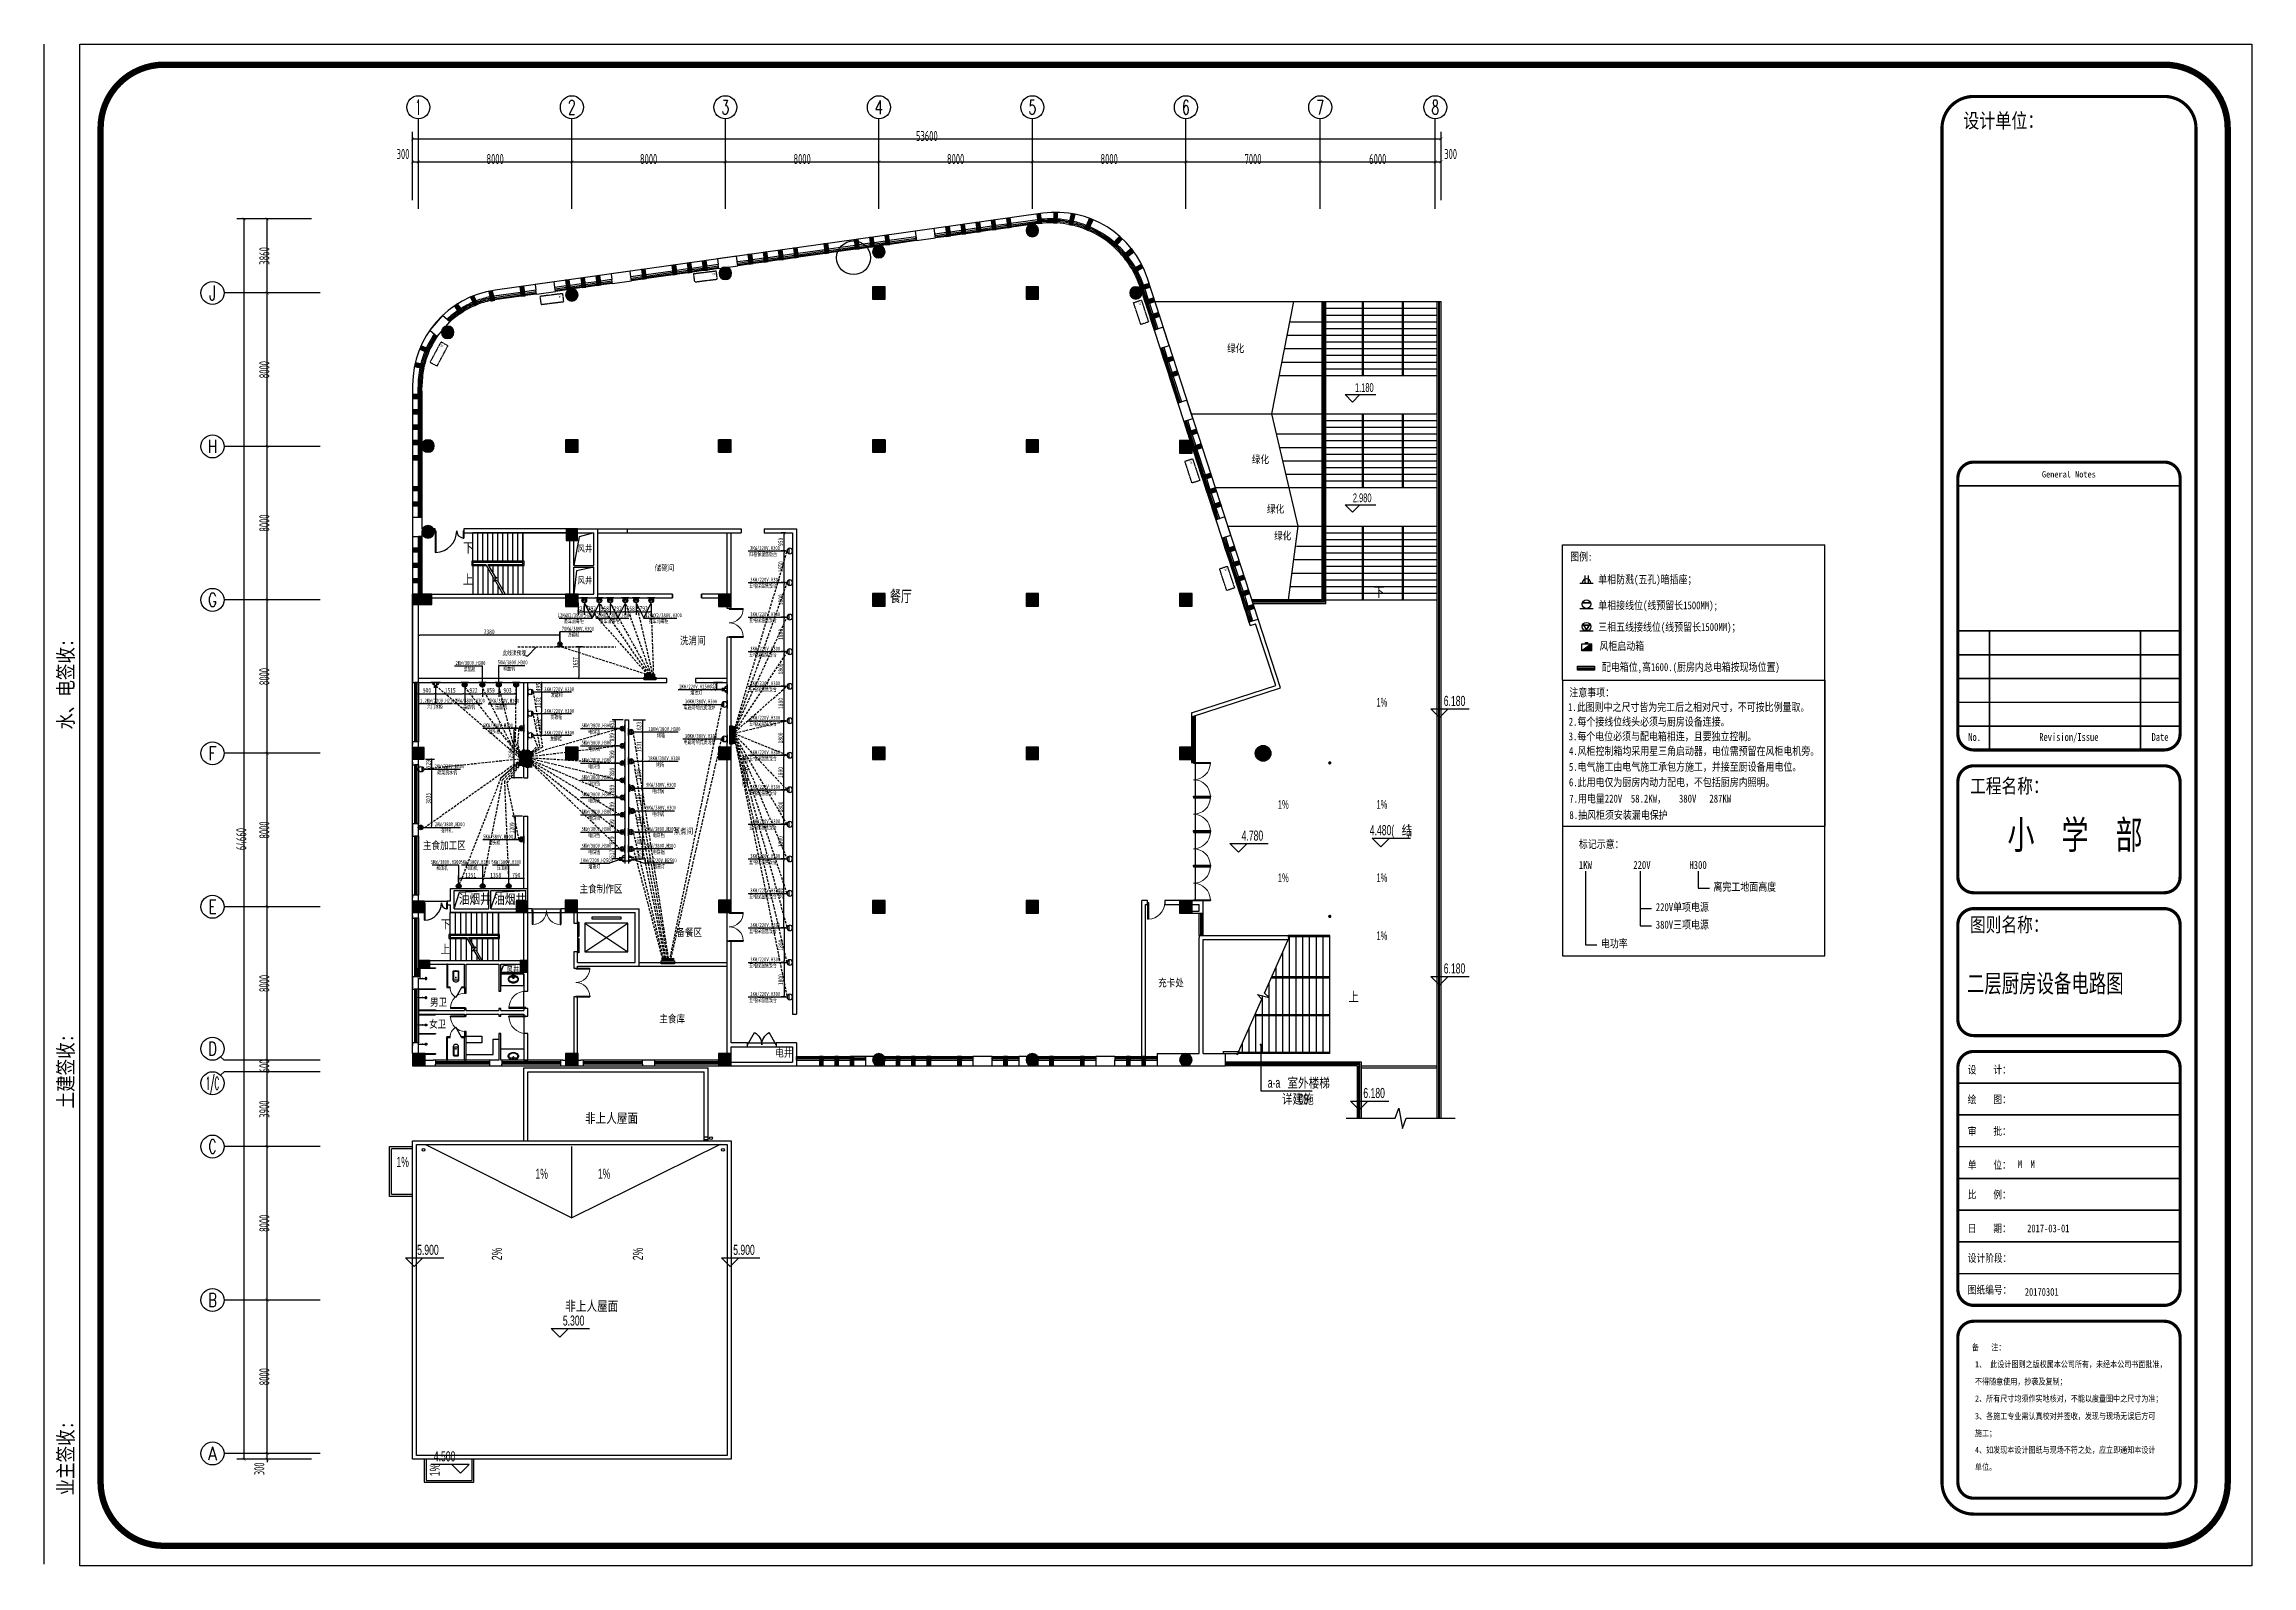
# Model space of a CAD drawing. Header units: inches. Extents: x 871252 to 1312932, y -88801 to 86720.
# Drawn here: x 1038049 to 1153106, y 7391 to 86720 of the extents above; entities that cross this region are included whole.
import ezdxf
from ezdxf.enums import TextEntityAlignment as Align

# ---------------------------------------------------------------- set-up
doc = ezdxf.new("R2010")
doc.units = ezdxf.units.IN
doc.header["$MEASUREMENT"] = 0
doc.linetypes.add('DASH', pattern=[0.35, 0.25, -0.1])
doc.linetypes.add('HIDDEN', pattern=[0.375, 0.25, -0.125])
for name, color, linetype in [('0-雨水', 141, 'Continuous'), ('000外框', 7, 'Continuous'), ('AXIS', 3, 'Continuous'), ('AXIS_TEXT', 7, 'Continuous'), ('COLUMN', 6, 'Continuous'), ('CURTWALL', 4, 'Continuous'), ('DIM_ELEV', 3, 'Continuous'), ('DIM_LEAD', 153, 'Continuous'), ('DIM_SYMB', 3, 'Continuous'), ('EVTR', 7, 'Continuous'), ('HANDRAIL', 3, 'Continuous'), ('HATCH', 253, 'Continuous'), ('LATRINE', 6, 'Continuous'), ('LG', 84, 'Continuous'), ('LVTRY', 6, 'Continuous'), ('PUB_HATCH', 8, 'Continuous'), ('PUB_STRM', 4, 'Continuous'), ('PUB_TEXT', 151, 'Continuous'), ('ROOM_NAME', 7, 'Continuous'), ('STAIR', 6, 'Continuous'), ('WALL', 7, 'Continuous'), ('WINDOW', 3, 'Continuous'), ('供排水', 4, 'Continuous'), ('外框', 7, 'Continuous'), ('家具', 42, 'Continuous'), ('电位', 1, 'Continuous'), ('空调', 205, 'Continuous')]:
    doc.layers.add(name, color=color, linetype=linetype)
doc.styles.add('_TCH_AXIS', font='COMPLEX', dxfattribs={"bigfont": 'GBCBIG'})
doc.styles.add('_TCH_DIM', font='stylu.ttf')
doc.styles.add('_TCH_DIM_T3', font='TSSDENG', dxfattribs={"width": 0.64, "bigfont": 'TSSDCHN'})
doc.styles.add('COMPLEX', font='stylu.ttf')
doc.styles.add('HZ-1', font='MingLiU.ttf', dxfattribs={"width": 0.8})
doc.styles.get("Standard").update_dxf_attribs({"font": '', "width": 0.7, "height": 250})
doc.styles.add('STYLE4', font='', dxfattribs={"width": 0.7, "height": 180})
doc.styles.add('TYDG_02', font='', dxfattribs={"width": 0.8})
doc.styles.add('宋体', font='', dxfattribs={"width": 0.8})
doc.styles.add('宋体平面', font='', dxfattribs={"width": 0.8})
doc.styles.add('黑体', font='simhei.ttf', dxfattribs={"width": 0.7})
doc.styles.get('Standard').set_extended_font_data('NSimSun')
doc.styles.get('STYLE4').set_extended_font_data('NSimSun')
doc.styles.get('TYDG_02').set_extended_font_data('SimSun')
doc.styles.get('宋体').set_extended_font_data('NSimSun')
doc.styles.get('宋体平面').set_extended_font_data('SimSun')
doc.dimstyles.new('_TCH_ARCH&&150', dxfattribs={"dimtxt": 525, "dimasz": 150, "dimexe": 375, "dimexo": 450, "dimgap": 150, "dimtad": 1, "dimdec": 0, "dimzin": 0, "dimdsep": 46, "dimtxsty": '_TCH_DIM_T3', "dimblk": 'ARCHTICK', "dimcen": 0.09, "dimclrt": 7, "dimazin": 2, "dimtfac": 1, "dimtdec": 0, "dimtix": 1, "dimtmove": 2, "dimatfit": 3, "dimfxl": 0, "dimtolj": 1, "dimtzin": 0, "dimarcsym": 0})
doc.dimstyles.new('电路', dxfattribs={"dimscale": 80, "dimtxt": 2.5, "dimasz": 1, "dimexe": 2, "dimexo": 1, "dimtad": 1, "dimdec": 0, "dimtxsty": 'Standard', "dimblk": 'DOT', "dimcen": 1, "dimclrd": 6, "dimclre": 6, "dimclrt": 6, "dimadec": 0, "dimazin": 0, "dimtfac": 1, "dimtdec": 0, "dimtmove": 0, "dimatfit": 3, "dimfxl": 0, "dimarcsym": 0})

# ---------------------------------------------------------------- blocks, each defined once
blk = doc.blocks.new('vhjkghkghkl')
at = {"layer": '空调', "linetype": 'DASH', "ltscale": 0.3}
blk.add_lwpolyline([(134071, 540199), (134071, 539779), (132871, 539779), (132871, 540199), (134071, 540199)], close=True, dxfattribs=at)
at = {"layer": '空调', "linetype": 'DASH', "ltscale": 0.3, "style": 'HZ-1'}
blk.add_text('AC', height=100, dxfattribs=at).set_placement((133846, 539867))
blk = doc.blocks.new('_ArchTick')
at = {"color": 0, "linetype": 'ByBlock', "const_width": 0.15}
blk.add_lwpolyline([(-0.5, -0.5), (0.5, 0.5)], dxfattribs=at)
blk = doc.blocks.new('*D67')
at = {"layer": 'AXIS', "color": 0, "lineweight": -2, "transparency": 16777216}
for p, q in [((1051983, 13250), (1049298, 13250)), ((1051983, 12950), (1049298, 12950)), ((1049673, 13250), (1049673, 13400)), ((1049673, 12950), (1049673, 13250)), ((1049673, 12950), (1049673, 12800))]:
    blk.add_line(p, q, dxfattribs=at)
at = {"layer": 'Defpoints', "color": 0, "transparency": 16777216}
for p in [(1049673, 13250), (1052433, 13250), (1052433, 12950)]:
    blk.add_point(p, dxfattribs=at)
at = {"layer": 'AXIS', "color": 0, "lineweight": -2, "transparency": 16777216, "xscale": 150, "yscale": 150, "zscale": 150}
for p, rotation in [((1049673, 13250), 270), ((1049673, 12950), 90)]:
    blk.add_blockref('_ArchTick', p, dxfattribs=dict(at, rotation=rotation))
at = {"layer": 'AXIS', "color": 7, "transparency": 16777216, "insert": (1049260, 12451), "char_height": 525, "attachment_point": 5, "rotation": 90, "style": '_TCH_DIM_T3'}
blk.add_mtext('\\A1;300', dxfattribs=at)
blk = doc.blocks.new('*D68')
at = {"layer": 'AXIS', "color": 0, "lineweight": -2, "transparency": 16777216}
for p, q in [((1051983, 21250), (1049298, 21250)), ((1049673, 13250), (1049673, 21250)), ((1051983, 13250), (1049298, 13250))]:
    blk.add_line(p, q, dxfattribs=at)
at = {"layer": 'Defpoints', "color": 0, "transparency": 16777216}
for p in [(1049673, 21250), (1052433, 21250), (1052433, 13250)]:
    blk.add_point(p, dxfattribs=at)
at = {"layer": 'AXIS', "color": 0, "lineweight": -2, "transparency": 16777216, "xscale": 150, "yscale": 150, "zscale": 150}
for p, rotation in [((1049673, 21250), 90), ((1049673, 13250), 270)]:
    blk.add_blockref('_ArchTick', p, dxfattribs=dict(at, rotation=rotation))
at = {"layer": 'AXIS', "color": 7, "transparency": 16777216, "insert": (1049523, 17250), "char_height": 525, "attachment_point": 5, "rotation": 90, "style": '_TCH_DIM_T3'}
blk.add_mtext('\\A1;8000', dxfattribs=at)
blk = doc.blocks.new('*D69')
at = {"layer": 'AXIS', "color": 0, "lineweight": -2, "transparency": 16777216}
for p, q in [((1051983, 29250), (1049298, 29250)), ((1049673, 21250), (1049673, 29250)), ((1051983, 21250), (1049298, 21250))]:
    blk.add_line(p, q, dxfattribs=at)
at = {"layer": 'Defpoints', "color": 0, "transparency": 16777216}
for p in [(1049673, 29250), (1052433, 29250), (1052433, 21250)]:
    blk.add_point(p, dxfattribs=at)
at = {"layer": 'AXIS', "color": 0, "lineweight": -2, "transparency": 16777216, "xscale": 150, "yscale": 150, "zscale": 150}
for p, rotation in [((1049673, 29250), 90), ((1049673, 21250), 270)]:
    blk.add_blockref('_ArchTick', p, dxfattribs=dict(at, rotation=rotation))
at = {"layer": 'AXIS', "color": 7, "transparency": 16777216, "insert": (1049523, 25250), "char_height": 525, "attachment_point": 5, "rotation": 90, "style": '_TCH_DIM_T3'}
blk.add_mtext('\\A1;8000', dxfattribs=at)
blk = doc.blocks.new('*D70')
at = {"layer": 'AXIS', "color": 0, "lineweight": -2, "transparency": 16777216}
for p, q in [((1051983, 33150), (1049298, 33150)), ((1049673, 29250), (1049673, 33150)), ((1051983, 29250), (1049298, 29250))]:
    blk.add_line(p, q, dxfattribs=at)
at = {"layer": 'Defpoints', "color": 0, "transparency": 16777216}
for p in [(1049673, 33150), (1052433, 33150), (1052433, 29250)]:
    blk.add_point(p, dxfattribs=at)
at = {"layer": 'AXIS', "color": 0, "lineweight": -2, "transparency": 16777216, "xscale": 150, "yscale": 150, "zscale": 150}
for p, rotation in [((1049673, 33150), 90), ((1049673, 29250), 270)]:
    blk.add_blockref('_ArchTick', p, dxfattribs=dict(at, rotation=rotation))
at = {"layer": 'AXIS', "color": 7, "transparency": 16777216, "insert": (1049523, 31200), "char_height": 525, "attachment_point": 5, "rotation": 90, "style": '_TCH_DIM_T3'}
blk.add_mtext('\\A1;3900', dxfattribs=at)
blk = doc.blocks.new('*D71')
at = {"layer": 'AXIS', "color": 0, "lineweight": -2, "transparency": 16777216}
for p, q in [((1051983, 33750), (1049298, 33750)), ((1049673, 33150), (1049673, 33750)), ((1051983, 33150), (1049298, 33150))]:
    blk.add_line(p, q, dxfattribs=at)
at = {"layer": 'Defpoints', "color": 0, "transparency": 16777216}
for p in [(1049673, 33750), (1052433, 33750), (1052433, 33150)]:
    blk.add_point(p, dxfattribs=at)
at = {"layer": 'AXIS', "color": 0, "lineweight": -2, "transparency": 16777216, "xscale": 150, "yscale": 150, "zscale": 150}
for p, rotation in [((1049673, 33750), 90), ((1049673, 33150), 270)]:
    blk.add_blockref('_ArchTick', p, dxfattribs=dict(at, rotation=rotation))
at = {"layer": 'AXIS', "color": 7, "transparency": 16777216, "insert": (1049523, 33450), "char_height": 525, "attachment_point": 5, "rotation": 90, "style": '_TCH_DIM_T3'}
blk.add_mtext('\\A1;600', dxfattribs=at)
blk = doc.blocks.new('*D72')
at = {"layer": 'AXIS', "color": 0, "lineweight": -2, "transparency": 16777216}
for p, q in [((1051983, 41750), (1049298, 41750)), ((1049673, 33750), (1049673, 41750)), ((1051983, 33750), (1049298, 33750))]:
    blk.add_line(p, q, dxfattribs=at)
at = {"layer": 'Defpoints', "color": 0, "transparency": 16777216}
for p in [(1049673, 41750), (1052433, 41750), (1052433, 33750)]:
    blk.add_point(p, dxfattribs=at)
at = {"layer": 'AXIS', "color": 0, "lineweight": -2, "transparency": 16777216, "xscale": 150, "yscale": 150, "zscale": 150}
for p, rotation in [((1049673, 41750), 90), ((1049673, 33750), 270)]:
    blk.add_blockref('_ArchTick', p, dxfattribs=dict(at, rotation=rotation))
at = {"layer": 'AXIS', "color": 7, "transparency": 16777216, "insert": (1049523, 37750), "char_height": 525, "attachment_point": 5, "rotation": 90, "style": '_TCH_DIM_T3'}
blk.add_mtext('\\A1;8000', dxfattribs=at)
blk = doc.blocks.new('*D73')
at = {"layer": 'AXIS', "color": 0, "lineweight": -2, "transparency": 16777216}
for p, q in [((1051983, 49750), (1049298, 49750)), ((1049673, 41750), (1049673, 49750)), ((1051983, 41750), (1049298, 41750))]:
    blk.add_line(p, q, dxfattribs=at)
at = {"layer": 'Defpoints', "color": 0, "transparency": 16777216}
for p in [(1049673, 49750), (1052433, 49750), (1052433, 41750)]:
    blk.add_point(p, dxfattribs=at)
at = {"layer": 'AXIS', "color": 0, "lineweight": -2, "transparency": 16777216, "xscale": 150, "yscale": 150, "zscale": 150}
for p, rotation in [((1049673, 49750), 90), ((1049673, 41750), 270)]:
    blk.add_blockref('_ArchTick', p, dxfattribs=dict(at, rotation=rotation))
at = {"layer": 'AXIS', "color": 7, "transparency": 16777216, "insert": (1049523, 45750), "char_height": 525, "attachment_point": 5, "rotation": 90, "style": '_TCH_DIM_T3'}
blk.add_mtext('\\A1;8000', dxfattribs=at)
blk = doc.blocks.new('*D74')
at = {"layer": 'AXIS', "color": 0, "lineweight": -2, "transparency": 16777216}
for p, q in [((1051983, 57750), (1049298, 57750)), ((1049673, 49750), (1049673, 57750)), ((1051983, 49750), (1049298, 49750))]:
    blk.add_line(p, q, dxfattribs=at)
at = {"layer": 'Defpoints', "color": 0, "transparency": 16777216}
for p in [(1049673, 57750), (1052433, 57750), (1052433, 49750)]:
    blk.add_point(p, dxfattribs=at)
at = {"layer": 'AXIS', "color": 0, "lineweight": -2, "transparency": 16777216, "xscale": 150, "yscale": 150, "zscale": 150}
for p, rotation in [((1049673, 57750), 90), ((1049673, 49750), 270)]:
    blk.add_blockref('_ArchTick', p, dxfattribs=dict(at, rotation=rotation))
at = {"layer": 'AXIS', "color": 7, "transparency": 16777216, "insert": (1049523, 53750), "char_height": 525, "attachment_point": 5, "rotation": 90, "style": '_TCH_DIM_T3'}
blk.add_mtext('\\A1;8000', dxfattribs=at)
blk = doc.blocks.new('*D75')
at = {"layer": 'AXIS', "color": 0, "lineweight": -2, "transparency": 16777216}
for p, q in [((1051983, 65750), (1049298, 65750)), ((1049673, 57750), (1049673, 65750)), ((1051983, 57750), (1049298, 57750))]:
    blk.add_line(p, q, dxfattribs=at)
at = {"layer": 'Defpoints', "color": 0, "transparency": 16777216}
for p in [(1049673, 65750), (1052433, 65750), (1052433, 57750)]:
    blk.add_point(p, dxfattribs=at)
at = {"layer": 'AXIS', "color": 0, "lineweight": -2, "transparency": 16777216, "xscale": 150, "yscale": 150, "zscale": 150}
for p, rotation in [((1049673, 65750), 90), ((1049673, 57750), 270)]:
    blk.add_blockref('_ArchTick', p, dxfattribs=dict(at, rotation=rotation))
at = {"layer": 'AXIS', "color": 7, "transparency": 16777216, "insert": (1049523, 61750), "char_height": 525, "attachment_point": 5, "rotation": 90, "style": '_TCH_DIM_T3'}
blk.add_mtext('\\A1;8000', dxfattribs=at)
blk = doc.blocks.new('*D76')
at = {"layer": 'AXIS', "color": 0, "lineweight": -2, "transparency": 16777216}
for p, q in [((1051983, 73750), (1049298, 73750)), ((1049673, 65750), (1049673, 73750)), ((1051983, 65750), (1049298, 65750))]:
    blk.add_line(p, q, dxfattribs=at)
at = {"layer": 'Defpoints', "color": 0, "transparency": 16777216}
for p in [(1049673, 73750), (1052433, 73750), (1052433, 65750)]:
    blk.add_point(p, dxfattribs=at)
at = {"layer": 'AXIS', "color": 0, "lineweight": -2, "transparency": 16777216, "xscale": 150, "yscale": 150, "zscale": 150}
for p, rotation in [((1049673, 73750), 90), ((1049673, 65750), 270)]:
    blk.add_blockref('_ArchTick', p, dxfattribs=dict(at, rotation=rotation))
at = {"layer": 'AXIS', "color": 7, "transparency": 16777216, "insert": (1049523, 69750), "char_height": 525, "attachment_point": 5, "rotation": 90, "style": '_TCH_DIM_T3'}
blk.add_mtext('\\A1;8000', dxfattribs=at)
blk = doc.blocks.new('*D77')
at = {"layer": 'AXIS', "color": 0, "lineweight": -2, "transparency": 16777216}
for p, q in [((1051983, 77610), (1049298, 77610)), ((1049673, 73750), (1049673, 77610)), ((1051983, 73750), (1049298, 73750))]:
    blk.add_line(p, q, dxfattribs=at)
at = {"layer": 'Defpoints', "color": 0, "transparency": 16777216}
for p in [(1049673, 77610), (1052433, 77610), (1052433, 73750)]:
    blk.add_point(p, dxfattribs=at)
at = {"layer": 'AXIS', "color": 0, "lineweight": -2, "transparency": 16777216, "xscale": 150, "yscale": 150, "zscale": 150}
for p, rotation in [((1049673, 77610), 90), ((1049673, 73750), 270)]:
    blk.add_blockref('_ArchTick', p, dxfattribs=dict(at, rotation=rotation))
at = {"layer": 'AXIS', "color": 7, "transparency": 16777216, "insert": (1049523, 75680), "char_height": 525, "attachment_point": 5, "rotation": 90, "style": '_TCH_DIM_T3'}
blk.add_mtext('\\A1;3860', dxfattribs=at)
blk = doc.blocks.new('*D78')
at = {"layer": 'AXIS', "color": 0, "lineweight": -2, "transparency": 16777216}
for p, q in [((1051983, 77610), (1048098, 77610)), ((1048473, 12950), (1048473, 77610)), ((1051983, 12950), (1048098, 12950))]:
    blk.add_line(p, q, dxfattribs=at)
at = {"layer": 'Defpoints', "color": 0, "transparency": 16777216}
for p in [(1048473, 77610), (1052433, 77610), (1052433, 12950)]:
    blk.add_point(p, dxfattribs=at)
at = {"layer": 'AXIS', "color": 0, "lineweight": -2, "transparency": 16777216, "xscale": 150, "yscale": 150, "zscale": 150}
for p, rotation in [((1048473, 77610), 90), ((1048473, 12950), 270)]:
    blk.add_blockref('_ArchTick', p, dxfattribs=dict(at, rotation=rotation))
at = {"layer": 'AXIS', "color": 7, "transparency": 16777216, "insert": (1048323, 45280), "char_height": 525, "attachment_point": 5, "rotation": 90, "style": '_TCH_DIM_T3'}
blk.add_mtext('\\A1;64660', dxfattribs=at)
blk = doc.blocks.new('*D79')
at = {"layer": 'AXIS', "color": 0, "lineweight": -2, "transparency": 16777216}
for p, q in [((1057251, 78579), (1057251, 80956)), ((1057251, 80581), (1057551, 80581)), ((1057551, 78579), (1057551, 80956))]:
    blk.add_line(p, q, dxfattribs=at)
at = {"layer": 'Defpoints', "color": 0, "transparency": 16777216}
for p in [(1057551, 80581), (1057251, 78129), (1057551, 78129)]:
    blk.add_point(p, dxfattribs=at)
at = {"layer": 'AXIS', "color": 0, "lineweight": -2, "transparency": 16777216, "xscale": 150, "yscale": 150, "zscale": 150, "rotation": 180}
blk.add_blockref('_ArchTick', (1057251, 80581), dxfattribs=at)
at = {"layer": 'AXIS', "color": 0, "lineweight": -2, "transparency": 16777216, "xscale": 150, "yscale": 150, "zscale": 150}
blk.add_blockref('_ArchTick', (1057551, 80581), dxfattribs=at)
at = {"layer": 'AXIS', "color": 7, "transparency": 16777216, "insert": (1056752, 80993), "char_height": 525, "attachment_point": 5, "style": '_TCH_DIM_T3'}
blk.add_mtext('\\A1;300', dxfattribs=at)
blk = doc.blocks.new('*D80')
at = {"layer": 'AXIS', "color": 0, "lineweight": -2, "transparency": 16777216}
for p, q in [((1057551, 78579), (1057551, 80956)), ((1057551, 80581), (1065551, 80581)), ((1065551, 78579), (1065551, 80956))]:
    blk.add_line(p, q, dxfattribs=at)
at = {"layer": 'Defpoints', "color": 0, "transparency": 16777216}
for p in [(1065551, 80581), (1057551, 78129), (1065551, 78129)]:
    blk.add_point(p, dxfattribs=at)
at = {"layer": 'AXIS', "color": 0, "lineweight": -2, "transparency": 16777216, "xscale": 150, "yscale": 150, "zscale": 150, "rotation": 180}
blk.add_blockref('_ArchTick', (1057551, 80581), dxfattribs=at)
at = {"layer": 'AXIS', "color": 0, "lineweight": -2, "transparency": 16777216, "xscale": 150, "yscale": 150, "zscale": 150}
blk.add_blockref('_ArchTick', (1065551, 80581), dxfattribs=at)
at = {"layer": 'AXIS', "color": 7, "transparency": 16777216, "insert": (1061551, 80731), "char_height": 525, "attachment_point": 5, "style": '_TCH_DIM_T3'}
blk.add_mtext('\\A1;8000', dxfattribs=at)
blk = doc.blocks.new('*D81')
at = {"layer": 'AXIS', "color": 0, "lineweight": -2, "transparency": 16777216}
for p, q in [((1065551, 78579), (1065551, 80956)), ((1065551, 80581), (1073551, 80581)), ((1073551, 78579), (1073551, 80956))]:
    blk.add_line(p, q, dxfattribs=at)
at = {"layer": 'Defpoints', "color": 0, "transparency": 16777216}
for p in [(1073551, 80581), (1065551, 78129), (1073551, 78129)]:
    blk.add_point(p, dxfattribs=at)
at = {"layer": 'AXIS', "color": 0, "lineweight": -2, "transparency": 16777216, "xscale": 150, "yscale": 150, "zscale": 150, "rotation": 180}
blk.add_blockref('_ArchTick', (1065551, 80581), dxfattribs=at)
at = {"layer": 'AXIS', "color": 0, "lineweight": -2, "transparency": 16777216, "xscale": 150, "yscale": 150, "zscale": 150}
blk.add_blockref('_ArchTick', (1073551, 80581), dxfattribs=at)
at = {"layer": 'AXIS', "color": 7, "transparency": 16777216, "insert": (1069551, 80731), "char_height": 525, "attachment_point": 5, "style": '_TCH_DIM_T3'}
blk.add_mtext('\\A1;8000', dxfattribs=at)
blk = doc.blocks.new('*D82')
at = {"layer": 'AXIS', "color": 0, "lineweight": -2, "transparency": 16777216}
for p, q in [((1073551, 78579), (1073551, 80956)), ((1073551, 80581), (1081551, 80581)), ((1081551, 78579), (1081551, 80956))]:
    blk.add_line(p, q, dxfattribs=at)
at = {"layer": 'Defpoints', "color": 0, "transparency": 16777216}
for p in [(1081551, 80581), (1073551, 78129), (1081551, 78129)]:
    blk.add_point(p, dxfattribs=at)
at = {"layer": 'AXIS', "color": 0, "lineweight": -2, "transparency": 16777216, "xscale": 150, "yscale": 150, "zscale": 150, "rotation": 180}
blk.add_blockref('_ArchTick', (1073551, 80581), dxfattribs=at)
at = {"layer": 'AXIS', "color": 0, "lineweight": -2, "transparency": 16777216, "xscale": 150, "yscale": 150, "zscale": 150}
blk.add_blockref('_ArchTick', (1081551, 80581), dxfattribs=at)
at = {"layer": 'AXIS', "color": 7, "transparency": 16777216, "insert": (1077551, 80731), "char_height": 525, "attachment_point": 5, "style": '_TCH_DIM_T3'}
blk.add_mtext('\\A1;8000', dxfattribs=at)
blk = doc.blocks.new('*D83')
at = {"layer": 'AXIS', "color": 0, "lineweight": -2, "transparency": 16777216}
for p, q in [((1081551, 78579), (1081551, 80956)), ((1081551, 80581), (1089551, 80581)), ((1089551, 78579), (1089551, 80956))]:
    blk.add_line(p, q, dxfattribs=at)
at = {"layer": 'Defpoints', "color": 0, "transparency": 16777216}
for p in [(1089551, 80581), (1081551, 78129), (1089551, 78129)]:
    blk.add_point(p, dxfattribs=at)
at = {"layer": 'AXIS', "color": 0, "lineweight": -2, "transparency": 16777216, "xscale": 150, "yscale": 150, "zscale": 150, "rotation": 180}
blk.add_blockref('_ArchTick', (1081551, 80581), dxfattribs=at)
at = {"layer": 'AXIS', "color": 0, "lineweight": -2, "transparency": 16777216, "xscale": 150, "yscale": 150, "zscale": 150}
blk.add_blockref('_ArchTick', (1089551, 80581), dxfattribs=at)
at = {"layer": 'AXIS', "color": 7, "transparency": 16777216, "insert": (1085551, 80731), "char_height": 525, "attachment_point": 5, "style": '_TCH_DIM_T3'}
blk.add_mtext('\\A1;8000', dxfattribs=at)
blk = doc.blocks.new('*D84')
at = {"layer": 'AXIS', "color": 0, "lineweight": -2, "transparency": 16777216}
for p, q in [((1089551, 78579), (1089551, 80956)), ((1089551, 80581), (1097551, 80581)), ((1097551, 78579), (1097551, 80956))]:
    blk.add_line(p, q, dxfattribs=at)
at = {"layer": 'Defpoints', "color": 0, "transparency": 16777216}
for p in [(1097551, 80581), (1089551, 78129), (1097551, 78129)]:
    blk.add_point(p, dxfattribs=at)
at = {"layer": 'AXIS', "color": 0, "lineweight": -2, "transparency": 16777216, "xscale": 150, "yscale": 150, "zscale": 150, "rotation": 180}
blk.add_blockref('_ArchTick', (1089551, 80581), dxfattribs=at)
at = {"layer": 'AXIS', "color": 0, "lineweight": -2, "transparency": 16777216, "xscale": 150, "yscale": 150, "zscale": 150}
blk.add_blockref('_ArchTick', (1097551, 80581), dxfattribs=at)
at = {"layer": 'AXIS', "color": 7, "transparency": 16777216, "insert": (1093551, 80731), "char_height": 525, "attachment_point": 5, "style": '_TCH_DIM_T3'}
blk.add_mtext('\\A1;8000', dxfattribs=at)
blk = doc.blocks.new('*D85')
at = {"layer": 'AXIS', "color": 0, "lineweight": -2, "transparency": 16777216}
for p, q in [((1097551, 78579), (1097551, 80956)), ((1097551, 80581), (1104551, 80581)), ((1104551, 78579), (1104551, 80956))]:
    blk.add_line(p, q, dxfattribs=at)
at = {"layer": 'Defpoints', "color": 0, "transparency": 16777216}
for p in [(1104551, 80581), (1097551, 78129), (1104551, 78129)]:
    blk.add_point(p, dxfattribs=at)
at = {"layer": 'AXIS', "color": 0, "lineweight": -2, "transparency": 16777216, "xscale": 150, "yscale": 150, "zscale": 150, "rotation": 180}
blk.add_blockref('_ArchTick', (1097551, 80581), dxfattribs=at)
at = {"layer": 'AXIS', "color": 0, "lineweight": -2, "transparency": 16777216, "xscale": 150, "yscale": 150, "zscale": 150}
blk.add_blockref('_ArchTick', (1104551, 80581), dxfattribs=at)
at = {"layer": 'AXIS', "color": 7, "transparency": 16777216, "insert": (1101051, 80731), "char_height": 525, "attachment_point": 5, "style": '_TCH_DIM_T3'}
blk.add_mtext('\\A1;7000', dxfattribs=at)
blk = doc.blocks.new('*D86')
at = {"layer": 'AXIS', "color": 0, "lineweight": -2, "transparency": 16777216}
for p, q in [((1104551, 78579), (1104551, 80956)), ((1104551, 80581), (1110551, 80581)), ((1110551, 78579), (1110551, 80956))]:
    blk.add_line(p, q, dxfattribs=at)
at = {"layer": 'Defpoints', "color": 0, "transparency": 16777216}
for p in [(1110551, 80581), (1104551, 78129), (1110551, 78129)]:
    blk.add_point(p, dxfattribs=at)
at = {"layer": 'AXIS', "color": 0, "lineweight": -2, "transparency": 16777216, "xscale": 150, "yscale": 150, "zscale": 150, "rotation": 180}
blk.add_blockref('_ArchTick', (1104551, 80581), dxfattribs=at)
at = {"layer": 'AXIS', "color": 0, "lineweight": -2, "transparency": 16777216, "xscale": 150, "yscale": 150, "zscale": 150}
blk.add_blockref('_ArchTick', (1110551, 80581), dxfattribs=at)
at = {"layer": 'AXIS', "color": 7, "transparency": 16777216, "insert": (1107551, 80731), "char_height": 525, "attachment_point": 5, "style": '_TCH_DIM_T3'}
blk.add_mtext('\\A1;6000', dxfattribs=at)
blk = doc.blocks.new('*D87')
at = {"layer": 'AXIS', "color": 0, "lineweight": -2, "transparency": 16777216}
for p, q in [((1110551, 78579), (1110551, 80956)), ((1110551, 80581), (1110851, 80581)), ((1110851, 78579), (1110851, 80956))]:
    blk.add_line(p, q, dxfattribs=at)
at = {"layer": 'Defpoints', "color": 0, "transparency": 16777216}
for p in [(1110851, 80581), (1110551, 78129), (1110851, 78129)]:
    blk.add_point(p, dxfattribs=at)
at = {"layer": 'AXIS', "color": 0, "lineweight": -2, "transparency": 16777216, "xscale": 150, "yscale": 150, "zscale": 150, "rotation": 180}
blk.add_blockref('_ArchTick', (1110551, 80581), dxfattribs=at)
at = {"layer": 'AXIS', "color": 0, "lineweight": -2, "transparency": 16777216, "xscale": 150, "yscale": 150, "zscale": 150}
blk.add_blockref('_ArchTick', (1110851, 80581), dxfattribs=at)
at = {"layer": 'AXIS', "color": 7, "transparency": 16777216, "insert": (1111350, 80993), "char_height": 525, "attachment_point": 5, "style": '_TCH_DIM_T3'}
blk.add_mtext('\\A1;300', dxfattribs=at)
blk = doc.blocks.new('*D88')
at = {"layer": 'AXIS', "color": 0, "lineweight": -2, "transparency": 16777216}
for p, q in [((1057251, 78579), (1057251, 82156)), ((1057251, 81781), (1110851, 81781)), ((1110851, 78579), (1110851, 82156))]:
    blk.add_line(p, q, dxfattribs=at)
at = {"layer": 'Defpoints', "color": 0, "transparency": 16777216}
for p in [(1110851, 81781), (1057251, 78129), (1110851, 78129)]:
    blk.add_point(p, dxfattribs=at)
at = {"layer": 'AXIS', "color": 0, "lineweight": -2, "transparency": 16777216, "xscale": 150, "yscale": 150, "zscale": 150, "rotation": 180}
blk.add_blockref('_ArchTick', (1057251, 81781), dxfattribs=at)
at = {"layer": 'AXIS', "color": 0, "lineweight": -2, "transparency": 16777216, "xscale": 150, "yscale": 150, "zscale": 150}
blk.add_blockref('_ArchTick', (1110851, 81781), dxfattribs=at)
at = {"layer": 'AXIS', "color": 7, "transparency": 16777216, "insert": (1084051, 81931), "char_height": 525, "attachment_point": 5, "style": '_TCH_DIM_T3'}
blk.add_mtext('\\A1;53600', dxfattribs=at)
blk = doc.blocks.new('$DorLib2D$00000002')
for p, q in [((-0.5, 0), (-0.5, 0.4875)), ((-0.475, 0.4875), (-0.5, 0.4875)), ((-0.475, 0), (-0.475, 0.4875)), ((0.475, 0), (0.475, 0.4875)), ((0.475, 0.4875), (0.5, 0.4875)), ((0.5, 0), (0.5, 0.4875)), ((-0.5, 0), (-0.475, 0)), ((0.5, 0), (0.475, 0))]:
    blk.add_line(p, q)
at = {"lineweight": 13}
for centre, start, end in [((-0.4875, 0), 0, 88.530716), ((0.4875, 0), 91.469284, 180)]:
    blk.add_arc(centre, 0.4875, start, end, dxfattribs=at)
blk = doc.blocks.new('$DorLib2D$00000225')
at = {"color": 0}
for p, q in [((-0.5, 0), (-0.5, 0.252)), ((-0.475, 0.252), (-0.5, 0.252)), ((-0.475, 0), (-0.475, 0.252)), ((0.475, -0.001), (0.475, 0.752)), ((0.475, 0.752), (0.5, 0.752)), ((0.5, -0.001), (0.5, 0.752)), ((-0.475, 0), (-0.5, 0)), ((0.475, -0.001), (0.5, -0.001))]:
    blk.add_line(p, q, dxfattribs=at)
for centre, radius, start, end in [((-0.501, 0.003), 0.251, 359.78987, 84.09744), ((0.505, -0.002), 0.755, 92.24927, 179.72377)]:
    blk.add_arc(centre, radius, start, end, dxfattribs=at)
blk = doc.blocks.new('$DorLib2D$00000001')
for p, q in [((0.45, 0.975), (0.5, 0.975)), ((0.45, 0), (0.45, 0.975)), ((0.5, 0), (0.45, 0)), ((0.5, 0), (0.5, 0.975))]:
    blk.add_line(p, q)
at = {"lineweight": 13}
blk.add_arc((0.475, 0), 0.975, 91.46928, 180, dxfattribs=at)
blk = doc.blocks.new('$DORLIB2D$00000127')
at = {"color": 0}
for points in [[(-0.533, 0.795), (-0.533, 0.69)], [(-0.033, 0.795), (-0.533, 0.795)], [(-0.033, 0.795), (-0.033, 0.69)], [(0.533, 0.795), (0.033, 0.795)], [(0.033, 0.795), (0.033, 0.69)], [(0.533, 0.795), (0.533, 0.69)], [(-0.033, 0.69), (-0.533, 0.69)], [(0.5, 0.5), (-0.5, 0.5)], [(0.533, 0.69), (0.033, 0.69)]]:
    blk.add_lwpolyline(points, dxfattribs=at)
blk = doc.blocks.new('$TCHSYS$WIN2D')
for p, q in [((-0.5, 0.5), (0.5, 0.5)), ((-0.5, 0.5), (-0.5, -0.5)), ((0.5, 0.5), (0.5, -0.5)), ((0.5, 0.167), (-0.5, 0.167)), ((0.5, -0.167), (-0.5, -0.167)), ((-0.5, -0.5), (0.5, -0.5))]:
    blk.add_line(p, q)
blk = doc.blocks.new('$lvtry$00000195')
at = {"color": 0}
for p, q in [((-165, -91), (-34, -91)), ((-17, -58), (-17, -48)), ((-16, -91), (-11, -91)), ((11, -91), (165, -91)), ((17, -58), (17, -48))]:
    blk.add_line(p, q, dxfattribs=at)
blk.add_lwpolyline([(273, -195, -0.1321382), (254, -266, -0.1066614), (193, -332, -0.0833394), (108, -374, -0.0720394), (0, -389, -0.0720394), (-108, -374, -0.0833394), (-193, -332, -0.1066614), (-254, -266, -0.1321382), (-273, -195, -0.1321382), (-254, -124, -0.1066614), (-193, -57, -0.0833394), (-108, -16, -0.0720394), (0, 0, -0.0720394), (108, -16, -0.0833394), (193, -57, -0.1066614), (254, -124, -0.1321382)], format="xyb", close=True, dxfattribs=at)
blk.add_circle((0, -58), 16.7, dxfattribs=at)
for centre, radius, start, end in [((-131, -195), 101, 149.8906, 180), ((-131, -195), 101, 180, 210.1094), ((-68, -231), 174, 128.92569, 149.8906), ((-68, -158), 174, 210.1094, 234.46232), ((-165, -111), 20, 90, 128.92569), ((-27, -100), 245, 234.46232, 253.51826), ((0, -9), 340, 253.51826, 270), ((-40, -49), 10.1, 106.60956, 258.16482), ((-64, 218), 259, 274.70692, 282.37316), ((-75, -228), 173, 71.36005, 79.18732), ((-29, -95), 6.77, 155.34398, 308.32242), ((-171, 3), 166, 324.84107, 338.13372), ((-171, 3), 170, 324.84107, 331.35233), ((-29, -95), 3.37, 155.34398, 308.32242), ((100, -210), 170, 132.31406, 138.82532), ((100, -210), 166, 125.53268, 138.82532), ((0, -131), 25, 112.516, 67.484), ((-12, -74), 10.6, 201.89238, 261.77402), ((0, -48), 16.7, 0, 180), ((-381, -131), 372, 2.39824, 6.76269), ((0, -111), 9.9, 201.78369, 338.21631), ((0, -9), 340, 270, 286.48174), ((64, 218), 259, 257.62684, 265.29308), ((381, -131), 372, 170.10083, 177.60176), ((75, -228), 173, 100.81268, 110.41907), ((40, -49), 10.1, 281.83518, 73.39044), ((27, -100), 245, 286.48174, 305.53768), ((165, -111), 20, 51.07431, 90), ((165, -111), 20, 51.07431, 90), ((68, -158), 174, 305.53768, 329.8906), ((68, -231), 174, 30.1094, 51.07431), ((131, -195), 101, 0, 30.1094), ((131, -195), 101, 329.8906, 0)]:
    blk.add_arc(centre, radius, start, end, dxfattribs=at)
for p in [(0, -58), (0, -131)]:
    blk.add_point(p, dxfattribs=at)
blk = doc.blocks.new('$lvtry$00000200')
at = {"color": 0}
for p, q in [((-110, -40, 0), (-110, -470, 0)), ((100, -30, 0), (-100, -30, 0)), ((110, -470, 0), (110, -40, 0))]:
    blk.add_line(p, q, dxfattribs=at)
at = {"color": 0, "elevation": 0}
blk.add_lwpolyline([(100, 0), (-100, 0, 0.4142136), (-140, -40), (-140, -480, 0.4142136), (-30, -590), (30, -590, 0.4142136), (140, -480), (140, -40, 0.4142136)], format="xyb", close=True, dxfattribs=at)
blk.add_lwpolyline([(140, -470), (-140, -470)], dxfattribs=at)
at = {"color": 0}
blk.add_circle((0, -359, 0), 20, dxfattribs=at)
for centre, start, end in [((-100, -40, 0), 90, 180), ((100, -40, 0), 0, 90)]:
    blk.add_arc(centre, 10, start, end, dxfattribs=at)
for p in [(0, 0), (0, -359, 0)]:
    blk.add_point(p, dxfattribs=at)
blk = doc.blocks.new('$TCHSYS$APDOOR2D')
blk.add_line((0.5, 0), (0, 0.87))
at = {"lineweight": 13}
blk.add_arc((0.5, 0), 1, 120, 180, dxfattribs=at)
blk = doc.blocks.new('$lvtry$00000168')
at = {"color": 0}
blk.add_line((0, 0), (0, -395), dxfattribs=at)
blk.add_arc((0, -395), 50, 121.03319, 58.96681, dxfattribs=at)
for p in [(0, 0), (0, -223)]:
    blk.add_point(p, dxfattribs=at)
blk = doc.blocks.new('_AXISO')
blk.add_circle((0, 0), 0.5)
at = {"layer": 'AXIS_TEXT', "style": 'COMPLEX', "width": 1.041667}
blk.add_attdef('A', text='', height=0.56, dxfattribs=at).set_placement((-0.25, -0.28), (0.25, -0.28), align=Align.FIT)
blk = doc.blocks.new('$DorLib2D$00000231')
at = {"color": 0}
for p, q in [((-0.5, 0), (-0.25, 0.433)), ((0.5, 0), (0.25, 0.433))]:
    blk.add_line(p, q, dxfattribs=at)
for centre, start, end in [((-0.5, 0), 0, 60), ((0.5, 0), 120, 180)]:
    blk.add_arc(centre, 0.5, start, end, dxfattribs=at)
blk = doc.blocks.new('_YZH')
blk.add_circle((0, 0), 0.5)
at = {"layer": 'PUB_HATCH', "const_width": 0.5}
blk.add_lwpolyline([(-0.25, 0, 1), (0.25, 0, 1)], format="xyb", close=True, dxfattribs=at)
blk = doc.blocks.new('A$C383973DD')
at = {"layer": '电位'}
for p, q in [((0, 0), (0, 503)), ((292, 316), (0, 316)), ((292, 187), (0, 187))]:
    blk.add_line(p, q, dxfattribs=at)
blk.add_arc((0, 252), 161, 270, 90, dxfattribs=at)
blk = doc.blocks.new('A$C7F97516A')
at = {"layer": '电位', "color": 4, "xscale": -1}
blk.add_blockref('A$C383973DD', (292, 0), dxfattribs=at)
blk = doc.blocks.new('A$C624B2101')
at = {"rotation": 180}
blk.add_blockref('A$C7F97516A', (292, 503), dxfattribs=at)
blk = doc.blocks.new('A$C76033D9E')
at = {"layer": '电位', "rotation": 180}
blk.add_blockref('A$C624B2101', (292, 503), dxfattribs=at)
blk = doc.blocks.new('A$C748C3124')
at = {"layer": '电位', "rotation": 90}
blk.add_blockref('A$C76033D9E', (503, 0), dxfattribs=at)
blk = doc.blocks.new('A$C42B0259F')
at = {"layer": '电位', "ltscale": 5, "xscale": -1, "rotation": 180}
blk.add_blockref('A$C748C3124', (0, 292), dxfattribs=at)
blk = doc.blocks.new('A$C46FF7360')
at = {"layer": '供排水', "color": 1, "rotation": 270}
blk.add_blockref('A$C42B0259F', (0, 503), dxfattribs=at)
blk = doc.blocks.new('A$C2916719F')
at = {"layer": '电位', "linetype": 'ByBlock', "rotation": 180}
blk.add_blockref('A$C46FF7360', (292, 503), dxfattribs=at)
blk = doc.blocks.new('A$C03132E9D')
at = {"layer": '电位', "linetype": 'ByBlock', "rotation": 270}
blk.add_blockref('A$C2916719F', (0, 292), dxfattribs=at)
blk = doc.blocks.new('A$C6B0667CD')
at = {"layer": '电位', "rotation": 89.99999999999999}
blk.add_blockref('A$C03132E9D', (292, 0), dxfattribs=at)
blk = doc.blocks.new('A$C1DA46B52')
at = {"layer": '电位', "xscale": -1, "rotation": 180}
blk.add_blockref('A$C6B0667CD', (0, 503), dxfattribs=at)
blk = doc.blocks.new('A$C30686D04')
at = {"layer": 'WALL', "color": 5, "rotation": 90}
blk.add_blockref('A$C1DA46B52', (503, 0), dxfattribs=at)
blk = doc.blocks.new('A$C10C2449B')
at = {"layer": 'WALL', "color": 5, "rotation": 90}
blk.add_blockref('A$C30686D04', (292, 0), dxfattribs=at)
blk = doc.blocks.new('A$C50093F6F')
at = {"layer": '电位', "rotation": 270}
blk.add_blockref('A$C10C2449B', (0, 292), dxfattribs=at)
blk = doc.blocks.new('A$C5F826928')
at = {"layer": '电位', "rotation": 270}
blk.add_blockref('A$C50093F6F', (0, 503), dxfattribs=at)
blk = doc.blocks.new('A$C14B745F9')
at = {"layer": '电位'}
for p, q in [((0, 503), (0, 0)), ((1, 233), (257, 381)), ((257, 122), (1, 270)), ((3, 222), (266, 374)), ((266, 129), (3, 281)), ((215, 404), (215, 99)), ((226, 399), (226, 104))]:
    blk.add_line(p, q, dxfattribs=at)
blk.add_circle((161, 252), 161, dxfattribs=at)
blk = doc.blocks.new('A$C45DF5A34')
at = {"layer": '电位', "color": 4, "rotation": 90}
blk.add_blockref('A$C14B745F9', (503, 0), dxfattribs=at)
blk = doc.blocks.new('A$C719F3E81')
at = {"layer": '电位', "color": 4, "rotation": 180}
blk.add_blockref('A$C45DF5A34', (503, 323), dxfattribs=at)
blk = doc.blocks.new('A$C2F906CB9')
at = {"layer": '电位', "color": 1, "ltscale": 400}
blk.add_blockref('A$C719F3E81', (0, 0), dxfattribs=at)
blk = doc.blocks.new('A$C6BFE34A6')
at = {"layer": '电位', "xscale": 0.777089783281734, "yscale": 0.777089783281734, "zscale": 0.777089783281734}
blk.add_blockref('A$C2F906CB9', (0, 0), dxfattribs=at)
blk = doc.blocks.new('A$C67150746')
at = {"layer": '供排水', "color": 1, "rotation": 270}
blk.add_blockref('A$C6BFE34A6', (0, 391), dxfattribs=at)
blk = doc.blocks.new('A$C51460DDB')
at = {"layer": '电位', "linetype": 'ByBlock', "xscale": -1}
blk.add_blockref('A$C67150746', (251, 0), dxfattribs=at)
blk = doc.blocks.new('A$C75EF68A1')
at = {"layer": 'WALL', "color": 5, "rotation": 180}
blk.add_blockref('A$C51460DDB', (251, 391), dxfattribs=at)
blk = doc.blocks.new('A$C776A0E82')
at = {"layer": '电位', "color": 6}
blk.add_blockref('A$C75EF68A1', (0, 0), dxfattribs=at)
blk = doc.blocks.new('A$C12B31555')
at = {"layer": '电位', "color": 6, "rotation": 270}
blk.add_blockref('A$C776A0E82', (0, 251), dxfattribs=at)
blk = doc.blocks.new('A$C380528E4')
at = {"layer": '电位', "color": 6, "rotation": 180}
blk.add_blockref('A$C12B31555', (391, 251), dxfattribs=at)
blk = doc.blocks.new('A$C3BCC7316')
at = {"layer": '电位'}
for p, q in [((99, 215), (404, 215)), ((104, 226), (399, 226)), ((0, 0), (503, 0))]:
    blk.add_line(p, q, dxfattribs=at)
blk.add_circle((252, 161), 161, dxfattribs=at)
blk = doc.blocks.new('_DOT')
at = {"color": 0, "linetype": 'ByBlock'}
blk.add_line((-0.5, 0), (-1, 0), dxfattribs=at)
at = {"color": 0, "linetype": 'ByBlock', "const_width": 0.5}
blk.add_lwpolyline([(-0.25, 0, 1), (0.25, 0, 1)], format="xyb", close=True, dxfattribs=at)
blk = doc.blocks.new('*D225')
at = {"layer": 'Defpoints', "color": 0, "transparency": 16777216}
for p in [(1076606, 44250), (1076767, 44250), (1076767, 40650)]:
    blk.add_point(p, dxfattribs=at)
at = {"layer": '电位', "color": 6, "lineweight": -2, "transparency": 16777216}
for p, q in [((1076687, 44250), (1076446, 44250)), ((1076606, 40730), (1076606, 44170)), ((1076687, 40650), (1076446, 40650))]:
    blk.add_line(p, q, dxfattribs=at)
at = {"layer": '电位', "color": 6, "lineweight": -2, "transparency": 16777216, "xscale": 80, "yscale": 80, "zscale": 80}
for p, rotation in [((1076606, 44250), 90), ((1076606, 40650), 270)]:
    blk.add_blockref('_DOT', p, dxfattribs=dict(at, rotation=rotation))
at = {"layer": '电位', "color": 6, "transparency": 16777216, "insert": (1076431, 42450), "char_height": 250, "attachment_point": 5, "rotation": 90}
blk.add_mtext('3600', dxfattribs=at)
blk = doc.blocks.new('*D226')
at = {"layer": 'Defpoints', "color": 0, "transparency": 16777216}
for p in [(1076606, 46050), (1076767, 46050), (1076767, 44250)]:
    blk.add_point(p, dxfattribs=at)
at = {"layer": '电位', "color": 6, "lineweight": -2, "transparency": 16777216}
for p, q in [((1076687, 46050), (1076446, 46050)), ((1076606, 44330), (1076606, 45970)), ((1076687, 44250), (1076446, 44250))]:
    blk.add_line(p, q, dxfattribs=at)
at = {"layer": '电位', "color": 6, "lineweight": -2, "transparency": 16777216, "xscale": 80, "yscale": 80, "zscale": 80}
for p, rotation in [((1076606, 46050), 90), ((1076606, 44250), 270)]:
    blk.add_blockref('_DOT', p, dxfattribs=dict(at, rotation=rotation))
at = {"layer": '电位', "color": 6, "transparency": 16777216, "insert": (1076431, 45150), "char_height": 250, "attachment_point": 5, "rotation": 90}
blk.add_mtext('1800', dxfattribs=at)
blk = doc.blocks.new('*D227')
at = {"layer": 'Defpoints', "color": 0, "transparency": 16777216}
for p in [(1076606, 47850), (1076767, 47850), (1076767, 46050)]:
    blk.add_point(p, dxfattribs=at)
at = {"layer": '电位', "color": 6, "lineweight": -2, "transparency": 16777216}
for p, q in [((1076687, 47850), (1076446, 47850)), ((1076606, 46130), (1076606, 47770)), ((1076687, 46050), (1076446, 46050))]:
    blk.add_line(p, q, dxfattribs=at)
at = {"layer": '电位', "color": 6, "lineweight": -2, "transparency": 16777216, "xscale": 80, "yscale": 80, "zscale": 80}
for p, rotation in [((1076606, 47850), 90), ((1076606, 46050), 270)]:
    blk.add_blockref('_DOT', p, dxfattribs=dict(at, rotation=rotation))
at = {"layer": '电位', "color": 6, "transparency": 16777216, "insert": (1076431, 46950), "char_height": 250, "attachment_point": 5, "rotation": 90}
blk.add_mtext('1800', dxfattribs=at)
blk = doc.blocks.new('*D228')
at = {"layer": 'Defpoints', "color": 0, "transparency": 16777216}
for p in [(1076606, 49650), (1076767, 49650), (1076767, 47850)]:
    blk.add_point(p, dxfattribs=at)
at = {"layer": '电位', "color": 6, "lineweight": -2, "transparency": 16777216}
for p, q in [((1076687, 49650), (1076446, 49650)), ((1076606, 47930), (1076606, 49570)), ((1076687, 47850), (1076446, 47850))]:
    blk.add_line(p, q, dxfattribs=at)
at = {"layer": '电位', "color": 6, "lineweight": -2, "transparency": 16777216, "xscale": 80, "yscale": 80, "zscale": 80}
for p, rotation in [((1076606, 49650), 90), ((1076606, 47850), 270)]:
    blk.add_blockref('_DOT', p, dxfattribs=dict(at, rotation=rotation))
at = {"layer": '电位', "color": 6, "transparency": 16777216, "insert": (1076431, 48750), "char_height": 250, "attachment_point": 5, "rotation": 90}
blk.add_mtext('1800', dxfattribs=at)
blk = doc.blocks.new('*D229')
at = {"layer": 'Defpoints', "color": 0, "transparency": 16777216}
for p in [(1076606, 51450), (1076767, 51450), (1076767, 49650)]:
    blk.add_point(p, dxfattribs=at)
at = {"layer": '电位', "color": 6, "lineweight": -2, "transparency": 16777216}
for p, q in [((1076687, 51450), (1076446, 51450)), ((1076606, 49730), (1076606, 51370)), ((1076687, 49650), (1076446, 49650))]:
    blk.add_line(p, q, dxfattribs=at)
at = {"layer": '电位', "color": 6, "lineweight": -2, "transparency": 16777216, "xscale": 80, "yscale": 80, "zscale": 80}
for p, rotation in [((1076606, 51450), 90), ((1076606, 49650), 270)]:
    blk.add_blockref('_DOT', p, dxfattribs=dict(at, rotation=rotation))
at = {"layer": '电位', "color": 6, "transparency": 16777216, "insert": (1076431, 50550), "char_height": 250, "attachment_point": 5, "rotation": 90}
blk.add_mtext('1800', dxfattribs=at)
blk = doc.blocks.new('*D221')
at = {"layer": 'Defpoints', "color": 0, "transparency": 16777216}
for p in [(1076613, 53250), (1076767, 53250), (1076767, 51450)]:
    blk.add_point(p, dxfattribs=at)
at = {"layer": '电位', "color": 6, "lineweight": -2, "transparency": 16777216}
for p, q in [((1076687, 53250), (1076453, 53250)), ((1076613, 51530), (1076613, 53170)), ((1076687, 51450), (1076453, 51450))]:
    blk.add_line(p, q, dxfattribs=at)
at = {"layer": '电位', "color": 6, "lineweight": -2, "transparency": 16777216, "xscale": 80, "yscale": 80, "zscale": 80}
for p, rotation in [((1076613, 53250), 90), ((1076613, 51450), 270)]:
    blk.add_blockref('_DOT', p, dxfattribs=dict(at, rotation=rotation))
at = {"layer": '电位', "color": 6, "transparency": 16777216, "insert": (1076438, 52350), "char_height": 250, "attachment_point": 5, "rotation": 90}
blk.add_mtext('1800', dxfattribs=at)
blk = doc.blocks.new('*D222')
at = {"layer": 'Defpoints', "color": 0, "transparency": 16777216}
for p in [(1076613, 55050), (1076767, 55050), (1076767, 53250)]:
    blk.add_point(p, dxfattribs=at)
at = {"layer": '电位', "color": 6, "lineweight": -2, "transparency": 16777216}
for p, q in [((1076687, 55050), (1076453, 55050)), ((1076613, 53330), (1076613, 54970)), ((1076687, 53250), (1076453, 53250))]:
    blk.add_line(p, q, dxfattribs=at)
at = {"layer": '电位', "color": 6, "lineweight": -2, "transparency": 16777216, "xscale": 80, "yscale": 80, "zscale": 80}
for p, rotation in [((1076613, 55050), 90), ((1076613, 53250), 270)]:
    blk.add_blockref('_DOT', p, dxfattribs=dict(at, rotation=rotation))
at = {"layer": '电位', "color": 6, "transparency": 16777216, "insert": (1076438, 54150), "char_height": 250, "attachment_point": 5, "rotation": 90}
blk.add_mtext('1800', dxfattribs=at)
blk = doc.blocks.new('*D223')
at = {"layer": 'Defpoints', "color": 0, "transparency": 16777216}
for p in [(1076613, 56850), (1076767, 56850), (1076767, 55050)]:
    blk.add_point(p, dxfattribs=at)
at = {"layer": '电位', "color": 6, "lineweight": -2, "transparency": 16777216}
for p, q in [((1076687, 56850), (1076453, 56850)), ((1076613, 55130), (1076613, 56770)), ((1076687, 55050), (1076453, 55050))]:
    blk.add_line(p, q, dxfattribs=at)
at = {"layer": '电位', "color": 6, "lineweight": -2, "transparency": 16777216, "xscale": 80, "yscale": 80, "zscale": 80}
for p, rotation in [((1076613, 56850), 90), ((1076613, 55050), 270)]:
    blk.add_blockref('_DOT', p, dxfattribs=dict(at, rotation=rotation))
at = {"layer": '电位', "color": 6, "transparency": 16777216, "insert": (1076438, 55950), "char_height": 250, "attachment_point": 5, "rotation": 90}
blk.add_mtext('1800', dxfattribs=at)
blk = doc.blocks.new('*D224')
at = {"layer": 'Defpoints', "color": 0, "transparency": 16777216}
for p in [(1076613, 58650), (1076767, 58650), (1076767, 56850)]:
    blk.add_point(p, dxfattribs=at)
at = {"layer": '电位', "color": 6, "lineweight": -2, "transparency": 16777216}
for p, q in [((1076687, 58650), (1076453, 58650)), ((1076613, 56930), (1076613, 58570)), ((1076687, 56850), (1076453, 56850))]:
    blk.add_line(p, q, dxfattribs=at)
at = {"layer": '电位', "color": 6, "lineweight": -2, "transparency": 16777216, "xscale": 80, "yscale": 80, "zscale": 80}
for p, rotation in [((1076613, 58650), 90), ((1076613, 56850), 270)]:
    blk.add_blockref('_DOT', p, dxfattribs=dict(at, rotation=rotation))
at = {"layer": '电位', "color": 6, "transparency": 16777216, "insert": (1076438, 57750), "char_height": 250, "attachment_point": 5, "rotation": 90}
blk.add_mtext('1800', dxfattribs=at)
blk = doc.blocks.new('*D230')
at = {"layer": 'Defpoints', "color": 0, "transparency": 16777216}
for p in [(1076613, 60300), (1076767, 60300), (1076767, 58650)]:
    blk.add_point(p, dxfattribs=at)
at = {"layer": '电位', "color": 6, "lineweight": -2, "transparency": 16777216}
for p, q in [((1076687, 60300), (1076453, 60300)), ((1076613, 58730), (1076613, 60220)), ((1076687, 58650), (1076453, 58650))]:
    blk.add_line(p, q, dxfattribs=at)
at = {"layer": '电位', "color": 6, "lineweight": -2, "transparency": 16777216, "xscale": 80, "yscale": 80, "zscale": 80}
for p, rotation in [((1076613, 60300), 90), ((1076613, 58650), 270)]:
    blk.add_blockref('_DOT', p, dxfattribs=dict(at, rotation=rotation))
at = {"layer": '电位', "color": 6, "transparency": 16777216, "insert": (1076438, 59475), "char_height": 250, "attachment_point": 5, "rotation": 90}
blk.add_mtext('1650', dxfattribs=at)
blk = doc.blocks.new('*D231')
at = {"layer": 'Defpoints', "color": 0, "transparency": 16777216}
for p in [(1076612, 61250), (1076767, 61250), (1076767, 60300)]:
    blk.add_point(p, dxfattribs=at)
at = {"layer": '电位', "color": 6, "lineweight": -2, "transparency": 16777216}
for p, q in [((1076687, 61250), (1076452, 61250)), ((1076612, 60380), (1076612, 61170)), ((1076687, 60300), (1076452, 60300))]:
    blk.add_line(p, q, dxfattribs=at)
at = {"layer": '电位', "color": 6, "lineweight": -2, "transparency": 16777216, "xscale": 80, "yscale": 80, "zscale": 80}
for p, rotation in [((1076612, 61250), 90), ((1076612, 60300), 270)]:
    blk.add_blockref('_DOT', p, dxfattribs=dict(at, rotation=rotation))
at = {"layer": '电位', "color": 6, "transparency": 16777216, "insert": (1076437, 60775), "char_height": 250, "attachment_point": 5, "rotation": 90}
blk.add_mtext('950', dxfattribs=at)
blk = doc.blocks.new('*D232')
at = {"layer": 'Defpoints', "color": 0, "transparency": 16777216}
for p in [(1076767, 40650), (1076612, 38850), (1076767, 38850)]:
    blk.add_point(p, dxfattribs=at)
at = {"layer": '电位', "color": 6, "lineweight": -2, "transparency": 16777216}
for p, q in [((1076687, 40650), (1076452, 40650)), ((1076612, 40570), (1076612, 38930)), ((1076687, 38850), (1076452, 38850))]:
    blk.add_line(p, q, dxfattribs=at)
at = {"layer": '电位', "color": 6, "lineweight": -2, "transparency": 16777216, "xscale": 80, "yscale": 80, "zscale": 80}
for p, rotation in [((1076612, 40650), 90), ((1076612, 38850), 270)]:
    blk.add_blockref('_DOT', p, dxfattribs=dict(at, rotation=rotation))
at = {"layer": '电位', "color": 6, "transparency": 16777216, "insert": (1076437, 39750), "char_height": 250, "attachment_point": 5, "rotation": 90}
blk.add_mtext('1800', dxfattribs=at)
blk = doc.blocks.new('*D233')
at = {"layer": 'Defpoints', "color": 0, "transparency": 16777216}
for p in [(1076767, 38850), (1076612, 37050), (1076767, 37050)]:
    blk.add_point(p, dxfattribs=at)
at = {"layer": '电位', "color": 6, "lineweight": -2, "transparency": 16777216}
for p, q in [((1076687, 38850), (1076452, 38850)), ((1076612, 38770), (1076612, 37130)), ((1076687, 37050), (1076452, 37050))]:
    blk.add_line(p, q, dxfattribs=at)
at = {"layer": '电位', "color": 6, "lineweight": -2, "transparency": 16777216, "xscale": 80, "yscale": 80, "zscale": 80}
for p, rotation in [((1076612, 38850), 90), ((1076612, 37050), 270)]:
    blk.add_blockref('_DOT', p, dxfattribs=dict(at, rotation=rotation))
at = {"layer": '电位', "color": 6, "transparency": 16777216, "insert": (1076437, 37950), "char_height": 250, "attachment_point": 5, "rotation": 90}
blk.add_mtext('1800', dxfattribs=at)
blk = doc.blocks.new('*D234')
at = {"layer": 'Defpoints', "color": 0, "transparency": 16777216}
for p in [(1057551, 53450), (1058451, 53288), (1058451, 52856)]:
    blk.add_point(p, dxfattribs=at)
at = {"layer": '电位', "color": 6, "lineweight": -2, "transparency": 16777216}
for p, q in [((1057551, 53336), (1057551, 52696)), ((1058451, 53208), (1058451, 52696)), ((1057631, 52856), (1058371, 52856))]:
    blk.add_line(p, q, dxfattribs=at)
at = {"layer": '电位', "color": 6, "lineweight": -2, "transparency": 16777216, "xscale": 80, "yscale": 80, "zscale": 80, "rotation": 180}
blk.add_blockref('_DOT', (1057551, 52856), dxfattribs=at)
at = {"layer": '电位', "color": 6, "lineweight": -2, "transparency": 16777216, "xscale": 80, "yscale": 80, "zscale": 80}
blk.add_blockref('_DOT', (1058451, 52856), dxfattribs=at)
at = {"layer": '电位', "color": 6, "transparency": 16777216, "insert": (1058001, 53031), "char_height": 250, "attachment_point": 5}
blk.add_mtext('900', dxfattribs=at)
blk = doc.blocks.new('*D235')
at = {"layer": 'Defpoints', "color": 0, "transparency": 16777216}
for p in [(1058451, 53288), (1059966, 53199), (1059966, 52856)]:
    blk.add_point(p, dxfattribs=at)
at = {"layer": '电位', "color": 6, "lineweight": -2, "transparency": 16777216}
for p, q in [((1058451, 53208), (1058451, 52696)), ((1059966, 53119), (1059966, 52696)), ((1058531, 52856), (1059886, 52856))]:
    blk.add_line(p, q, dxfattribs=at)
at = {"layer": '电位', "color": 6, "lineweight": -2, "transparency": 16777216, "xscale": 80, "yscale": 80, "zscale": 80, "rotation": 180}
blk.add_blockref('_DOT', (1058451, 52856), dxfattribs=at)
at = {"layer": '电位', "color": 6, "lineweight": -2, "transparency": 16777216, "xscale": 80, "yscale": 80, "zscale": 80}
blk.add_blockref('_DOT', (1059966, 52856), dxfattribs=at)
at = {"layer": '电位', "color": 6, "transparency": 16777216, "insert": (1059208, 53031), "char_height": 250, "attachment_point": 5}
blk.add_mtext('1515', dxfattribs=at)
blk = doc.blocks.new('*D236')
at = {"layer": 'Defpoints', "color": 0, "transparency": 16777216}
for p in [(1059966, 53199), (1060888, 53199), (1060888, 52856)]:
    blk.add_point(p, dxfattribs=at)
at = {"layer": '电位', "color": 6, "lineweight": -2, "transparency": 16777216}
for p, q in [((1059966, 53119), (1059966, 52696)), ((1060888, 53119), (1060888, 52696)), ((1060046, 52856), (1060808, 52856))]:
    blk.add_line(p, q, dxfattribs=at)
at = {"layer": '电位', "color": 6, "lineweight": -2, "transparency": 16777216, "xscale": 80, "yscale": 80, "zscale": 80, "rotation": 180}
blk.add_blockref('_DOT', (1059966, 52856), dxfattribs=at)
at = {"layer": '电位', "color": 6, "lineweight": -2, "transparency": 16777216, "xscale": 80, "yscale": 80, "zscale": 80}
blk.add_blockref('_DOT', (1060888, 52856), dxfattribs=at)
at = {"layer": '电位', "color": 6, "transparency": 16777216, "insert": (1060427, 53031), "char_height": 250, "attachment_point": 5}
blk.add_mtext('922', dxfattribs=at)
blk = doc.blocks.new('*D237')
at = {"layer": 'Defpoints', "color": 0, "transparency": 16777216}
for p in [(1060888, 53199), (1061747, 53199), (1061747, 52856)]:
    blk.add_point(p, dxfattribs=at)
at = {"layer": '电位', "color": 6, "lineweight": -2, "transparency": 16777216}
for p, q in [((1060888, 53119), (1060888, 52696)), ((1061747, 53119), (1061747, 52696)), ((1060968, 52856), (1061667, 52856))]:
    blk.add_line(p, q, dxfattribs=at)
at = {"layer": '电位', "color": 6, "lineweight": -2, "transparency": 16777216, "xscale": 80, "yscale": 80, "zscale": 80, "rotation": 180}
blk.add_blockref('_DOT', (1060888, 52856), dxfattribs=at)
at = {"layer": '电位', "color": 6, "lineweight": -2, "transparency": 16777216, "xscale": 80, "yscale": 80, "zscale": 80}
blk.add_blockref('_DOT', (1061747, 52856), dxfattribs=at)
at = {"layer": '电位', "color": 6, "transparency": 16777216, "insert": (1061317, 53031), "char_height": 250, "attachment_point": 5}
blk.add_mtext('859', dxfattribs=at)
blk = doc.blocks.new('*D238')
at = {"layer": 'Defpoints', "color": 0, "transparency": 16777216}
for p in [(1061747, 53199), (1062650, 53199), (1062650, 52856)]:
    blk.add_point(p, dxfattribs=at)
at = {"layer": '电位', "color": 6, "lineweight": -2, "transparency": 16777216}
for p, q in [((1061747, 53119), (1061747, 52696)), ((1062650, 53119), (1062650, 52696)), ((1061827, 52856), (1062570, 52856))]:
    blk.add_line(p, q, dxfattribs=at)
at = {"layer": '电位', "color": 6, "lineweight": -2, "transparency": 16777216, "xscale": 80, "yscale": 80, "zscale": 80, "rotation": 180}
blk.add_blockref('_DOT', (1061747, 52856), dxfattribs=at)
at = {"layer": '电位', "color": 6, "lineweight": -2, "transparency": 16777216, "xscale": 80, "yscale": 80, "zscale": 80}
blk.add_blockref('_DOT', (1062650, 52856), dxfattribs=at)
at = {"layer": '电位', "color": 6, "transparency": 16777216, "insert": (1062198, 53031), "char_height": 250, "attachment_point": 5}
blk.add_mtext('903', dxfattribs=at)
blk = doc.blocks.new('*D239')
at = {"layer": 'Defpoints', "color": 0, "transparency": 16777216}
for p in [(1057851, 49450), (1057851, 48921), (1058241, 48921)]:
    blk.add_point(p, dxfattribs=at)
at = {"layer": '电位', "color": 6, "lineweight": -2, "transparency": 16777216}
for p, q in [((1057931, 49450), (1058401, 49450)), ((1057931, 48921), (1058401, 48921)), ((1058241, 49370), (1058241, 49001))]:
    blk.add_line(p, q, dxfattribs=at)
at = {"layer": '电位', "color": 6, "lineweight": -2, "transparency": 16777216, "xscale": 80, "yscale": 80, "zscale": 80}
for p, rotation in [((1058241, 49450), 90), ((1058241, 48921), 270)]:
    blk.add_blockref('_DOT', p, dxfattribs=dict(at, rotation=rotation))
at = {"layer": '电位', "color": 6, "transparency": 16777216, "insert": (1058066, 49185), "char_height": 250, "attachment_point": 5, "rotation": 90}
blk.add_mtext('529', dxfattribs=at)
blk = doc.blocks.new('*D240')
at = {"layer": 'Defpoints', "color": 0, "transparency": 16777216}
for p in [(1057851, 48921), (1057797, 45887), (1058241, 45887)]:
    blk.add_point(p, dxfattribs=at)
at = {"layer": '电位', "color": 6, "lineweight": -2, "transparency": 16777216}
for p, q in [((1057931, 48921), (1058401, 48921)), ((1058241, 48841), (1058241, 45967)), ((1057877, 45887), (1058401, 45887))]:
    blk.add_line(p, q, dxfattribs=at)
at = {"layer": '电位', "color": 6, "lineweight": -2, "transparency": 16777216, "xscale": 80, "yscale": 80, "zscale": 80}
for p, rotation in [((1058241, 48921), 90), ((1058241, 45887), 270)]:
    blk.add_blockref('_DOT', p, dxfattribs=dict(at, rotation=rotation))
at = {"layer": '电位', "color": 6, "transparency": 16777216, "insert": (1058066, 47404), "char_height": 250, "attachment_point": 5, "rotation": 90}
blk.add_mtext('3035', dxfattribs=at)
blk = doc.blocks.new('*D241')
at = {"layer": 'Defpoints', "color": 0, "transparency": 16777216}
for p in [(1063051, 46469), (1062605, 45260), (1062800, 45260)]:
    blk.add_point(p, dxfattribs=at)
at = {"layer": '电位', "color": 6, "lineweight": -2, "transparency": 16777216}
for p, q in [((1062971, 46469), (1062445, 46469)), ((1062605, 46389), (1062605, 45340)), ((1062720, 45260), (1062445, 45260))]:
    blk.add_line(p, q, dxfattribs=at)
at = {"layer": '电位', "color": 6, "lineweight": -2, "transparency": 16777216, "xscale": 80, "yscale": 80, "zscale": 80}
for p, rotation in [((1062605, 46469), 90), ((1062605, 45260), 270)]:
    blk.add_blockref('_DOT', p, dxfattribs=dict(at, rotation=rotation))
at = {"layer": '电位', "color": 6, "transparency": 16777216, "insert": (1062430, 45865), "char_height": 250, "attachment_point": 5, "rotation": 90}
blk.add_mtext('1209', dxfattribs=at)
blk = doc.blocks.new('*D242')
at = {"layer": 'Defpoints', "color": 0, "transparency": 16777216}
for p in [(1062547, 51055), (1062800, 51055), (1063051, 48469)]:
    blk.add_point(p, dxfattribs=at)
at = {"layer": '电位', "color": 6, "lineweight": -2, "transparency": 16777216}
for p, q in [((1062720, 51055), (1062387, 51055)), ((1062547, 48549), (1062547, 50975)), ((1062971, 48469), (1062387, 48469))]:
    blk.add_line(p, q, dxfattribs=at)
at = {"layer": '电位', "color": 6, "lineweight": -2, "transparency": 16777216, "xscale": 80, "yscale": 80, "zscale": 80}
for p, rotation in [((1062547, 51055), 90), ((1062547, 48469), 270)]:
    blk.add_blockref('_DOT', p, dxfattribs=dict(at, rotation=rotation))
at = {"layer": '电位', "color": 6, "transparency": 16777216, "insert": (1062372, 49762), "char_height": 250, "attachment_point": 5, "rotation": 90}
blk.add_mtext('2586', dxfattribs=at)
blk = doc.blocks.new('*D243')
at = {"layer": 'Defpoints', "color": 0, "transparency": 16777216}
for p in [(1062261, 43224), (1062261, 42950), (1063051, 42700)]:
    blk.add_point(p, dxfattribs=at)
at = {"layer": '电位', "color": 6, "lineweight": -2, "transparency": 16777216}
for p, q in [((1062261, 43030), (1062261, 43384)), ((1062971, 43224), (1062341, 43224)), ((1063051, 42780), (1063051, 43384))]:
    blk.add_line(p, q, dxfattribs=at)
at = {"layer": '电位', "color": 6, "lineweight": -2, "transparency": 16777216, "xscale": 80, "yscale": 80, "zscale": 80, "rotation": 180}
blk.add_blockref('_DOT', (1062261, 43224), dxfattribs=at)
at = {"layer": '电位', "color": 6, "lineweight": -2, "transparency": 16777216, "xscale": 80, "yscale": 80, "zscale": 80}
blk.add_blockref('_DOT', (1063051, 43224), dxfattribs=at)
at = {"layer": '电位', "color": 6, "transparency": 16777216, "insert": (1062656, 43399), "char_height": 250, "attachment_point": 5}
blk.add_mtext('790', dxfattribs=at)
blk = doc.blocks.new('*D244')
at = {"layer": 'Defpoints', "color": 0, "transparency": 16777216}
for p in [(1060903, 43224), (1060903, 42950), (1062261, 42950)]:
    blk.add_point(p, dxfattribs=at)
at = {"layer": '电位', "color": 6, "lineweight": -2, "transparency": 16777216}
for p, q in [((1060903, 43030), (1060903, 43384)), ((1062181, 43224), (1060983, 43224)), ((1062261, 43030), (1062261, 43384))]:
    blk.add_line(p, q, dxfattribs=at)
at = {"layer": '电位', "color": 6, "lineweight": -2, "transparency": 16777216, "xscale": 80, "yscale": 80, "zscale": 80, "rotation": 180}
blk.add_blockref('_DOT', (1060903, 43224), dxfattribs=at)
at = {"layer": '电位', "color": 6, "lineweight": -2, "transparency": 16777216, "xscale": 80, "yscale": 80, "zscale": 80}
blk.add_blockref('_DOT', (1062261, 43224), dxfattribs=at)
at = {"layer": '电位', "color": 6, "transparency": 16777216, "insert": (1061582, 43399), "char_height": 250, "attachment_point": 5}
blk.add_mtext('1358', dxfattribs=at)
blk = doc.blocks.new('*D245')
at = {"layer": 'Defpoints', "color": 0, "transparency": 16777216}
for p in [(1059652, 43224), (1059652, 42950), (1060903, 42950)]:
    blk.add_point(p, dxfattribs=at)
at = {"layer": '电位', "color": 6, "lineweight": -2, "transparency": 16777216}
for p, q in [((1059652, 43030), (1059652, 43384)), ((1060823, 43224), (1059732, 43224)), ((1060903, 43030), (1060903, 43384))]:
    blk.add_line(p, q, dxfattribs=at)
at = {"layer": '电位', "color": 6, "lineweight": -2, "transparency": 16777216, "xscale": 80, "yscale": 80, "zscale": 80, "rotation": 180}
blk.add_blockref('_DOT', (1059652, 43224), dxfattribs=at)
at = {"layer": '电位', "color": 6, "lineweight": -2, "transparency": 16777216, "xscale": 80, "yscale": 80, "zscale": 80}
blk.add_blockref('_DOT', (1060903, 43224), dxfattribs=at)
at = {"layer": '电位', "color": 6, "transparency": 16777216, "insert": (1060278, 43399), "char_height": 250, "attachment_point": 5}
blk.add_mtext('1251', dxfattribs=at)
blk = doc.blocks.new('*D246')
at = {"layer": 'Defpoints', "color": 0, "transparency": 16777216}
for p in [(1063252, 53450), (1063535, 52955), (1063977, 52955)]:
    blk.add_point(p, dxfattribs=at)
at = {"layer": '电位', "color": 6, "lineweight": -2, "transparency": 16777216}
for p, q in [((1063497, 53450), (1064137, 53450)), ((1063615, 52955), (1064137, 52955)), ((1063977, 53370), (1063977, 53035))]:
    blk.add_line(p, q, dxfattribs=at)
at = {"layer": '电位', "color": 6, "lineweight": -2, "transparency": 16777216, "xscale": 80, "yscale": 80, "zscale": 80}
for p, rotation in [((1063977, 53450), 90), ((1063977, 52955), 270)]:
    blk.add_blockref('_DOT', p, dxfattribs=dict(at, rotation=rotation))
at = {"layer": '电位', "color": 6, "transparency": 16777216, "insert": (1063802, 53202), "char_height": 250, "attachment_point": 5, "rotation": 90}
blk.add_mtext('495', dxfattribs=at)
blk = doc.blocks.new('*D247')
at = {"layer": 'Defpoints', "color": 0, "transparency": 16777216}
for p in [(1063535, 52955), (1063535, 51823), (1063977, 51823)]:
    blk.add_point(p, dxfattribs=at)
at = {"layer": '电位', "color": 6, "lineweight": -2, "transparency": 16777216}
for p, q in [((1063615, 52955), (1064137, 52955)), ((1063615, 51823), (1064137, 51823)), ((1063977, 52875), (1063977, 51903))]:
    blk.add_line(p, q, dxfattribs=at)
at = {"layer": '电位', "color": 6, "lineweight": -2, "transparency": 16777216, "xscale": 80, "yscale": 80, "zscale": 80}
for p, rotation in [((1063977, 52955), 90), ((1063977, 51823), 270)]:
    blk.add_blockref('_DOT', p, dxfattribs=dict(at, rotation=rotation))
at = {"layer": '电位', "color": 6, "transparency": 16777216, "insert": (1063802, 52389), "char_height": 250, "attachment_point": 5, "rotation": 90}
blk.add_mtext('1132', dxfattribs=at)
blk = doc.blocks.new('*D248')
at = {"layer": 'Defpoints', "color": 0, "transparency": 16777216}
for p in [(1063535, 51823), (1063535, 50691), (1063977, 50691)]:
    blk.add_point(p, dxfattribs=at)
at = {"layer": '电位', "color": 6, "lineweight": -2, "transparency": 16777216}
for p, q in [((1063615, 51823), (1064137, 51823)), ((1063615, 50691), (1064137, 50691)), ((1063977, 51743), (1063977, 50771))]:
    blk.add_line(p, q, dxfattribs=at)
at = {"layer": '电位', "color": 6, "lineweight": -2, "transparency": 16777216, "xscale": 80, "yscale": 80, "zscale": 80}
for p, rotation in [((1063977, 51823), 90), ((1063977, 50691), 270)]:
    blk.add_blockref('_DOT', p, dxfattribs=dict(at, rotation=rotation))
at = {"layer": '电位', "color": 6, "transparency": 16777216, "insert": (1063802, 51257), "char_height": 250, "attachment_point": 5, "rotation": 90}
blk.add_mtext('1132', dxfattribs=at)
blk = doc.blocks.new('*D249')
at = {"layer": 'Defpoints', "color": 0, "transparency": 16777216}
for p in [(1067810, 51040), (1068058, 51040), (1068309, 51491)]:
    blk.add_point(p, dxfattribs=at)
at = {"layer": '电位', "color": 6, "lineweight": -2, "transparency": 16777216}
for p, q in [((1068229, 51491), (1067650, 51491)), ((1067978, 51040), (1067650, 51040)), ((1067810, 51411), (1067810, 51120))]:
    blk.add_line(p, q, dxfattribs=at)
at = {"layer": '电位', "color": 6, "lineweight": -2, "transparency": 16777216, "xscale": 80, "yscale": 80, "zscale": 80}
for p, rotation in [((1067810, 51491), 90), ((1067810, 51040), 270)]:
    blk.add_blockref('_DOT', p, dxfattribs=dict(at, rotation=rotation))
at = {"layer": '电位', "color": 6, "transparency": 16777216, "insert": (1067635, 51265), "char_height": 250, "attachment_point": 5, "rotation": 90}
blk.add_mtext('451', dxfattribs=at)
blk = doc.blocks.new('*D250')
at = {"layer": 'Defpoints', "color": 0, "transparency": 16777216}
for p in [(1068058, 51040), (1067810, 50141), (1068058, 50141)]:
    blk.add_point(p, dxfattribs=at)
at = {"layer": '电位', "color": 6, "lineweight": -2, "transparency": 16777216}
for p, q in [((1067978, 51040), (1067650, 51040)), ((1067810, 50960), (1067810, 50221)), ((1067978, 50141), (1067650, 50141))]:
    blk.add_line(p, q, dxfattribs=at)
at = {"layer": '电位', "color": 6, "lineweight": -2, "transparency": 16777216, "xscale": 80, "yscale": 80, "zscale": 80}
for p, rotation in [((1067810, 51040), 90), ((1067810, 50141), 270)]:
    blk.add_blockref('_DOT', p, dxfattribs=dict(at, rotation=rotation))
at = {"layer": '电位', "color": 6, "transparency": 16777216, "insert": (1067635, 50591), "char_height": 250, "attachment_point": 5, "rotation": 90}
blk.add_mtext('899', dxfattribs=at)
blk = doc.blocks.new('*D251')
at = {"layer": 'Defpoints', "color": 0, "transparency": 16777216}
for p in [(1068058, 50141), (1067810, 49242), (1068058, 49242)]:
    blk.add_point(p, dxfattribs=at)
at = {"layer": '电位', "color": 6, "lineweight": -2, "transparency": 16777216}
for p, q in [((1067978, 50141), (1067650, 50141)), ((1067810, 50061), (1067810, 49322)), ((1067978, 49242), (1067650, 49242))]:
    blk.add_line(p, q, dxfattribs=at)
at = {"layer": '电位', "color": 6, "lineweight": -2, "transparency": 16777216, "xscale": 80, "yscale": 80, "zscale": 80}
for p, rotation in [((1067810, 50141), 90), ((1067810, 49242), 270)]:
    blk.add_blockref('_DOT', p, dxfattribs=dict(at, rotation=rotation))
at = {"layer": '电位', "color": 6, "transparency": 16777216, "insert": (1067635, 49692), "char_height": 250, "attachment_point": 5, "rotation": 90}
blk.add_mtext('899', dxfattribs=at)
blk = doc.blocks.new('*D252')
at = {"layer": 'Defpoints', "color": 0, "transparency": 16777216}
for p in [(1067810, 48344), (1068058, 49242), (1068058, 48344)]:
    blk.add_point(p, dxfattribs=at)
at = {"layer": '电位', "color": 6, "lineweight": -2, "transparency": 16777216}
for p, q in [((1067978, 49242), (1067650, 49242)), ((1067978, 48344), (1067650, 48344)), ((1067810, 49162), (1067810, 48424))]:
    blk.add_line(p, q, dxfattribs=at)
at = {"layer": '电位', "color": 6, "lineweight": -2, "transparency": 16777216, "xscale": 80, "yscale": 80, "zscale": 80}
for p, rotation in [((1067810, 49242), 90), ((1067810, 48344), 270)]:
    blk.add_blockref('_DOT', p, dxfattribs=dict(at, rotation=rotation))
at = {"layer": '电位', "color": 6, "transparency": 16777216, "insert": (1067635, 48793), "char_height": 250, "attachment_point": 5, "rotation": 90}
blk.add_mtext('899', dxfattribs=at)
blk = doc.blocks.new('*D253')
at = {"layer": 'Defpoints', "color": 0, "transparency": 16777216}
for p in [(1068058, 48344), (1067810, 47445), (1068058, 47445)]:
    blk.add_point(p, dxfattribs=at)
at = {"layer": '电位', "color": 6, "lineweight": -2, "transparency": 16777216}
for p, q in [((1067978, 48344), (1067650, 48344)), ((1067978, 47445), (1067650, 47445)), ((1067810, 48264), (1067810, 47525))]:
    blk.add_line(p, q, dxfattribs=at)
at = {"layer": '电位', "color": 6, "lineweight": -2, "transparency": 16777216, "xscale": 80, "yscale": 80, "zscale": 80}
for p, rotation in [((1067810, 48344), 90), ((1067810, 47445), 270)]:
    blk.add_blockref('_DOT', p, dxfattribs=dict(at, rotation=rotation))
at = {"layer": '电位', "color": 6, "transparency": 16777216, "insert": (1067635, 47894), "char_height": 250, "attachment_point": 5, "rotation": 90}
blk.add_mtext('899', dxfattribs=at)
blk = doc.blocks.new('*D254')
at = {"layer": 'Defpoints', "color": 0, "transparency": 16777216}
for p in [(1068058, 47445), (1067810, 46546), (1068058, 46546)]:
    blk.add_point(p, dxfattribs=at)
at = {"layer": '电位', "color": 6, "lineweight": -2, "transparency": 16777216}
for p, q in [((1067978, 47445), (1067650, 47445)), ((1067810, 47365), (1067810, 46626)), ((1067978, 46546), (1067650, 46546))]:
    blk.add_line(p, q, dxfattribs=at)
at = {"layer": '电位', "color": 6, "lineweight": -2, "transparency": 16777216, "xscale": 80, "yscale": 80, "zscale": 80}
for p, rotation in [((1067810, 47445), 90), ((1067810, 46546), 270)]:
    blk.add_blockref('_DOT', p, dxfattribs=dict(at, rotation=rotation))
at = {"layer": '电位', "color": 6, "transparency": 16777216, "insert": (1067635, 46996), "char_height": 250, "attachment_point": 5, "rotation": 90}
blk.add_mtext('899', dxfattribs=at)
blk = doc.blocks.new('*D255')
at = {"layer": 'Defpoints', "color": 0, "transparency": 16777216}
for p in [(1068058, 46546), (1067810, 45648), (1068058, 45648)]:
    blk.add_point(p, dxfattribs=at)
at = {"layer": '电位', "color": 6, "lineweight": -2, "transparency": 16777216}
for p, q in [((1067978, 46546), (1067650, 46546)), ((1067810, 46466), (1067810, 45728)), ((1067978, 45648), (1067650, 45648))]:
    blk.add_line(p, q, dxfattribs=at)
at = {"layer": '电位', "color": 6, "lineweight": -2, "transparency": 16777216, "xscale": 80, "yscale": 80, "zscale": 80}
for p, rotation in [((1067810, 46546), 90), ((1067810, 45648), 270)]:
    blk.add_blockref('_DOT', p, dxfattribs=dict(at, rotation=rotation))
at = {"layer": '电位', "color": 6, "transparency": 16777216, "insert": (1067635, 46097), "char_height": 250, "attachment_point": 5, "rotation": 90}
blk.add_mtext('899', dxfattribs=at)
blk = doc.blocks.new('*D256')
at = {"layer": 'Defpoints', "color": 0, "transparency": 16777216}
for p in [(1068058, 45648), (1067810, 44768), (1068058, 44768)]:
    blk.add_point(p, dxfattribs=at)
at = {"layer": '电位', "color": 6, "lineweight": -2, "transparency": 16777216}
for p, q in [((1067978, 45648), (1067650, 45648)), ((1067810, 45568), (1067810, 44848)), ((1067978, 44768), (1067650, 44768))]:
    blk.add_line(p, q, dxfattribs=at)
at = {"layer": '电位', "color": 6, "lineweight": -2, "transparency": 16777216, "xscale": 80, "yscale": 80, "zscale": 80}
for p, rotation in [((1067810, 45648), 90), ((1067810, 44768), 270)]:
    blk.add_blockref('_DOT', p, dxfattribs=dict(at, rotation=rotation))
at = {"layer": '电位', "color": 6, "transparency": 16777216, "insert": (1067635, 45208), "char_height": 250, "attachment_point": 5, "rotation": 90}
blk.add_mtext('879', dxfattribs=at)
blk = doc.blocks.new('*D257')
at = {"layer": 'Defpoints', "color": 0, "transparency": 16777216}
for p in [(1067810, 44251), (1068058, 44768), (1068147, 44251)]:
    blk.add_point(p, dxfattribs=at)
at = {"layer": '电位', "color": 6, "lineweight": -2, "transparency": 16777216}
for p, q in [((1067978, 44768), (1067650, 44768)), ((1068067, 44251), (1067650, 44251)), ((1067810, 44688), (1067810, 44331))]:
    blk.add_line(p, q, dxfattribs=at)
at = {"layer": '电位', "color": 6, "lineweight": -2, "transparency": 16777216, "xscale": 80, "yscale": 80, "zscale": 80}
for p, rotation in [((1067810, 44768), 90), ((1067810, 44251), 270)]:
    blk.add_blockref('_DOT', p, dxfattribs=dict(at, rotation=rotation))
at = {"layer": '电位', "color": 6, "transparency": 16777216, "insert": (1067635, 44510), "char_height": 250, "attachment_point": 5, "rotation": 90}
blk.add_mtext('517', dxfattribs=at)
blk = doc.blocks.new('*D258')
at = {"layer": 'Defpoints', "color": 0, "transparency": 16777216}
for p in [(1068509, 51491), (1068759, 50868), (1069225, 50868)]:
    blk.add_point(p, dxfattribs=at)
at = {"layer": '电位', "color": 6, "lineweight": -2, "transparency": 16777216}
for p, q in [((1068745, 51491), (1069385, 51491)), ((1068839, 50868), (1069385, 50868)), ((1069225, 51411), (1069225, 50948))]:
    blk.add_line(p, q, dxfattribs=at)
at = {"layer": '电位', "color": 6, "lineweight": -2, "transparency": 16777216, "xscale": 80, "yscale": 80, "zscale": 80}
for p, rotation in [((1069225, 51491), 90), ((1069225, 50868), 270)]:
    blk.add_blockref('_DOT', p, dxfattribs=dict(at, rotation=rotation))
at = {"layer": '电位', "color": 6, "transparency": 16777216, "insert": (1069050, 51179), "char_height": 250, "attachment_point": 5, "rotation": 90}
blk.add_mtext('623', dxfattribs=at)
blk = doc.blocks.new('*D259')
at = {"layer": 'Defpoints', "color": 0, "transparency": 16777216}
for p in [(1068759, 50868), (1068759, 49337), (1069225, 49337)]:
    blk.add_point(p, dxfattribs=at)
at = {"layer": '电位', "color": 6, "lineweight": -2, "transparency": 16777216}
for p, q in [((1068839, 50868), (1069385, 50868)), ((1069225, 50788), (1069225, 49417)), ((1068839, 49337), (1069385, 49337))]:
    blk.add_line(p, q, dxfattribs=at)
at = {"layer": '电位', "color": 6, "lineweight": -2, "transparency": 16777216, "xscale": 80, "yscale": 80, "zscale": 80}
for p, rotation in [((1069225, 50868), 90), ((1069225, 49337), 270)]:
    blk.add_blockref('_DOT', p, dxfattribs=dict(at, rotation=rotation))
at = {"layer": '电位', "color": 6, "transparency": 16777216, "insert": (1069050, 50102), "char_height": 250, "attachment_point": 5, "rotation": 90}
blk.add_mtext('1531', dxfattribs=at)
blk = doc.blocks.new('*D260')
at = {"layer": 'Defpoints', "color": 0, "transparency": 16777216}
for p in [(1068759, 49337), (1068822, 47940), (1069225, 47940)]:
    blk.add_point(p, dxfattribs=at)
at = {"layer": '电位', "color": 6, "lineweight": -2, "transparency": 16777216}
for p, q in [((1068839, 49337), (1069385, 49337)), ((1069225, 49257), (1069225, 48020)), ((1068902, 47940), (1069385, 47940))]:
    blk.add_line(p, q, dxfattribs=at)
at = {"layer": '电位', "color": 6, "lineweight": -2, "transparency": 16777216, "xscale": 80, "yscale": 80, "zscale": 80}
for p, rotation in [((1069225, 49337), 90), ((1069225, 47940), 270)]:
    blk.add_blockref('_DOT', p, dxfattribs=dict(at, rotation=rotation))
at = {"layer": '电位', "color": 6, "transparency": 16777216, "insert": (1069050, 48638), "char_height": 250, "attachment_point": 5, "rotation": 90}
blk.add_mtext('1397', dxfattribs=at)
blk = doc.blocks.new('*D261')
at = {"layer": 'Defpoints', "color": 0, "transparency": 16777216}
for p in [(1068822, 47940), (1068822, 46749), (1069225, 46749)]:
    blk.add_point(p, dxfattribs=at)
at = {"layer": '电位', "color": 6, "lineweight": -2, "transparency": 16777216}
for p, q in [((1068902, 47940), (1069385, 47940)), ((1069225, 47860), (1069225, 46829)), ((1068902, 46749), (1069385, 46749))]:
    blk.add_line(p, q, dxfattribs=at)
at = {"layer": '电位', "color": 6, "lineweight": -2, "transparency": 16777216, "xscale": 80, "yscale": 80, "zscale": 80}
for p, rotation in [((1069225, 47940), 90), ((1069225, 46749), 270)]:
    blk.add_blockref('_DOT', p, dxfattribs=dict(at, rotation=rotation))
at = {"layer": '电位', "color": 6, "transparency": 16777216, "insert": (1069050, 47345), "char_height": 250, "attachment_point": 5, "rotation": 90}
blk.add_mtext('1191', dxfattribs=at)
blk = doc.blocks.new('*D262')
at = {"layer": 'Defpoints', "color": 0, "transparency": 16777216}
for p in [(1068822, 46749), (1068763, 45648), (1069225, 45648)]:
    blk.add_point(p, dxfattribs=at)
at = {"layer": '电位', "color": 6, "lineweight": -2, "transparency": 16777216}
for p, q in [((1068902, 46749), (1069385, 46749)), ((1069225, 46669), (1069225, 45728)), ((1068843, 45648), (1069385, 45648))]:
    blk.add_line(p, q, dxfattribs=at)
at = {"layer": '电位', "color": 6, "lineweight": -2, "transparency": 16777216, "xscale": 80, "yscale": 80, "zscale": 80}
for p, rotation in [((1069225, 46749), 90), ((1069225, 45648), 270)]:
    blk.add_blockref('_DOT', p, dxfattribs=dict(at, rotation=rotation))
at = {"layer": '电位', "color": 6, "transparency": 16777216, "insert": (1069050, 46198), "char_height": 250, "attachment_point": 5, "rotation": 90}
blk.add_mtext('1101', dxfattribs=at)
blk = doc.blocks.new('*D263')
at = {"layer": 'Defpoints', "color": 0, "transparency": 16777216}
for p in [(1068763, 45648), (1068763, 44766), (1069225, 44766)]:
    blk.add_point(p, dxfattribs=at)
at = {"layer": '电位', "color": 6, "lineweight": -2, "transparency": 16777216}
for p, q in [((1068843, 45648), (1069385, 45648)), ((1069225, 45568), (1069225, 44846)), ((1068843, 44766), (1069385, 44766))]:
    blk.add_line(p, q, dxfattribs=at)
at = {"layer": '电位', "color": 6, "lineweight": -2, "transparency": 16777216, "xscale": 80, "yscale": 80, "zscale": 80}
for p, rotation in [((1069225, 45648), 90), ((1069225, 44766), 270)]:
    blk.add_blockref('_DOT', p, dxfattribs=dict(at, rotation=rotation))
at = {"layer": '电位', "color": 6, "transparency": 16777216, "insert": (1069050, 45207), "char_height": 250, "attachment_point": 5, "rotation": 90}
blk.add_mtext('881', dxfattribs=at)
blk = doc.blocks.new('*D264')
at = {"layer": 'Defpoints', "color": 0, "transparency": 16777216}
for p in [(1068670, 44251), (1068763, 44766), (1069225, 44251)]:
    blk.add_point(p, dxfattribs=at)
at = {"layer": '电位', "color": 6, "lineweight": -2, "transparency": 16777216}
for p, q in [((1068750, 44251), (1069385, 44251)), ((1068843, 44766), (1069385, 44766)), ((1069225, 44686), (1069225, 44331))]:
    blk.add_line(p, q, dxfattribs=at)
at = {"layer": '电位', "color": 6, "lineweight": -2, "transparency": 16777216, "xscale": 80, "yscale": 80, "zscale": 80}
for p, rotation in [((1069225, 44766), 90), ((1069225, 44251), 270)]:
    blk.add_blockref('_DOT', p, dxfattribs=dict(at, rotation=rotation))
at = {"layer": '电位', "color": 6, "transparency": 16777216, "insert": (1069050, 44509), "char_height": 250, "attachment_point": 5, "rotation": 90}
blk.add_mtext('515', dxfattribs=at)
blk = doc.blocks.new('*D265')
at = {"layer": 'Defpoints', "color": 0, "transparency": 16777216}
for p in [(1073111, 53450), (1073490, 53450), (1073490, 53084)]:
    blk.add_point(p, dxfattribs=at)
at = {"layer": '电位', "color": 6, "lineweight": -2, "transparency": 16777216}
for p, q in [((1073410, 53450), (1072951, 53450)), ((1073410, 53084), (1072951, 53084)), ((1073111, 53164), (1073111, 53370))]:
    blk.add_line(p, q, dxfattribs=at)
at = {"layer": '电位', "color": 6, "lineweight": -2, "transparency": 16777216, "xscale": 80, "yscale": 80, "zscale": 80}
for p, rotation in [((1073111, 53450), 90), ((1073111, 53084), 270)]:
    blk.add_blockref('_DOT', p, dxfattribs=dict(at, rotation=rotation))
at = {"layer": '电位', "color": 6, "transparency": 16777216, "insert": (1072936, 53193), "char_height": 250, "attachment_point": 5, "rotation": 90}
blk.add_mtext('365', dxfattribs=at)
blk = doc.blocks.new('A$C37F52DF6')
at = {"layer": '电位'}
blk.add_hatch(color=256, dxfattribs=at).paths.add_polyline_path([(320, 230), (0, 0), (320, 0)])
for p, q in [((320, 230), (0, 0)), ((120, 282), (200, 282)), ((120, 230), (120, 282)), ((200, 230), (200, 282))]:
    blk.add_line(p, q, dxfattribs=at)
blk.add_lwpolyline([(0, 230), (320, 230), (320, 0), (0, 0)], close=True, dxfattribs=at)
blk = doc.blocks.new('*D378')
at = {"layer": 'Defpoints', "color": 0, "transparency": 16777216}
for p in [(1065876, 57850), (1066196, 57599), (1066196, 57121)]:
    blk.add_point(p, dxfattribs=at)
at = {"layer": '电位', "color": 6, "lineweight": -2, "transparency": 16777216}
for p, q in [((1065876, 57601), (1065876, 56961)), ((1065956, 57121), (1066116, 57121)), ((1066196, 57519), (1066196, 56961))]:
    blk.add_line(p, q, dxfattribs=at)
at = {"layer": '电位', "color": 6, "lineweight": -2, "transparency": 16777216, "xscale": 80, "yscale": 80, "zscale": 80, "rotation": 180}
blk.add_blockref('_DOT', (1065876, 57121), dxfattribs=at)
at = {"layer": '电位', "color": 6, "lineweight": -2, "transparency": 16777216, "xscale": 80, "yscale": 80, "zscale": 80}
blk.add_blockref('_DOT', (1066196, 57121), dxfattribs=at)
at = {"layer": '电位', "color": 6, "transparency": 16777216, "insert": (1066036, 57296), "char_height": 250, "attachment_point": 5}
blk.add_mtext('320', dxfattribs=at)
blk = doc.blocks.new('*D379')
at = {"layer": 'Defpoints', "color": 0, "transparency": 16777216}
for p in [(1066196, 57599), (1066988, 57599), (1066988, 57121)]:
    blk.add_point(p, dxfattribs=at)
at = {"layer": '电位', "color": 6, "lineweight": -2, "transparency": 16777216}
for p, q in [((1066196, 57519), (1066196, 56961)), ((1066276, 57121), (1066908, 57121)), ((1066988, 57519), (1066988, 56961))]:
    blk.add_line(p, q, dxfattribs=at)
at = {"layer": '电位', "color": 6, "lineweight": -2, "transparency": 16777216, "xscale": 80, "yscale": 80, "zscale": 80, "rotation": 180}
blk.add_blockref('_DOT', (1066196, 57121), dxfattribs=at)
at = {"layer": '电位', "color": 6, "lineweight": -2, "transparency": 16777216, "xscale": 80, "yscale": 80, "zscale": 80}
blk.add_blockref('_DOT', (1066988, 57121), dxfattribs=at)
at = {"layer": '电位', "color": 6, "transparency": 16777216, "insert": (1066592, 57296), "char_height": 250, "attachment_point": 5}
blk.add_mtext('792', dxfattribs=at)
blk = doc.blocks.new('*D380')
at = {"layer": 'Defpoints', "color": 0, "transparency": 16777216}
for p in [(1066988, 57599), (1067546, 57599), (1067546, 57121)]:
    blk.add_point(p, dxfattribs=at)
at = {"layer": '电位', "color": 6, "lineweight": -2, "transparency": 16777216}
for p, q in [((1066988, 57519), (1066988, 56961)), ((1067068, 57121), (1067466, 57121)), ((1067546, 57519), (1067546, 56961))]:
    blk.add_line(p, q, dxfattribs=at)
at = {"layer": '电位', "color": 6, "lineweight": -2, "transparency": 16777216, "xscale": 80, "yscale": 80, "zscale": 80, "rotation": 180}
blk.add_blockref('_DOT', (1066988, 57121), dxfattribs=at)
at = {"layer": '电位', "color": 6, "lineweight": -2, "transparency": 16777216, "xscale": 80, "yscale": 80, "zscale": 80}
blk.add_blockref('_DOT', (1067546, 57121), dxfattribs=at)
at = {"layer": '电位', "color": 6, "transparency": 16777216, "insert": (1067267, 57296), "char_height": 250, "attachment_point": 5}
blk.add_mtext('558', dxfattribs=at)
blk = doc.blocks.new('*D381')
at = {"layer": 'Defpoints', "color": 0, "transparency": 16777216}
for p in [(1067546, 57599), (1068338, 57599), (1068338, 57121)]:
    blk.add_point(p, dxfattribs=at)
at = {"layer": '电位', "color": 6, "lineweight": -2, "transparency": 16777216}
for p, q in [((1067546, 57519), (1067546, 56961)), ((1067626, 57121), (1068258, 57121)), ((1068338, 57519), (1068338, 56961))]:
    blk.add_line(p, q, dxfattribs=at)
at = {"layer": '电位', "color": 6, "lineweight": -2, "transparency": 16777216, "xscale": 80, "yscale": 80, "zscale": 80, "rotation": 180}
blk.add_blockref('_DOT', (1067546, 57121), dxfattribs=at)
at = {"layer": '电位', "color": 6, "lineweight": -2, "transparency": 16777216, "xscale": 80, "yscale": 80, "zscale": 80}
blk.add_blockref('_DOT', (1068338, 57121), dxfattribs=at)
at = {"layer": '电位', "color": 6, "transparency": 16777216, "insert": (1067942, 57296), "char_height": 250, "attachment_point": 5}
blk.add_mtext('792', dxfattribs=at)
blk = doc.blocks.new('*D382')
at = {"layer": 'Defpoints', "color": 0, "transparency": 16777216}
for p in [(1068338, 57599), (1068896, 57599), (1068896, 57121)]:
    blk.add_point(p, dxfattribs=at)
at = {"layer": '电位', "color": 6, "lineweight": -2, "transparency": 16777216}
for p, q in [((1068338, 57519), (1068338, 56961)), ((1068418, 57121), (1068816, 57121)), ((1068896, 57519), (1068896, 56961))]:
    blk.add_line(p, q, dxfattribs=at)
at = {"layer": '电位', "color": 6, "lineweight": -2, "transparency": 16777216, "xscale": 80, "yscale": 80, "zscale": 80, "rotation": 180}
blk.add_blockref('_DOT', (1068338, 57121), dxfattribs=at)
at = {"layer": '电位', "color": 6, "lineweight": -2, "transparency": 16777216, "xscale": 80, "yscale": 80, "zscale": 80}
blk.add_blockref('_DOT', (1068896, 57121), dxfattribs=at)
at = {"layer": '电位', "color": 6, "transparency": 16777216, "insert": (1068617, 57296), "char_height": 250, "attachment_point": 5}
blk.add_mtext('558', dxfattribs=at)
blk = doc.blocks.new('*D383')
at = {"layer": 'Defpoints', "color": 0, "transparency": 16777216}
for p in [(1068896, 57599), (1069688, 57599), (1069688, 57128)]:
    blk.add_point(p, dxfattribs=at)
at = {"layer": '电位', "color": 6, "lineweight": -2, "transparency": 16777216}
for p, q in [((1068896, 57519), (1068896, 56968)), ((1068976, 57128), (1069608, 57128)), ((1069688, 57519), (1069688, 56968))]:
    blk.add_line(p, q, dxfattribs=at)
at = {"layer": '电位', "color": 6, "lineweight": -2, "transparency": 16777216, "xscale": 80, "yscale": 80, "zscale": 80, "rotation": 180}
blk.add_blockref('_DOT', (1068896, 57128), dxfattribs=at)
at = {"layer": '电位', "color": 6, "lineweight": -2, "transparency": 16777216, "xscale": 80, "yscale": 80, "zscale": 80}
blk.add_blockref('_DOT', (1069688, 57128), dxfattribs=at)
at = {"layer": '电位', "color": 6, "transparency": 16777216, "insert": (1069292, 57303), "char_height": 250, "attachment_point": 5}
blk.add_mtext('792', dxfattribs=at)
blk = doc.blocks.new('*D455')
at = {"layer": 'Defpoints', "color": 0, "transparency": 16777216}
for p in [(1057551, 55906), (1057551, 55582), (1064931, 55555)]:
    blk.add_point(p, dxfattribs=at)
at = {"layer": '电位', "color": 6, "lineweight": -2, "transparency": 16777216}
for p, q in [((1057551, 55662), (1057551, 56066)), ((1064851, 55906), (1057631, 55906)), ((1064931, 55635), (1064931, 56066))]:
    blk.add_line(p, q, dxfattribs=at)
at = {"layer": '电位', "color": 6, "lineweight": -2, "transparency": 16777216, "xscale": 80, "yscale": 80, "zscale": 80, "rotation": 180}
blk.add_blockref('_DOT', (1057551, 55906), dxfattribs=at)
at = {"layer": '电位', "color": 6, "lineweight": -2, "transparency": 16777216, "xscale": 80, "yscale": 80, "zscale": 80}
blk.add_blockref('_DOT', (1064931, 55906), dxfattribs=at)
at = {"layer": '电位', "color": 6, "transparency": 16777216, "insert": (1061241, 56081), "char_height": 250, "attachment_point": 5}
blk.add_mtext('7380', dxfattribs=at)
blk = doc.blocks.new('*D456')
at = {"layer": 'Defpoints', "color": 0, "transparency": 16777216}
for p in [(1066195, 55306), (1065913, 53650), (1066195, 53650)]:
    blk.add_point(p, dxfattribs=at)
at = {"layer": '电位', "color": 6, "lineweight": -2, "transparency": 16777216}
for p, q in [((1066115, 55306), (1065753, 55306)), ((1065913, 55226), (1065913, 53730)), ((1066115, 53650), (1065753, 53650))]:
    blk.add_line(p, q, dxfattribs=at)
at = {"layer": '电位', "color": 6, "lineweight": -2, "transparency": 16777216, "xscale": 80, "yscale": 80, "zscale": 80}
for p, rotation in [((1065913, 55306), 90), ((1065913, 53650), 270)]:
    blk.add_blockref('_DOT', p, dxfattribs=dict(at, rotation=rotation))
at = {"layer": '电位', "color": 6, "transparency": 16777216, "insert": (1065738, 54478), "char_height": 250, "attachment_point": 5, "rotation": 90}
blk.add_mtext('1657', dxfattribs=at)

msp = doc.modelspace()

# ---------------------------------------------------------------- hatches: boundary and pattern name
at = {"layer": '0-雨水'}
h = msp.add_hatch(color=256, dxfattribs=at)
edge = h.paths.add_edge_path()
edge.add_arc((1105051.2, 49249.7), 75, 0, 180, ccw=False)
edge.add_arc((1105051.2, 49249.7), 75, -180, 0, ccw=False)
h = msp.add_hatch(color=256, dxfattribs=at)
edge = h.paths.add_edge_path()
edge.add_arc((1105051.2, 41249.7), 75, 0, 180, ccw=False)
edge.add_arc((1105051.2, 41249.7), 75, -180, 0, ccw=False)
at = {"layer": 'PUB_HATCH'}
for points in [[(1085293.4, 76726.1), (1085223.9, 77221.3), (1085025.8, 77193.4), (1085095.4, 76698.3)], [(1086085.7, 76837.5), (1086016.1, 77332.6), (1085818, 77304.8), (1085887.6, 76809.6)], [(1086877.9, 76948.8), (1086808.3, 77443.9), (1086610.2, 77416.1), (1086679.8, 76921)], [(1087670.1, 77060.1), (1087600.5, 77555.3), (1087402.4, 77527.4), (1087472, 77032.3)], [(1088462.3, 77171.5), (1088392.7, 77666.6), (1088194.7, 77638.8), (1088264.3, 77143.6)], [(1089876.1, 77004.1, 1), (1089226.1, 77004.1, 1)], [(1090046.7, 77394.2), (1089977.1, 77889.3), (1089779.1, 77861.5), (1089848.7, 77366.3)], [(1090846.3, 77403.1), (1090866.4, 77951.1), (1090666.5, 77958.4), (1090646.4, 77410.4)], [(1091648.6, 77279.7), (1091775.8, 77854.7), (1091579.4, 77892.9), (1091453.3, 77322.9)], [(1092464, 77008.8), (1092722.2, 77560.4), (1092535.1, 77642), (1092279.3, 77084.7)], [(1076579.1, 75501.4), (1076509.5, 75996.5), (1076311.4, 75968.7), (1076381, 75473.6)], [(1077371.3, 75612.7), (1077301.7, 76107.9), (1077103.7, 76080), (1077173.2, 75584.9)], [(1078955.7, 75835.4), (1078886.1, 76330.6), (1078688.1, 76302.7), (1078757.7, 75807.6)], [(1080540.2, 76058.1), (1080470.6, 76553.2), (1080272.5, 76525.4), (1080342.1, 76030.3)], [(1081332.4, 76169.4), (1081262.8, 76664.6), (1081064.7, 76636.7), (1081134.3, 76141.6)], [(1081876.3, 75899.1, 1), (1081226.3, 75899.1, 1)], [(1082124.6, 76280.8), (1082055, 76775.9), (1081856.9, 76748.1), (1081926.5, 76252.9)], [(1093827, 76119), (1094231.4, 76549.9), (1094092.5, 76697.2), (1093683.4, 76257.8)], [(1094367.5, 75529.8), (1094835.3, 75891), (1094721.5, 76058.4), (1094247.8, 75689.7)], [(1069449.2, 74499.4), (1069379.6, 74994.5), (1069181.5, 74966.7), (1069251.1, 74471.5)], [(1071033.6, 74722), (1070964, 75217.2), (1070765.9, 75189.3), (1070835.5, 74694.2)], [(1071825.8, 74833.4), (1071756.2, 75328.5), (1071558.2, 75300.7), (1071627.7, 74805.5)], [(1072618, 74944.7), (1072548.4, 75439.8), (1072350.4, 75412), (1072420, 74916.9)], [(1073876.2, 74772.9, 1), (1073226.2, 74772.9, 1)], [(1074994.7, 75278.7), (1074925.1, 75773.9), (1074727, 75746), (1074796.6, 75250.9)], [(1075786.9, 75390.1), (1075717.3, 75885.2), (1075519.2, 75857.4), (1075588.8, 75362.2)], [(1094847.8, 74794.4), (1095326.3, 75071.9), (1095234.5, 75252.4), (1094750, 74968.6)], [(1061530, 73365.5), (1061415.9, 73866.6), (1061219.4, 73828.6), (1061336.3, 73316.1)], [(1063112.3, 73602.5), (1063042.7, 74097.6), (1062844.7, 74069.8), (1062914.3, 73574.7)], [(1065488.1, 73942.7), (1065418.5, 74437.8), (1065220.4, 74410), (1065290, 73914.8)], [(1065876.2, 73648.6, 1), (1065226.2, 73648.6, 1)], [(1066280.3, 74054), (1066210.7, 74549.1), (1066012.7, 74521.3), (1066082.2, 74026.2)], [(1067072.5, 74165.3), (1067002.9, 74660.5), (1066804.9, 74632.6), (1066874.5, 74137.5)], [(1081876.2, 73426.1), (1081876.2, 74076.1), (1081226.2, 74076.1), (1081226.2, 73426.1)], [(1089876.2, 73426.1), (1089876.2, 74076.1), (1089226.2, 74076.1), (1089226.2, 73426.1)], [(1095272.2, 73751.1, 1), (1094622.2, 73751.1, 1)], [(1095217, 73904.4), (1095692.5, 74058.9), (1095630.7, 74249.1), (1095155.2, 74094.6)], [(1059431.3, 73059.6), (1059721, 72661.7), (1059882.7, 72779.4), (1059593, 73177.3)], [(1060654.3, 73163.2), (1060443.8, 73605.4), (1060260.5, 73521.6), (1060473.5, 73077.1)], [(1095464.2, 73143.5), (1095939.8, 73298.1), (1095878, 73488.3), (1095402.4, 73333.8)], [(1095711.4, 72382.7), (1096187, 72537.2), (1096125.2, 72727.4), (1095649.6, 72572.9)], [(1059406.4, 71699, 1), (1058756.4, 71699, 1)], [(1057619.7, 70815.2), (1058072, 70617.5), (1058152, 70800.8), (1057699.8, 70998.5)], [(1096453.1, 70100.2), (1096928.6, 70254.7), (1096866.8, 70444.9), (1096391.3, 70290.4)], [(1057348.3, 69911.7), (1057832.8, 69817.3), (1057871, 70013.6), (1057386.5, 70108)], [(1096700.3, 69339.3), (1097175.8, 69493.8), (1097114, 69684), (1096638.5, 69529.5)], [(1057251.2, 68249.7), (1057751.2, 68249.7), (1057751.2, 68449.7), (1057251.2, 68449.7)], [(1057251.2, 67449.7), (1057751.2, 67449.7), (1057751.2, 67649.7), (1057251.2, 67649.7)], [(1057251.2, 66649.7), (1057751.2, 66649.7), (1057751.2, 66849.7), (1057251.2, 66849.7)], [(1057251.2, 65849.7), (1057751.2, 65849.7), (1057751.2, 66049.7), (1057251.2, 66049.7)], [(1058376.2, 65774.7, 1), (1057726.2, 65774.7, 1)], [(1065876.2, 65449.7), (1065876.2, 66099.7), (1065226.2, 66099.7), (1065226.2, 65449.7)], [(1073851.2, 65449.7), (1073851.2, 66099.7), (1073201.2, 66099.7), (1073201.2, 65449.7)], [(1081876.2, 65449.7), (1081876.2, 66099.7), (1081226.2, 66099.7), (1081226.2, 65449.7)], [(1089876.2, 65449.7), (1089876.2, 66099.7), (1089226.2, 66099.7), (1089226.2, 65449.7)], [(1097876.2, 65399.7), (1097876.2, 66049.7), (1097226.2, 66049.7), (1097226.2, 65399.7)], [(1097689.2, 66295.9), (1098164.7, 66450.5), (1098102.9, 66640.7), (1097627.3, 66486.2)], [(1097936.4, 65535.1), (1098411.9, 65689.6), (1098350.1, 65879.8), (1097874.6, 65725.3)], [(1057251.2, 65049.7), (1057751.2, 65049.7), (1057751.2, 65249.7), (1057251.2, 65249.7)], [(1057251.2, 63449.7), (1057751.2, 63449.7), (1057751.2, 63649.7), (1057251.2, 63649.7)], [(1098430.8, 64013.4), (1098906.3, 64167.9), (1098844.5, 64358.1), (1098369, 64203.6)], [(1098678, 63252.6), (1099153.5, 63407.1), (1099091.7, 63597.3), (1098616.2, 63442.8)], [(1057251.2, 62649.7), (1057751.2, 62649.7), (1057751.2, 62849.7), (1057251.2, 62849.7)], [(1098925.2, 62491.7), (1099400.7, 62646.2), (1099338.9, 62836.4), (1098863.4, 62681.9)], [(1058376.2, 61299.7, 1), (1057726.2, 61299.7, 1)], [(1065851.2, 60849.7), (1065851.2, 61449.7), (1065251.2, 61449.7), (1065251.2, 60849.7)], [(1057251.2, 60249.7), (1057751.2, 60249.7), (1057751.2, 60449.7), (1057251.2, 60449.7)], [(1099666.9, 60209.2), (1100142.4, 60363.7), (1100080.6, 60553.9), (1099605.1, 60399.4)], [(1057251.2, 59449.7), (1057751.2, 59449.7), (1057751.2, 59649.7), (1057251.2, 59649.7)], [(1057251.2, 58649.7), (1057751.2, 58649.7), (1057751.2, 58849.7), (1057251.2, 58849.7)], [(1099914.1, 59448.4), (1100389.6, 59602.9), (1100327.8, 59793.1), (1099852.3, 59638.6)], [(1100161.3, 58687.5), (1100636.9, 58842), (1100575.1, 59032.2), (1100099.5, 58877.7)], [(1058251.2, 57500.1), (1058251.2, 58050.1), (1057251.2, 58050.1), (1057251.2, 57500.1)], [(1065876.2, 57400.1), (1065876.2, 58050.1), (1065226.2, 58050.1), (1065226.2, 57400.1)], [(1073851.2, 57400.1), (1073851.2, 58050.1), (1073201.2, 58050.1), (1073201.2, 57400.1)], [(1081876.2, 57425.1), (1081876.2, 58075.1), (1081226.2, 58075.1), (1081226.2, 57425.1)], [(1089876.1, 57425.1), (1089876.1, 58075.1), (1089226.1, 58075.1), (1089226.1, 57425.1)], [(1097876.1, 57425), (1097876.1, 58075), (1097226.1, 58075), (1097226.1, 57425)], [(1100408.6, 57926.7), (1100884.1, 58081.2), (1100822.3, 58271.4), (1100346.7, 58116.9)], [(1100655.8, 57165.8), (1101131.3, 57320.3), (1101069.5, 57510.5), (1100594, 57356)], [(1057851.2, 49449.7), (1057851.2, 50049.7), (1057251.2, 50049.7), (1057251.2, 49449.7)], [(1065876.2, 49425.1), (1065876.2, 50075.1), (1065226.2, 50075.1), (1065226.2, 49425.1)], [(1073851.2, 49425.1), (1073851.2, 50075.1), (1073201.2, 50075.1), (1073201.2, 49425.1)], [(1081876.2, 49425.1), (1081876.2, 50075.1), (1081226.2, 50075.1), (1081226.2, 49425.1)], [(1089876.1, 49425.1), (1089876.1, 50075.1), (1089226.1, 50075.1), (1089226.1, 49425.1)], [(1097876.1, 49425), (1097876.1, 50075), (1097226.1, 50075), (1097226.1, 49425)], [(1057851.2, 41449.7), (1057851.2, 42049.7), (1057251.2, 42049.7), (1057251.2, 41449.7)], [(1063251.2, 41449.7), (1063251.2, 42049.7), (1062651.2, 42049.7), (1062651.2, 41449.7)], [(1065851.2, 41449.7), (1065851.2, 42099.7), (1065201.2, 42099.7), (1065201.2, 41449.7)], [(1073851.3, 41449.7), (1073851.3, 42099.7), (1073201.3, 42099.7), (1073201.3, 41449.7)], [(1081876.3, 41424.7), (1081876.3, 42074.7), (1081226.3, 42074.7), (1081226.3, 41424.7)], [(1089876.1, 41424.7), (1089876.1, 42074.7), (1089226.1, 42074.7), (1089226.1, 41424.7)], [(1097876.1, 41424.7), (1097876.1, 42074.7), (1097226.1, 42074.7), (1097226.1, 41424.7)], [(1058151.2, 38549.7), (1058151.2, 38949.7), (1057551.2, 38949.7), (1057551.2, 38549.7)], [(1063251.2, 38349.7), (1063251.2, 38949.7), (1062851.2, 38949.7), (1062851.2, 38349.7)], [(1057901.2, 33449.7), (1057901.2, 34099.7), (1057251.2, 34099.7), (1057251.2, 33449.7)], [(1065876.2, 33449.7), (1065876.2, 34099.7), (1065226.2, 34099.7), (1065226.2, 33449.7)], [(1073851.2, 33449.7), (1073851.2, 34099.7), (1073201.2, 34099.7), (1073201.2, 33449.7)], [(1078651.2, 33449.7), (1078651.2, 33949.7), (1078451.2, 33949.7), (1078451.2, 33449.7)], [(1079451.2, 33449.7), (1079451.2, 33949.7), (1079251.2, 33949.7), (1079251.2, 33449.7)], [(1080251.2, 33449.7), (1080251.2, 33949.7), (1080051.2, 33949.7), (1080051.2, 33449.7)], [(1081876.3, 33774.7, 1), (1081226.3, 33774.7, 1)], [(1082651.2, 33449.7), (1082651.2, 33949.7), (1082451.2, 33949.7), (1082451.2, 33449.7)], [(1083451.2, 33449.7), (1083451.2, 33949.7), (1083251.2, 33949.7), (1083251.2, 33449.7)], [(1084251.2, 33449.7), (1084251.2, 33949.7), (1084051.2, 33949.7), (1084051.2, 33449.7)], [(1085851.2, 33449.7), (1085851.2, 33949.7), (1085651.2, 33949.7), (1085651.2, 33449.7)], [(1088251.2, 33449.7), (1088251.2, 33949.7), (1088051.2, 33949.7), (1088051.2, 33449.7)], [(1089876.1, 33774.7, 1), (1089226.1, 33774.7, 1)], [(1090651.2, 33449.7), (1090651.2, 33949.7), (1090451.2, 33949.7), (1090451.2, 33449.7)], [(1092251.2, 33449.7), (1092251.2, 33949.7), (1092051.2, 33949.7), (1092051.2, 33449.7)], [(1094651.2, 33449.7), (1094651.2, 33949.7), (1094451.2, 33949.7), (1094451.2, 33449.7)], [(1095451.2, 33449.7), (1095451.2, 33949.7), (1095251.2, 33949.7), (1095251.2, 33449.7)], [(1097876.1, 33774.7, 1), (1097226.1, 33774.7, 1)]]:
    msp.add_hatch(color=256, dxfattribs=at).paths.add_polyline_path(points)
at = {"layer": '电位'}
for color, points in [(256, [(1118839.3, 54191.4), (1117965.7, 54191.4), (1117965.7, 54085.4), (1118839.3, 54085.4)]), (1, [(1069927.8, 53649.7), (1069318.8, 53649.7), (1069318.8, 53575.3), (1069927.8, 53575.3)]), (1, [(1073851.2, 51179.7), (1073776.8, 51179.7), (1073776.8, 50234.1), (1073851.2, 50234.1)]), (1, [(1063125.5, 49905.9), (1063051.2, 49905.9), (1063051.2, 49078.3), (1063125.5, 49078.3)]), (1, [(1063251.2, 49905.9), (1063176.8, 49905.9), (1063176.8, 49011.5), (1063251.2, 49011.5)]), (1, [(1070901.2, 38775.3), (1070901.2, 38849.7), (1070201, 38849.7), (1070201, 38775.3)])]:
    msp.add_hatch(color=color, dxfattribs=at).paths.add_polyline_path(points)

# ---------------------------------------------------------------- linework, layer by layer
for p, q in [((1106701.2, 33449.7), (1110651.2, 33449.7)), ((1106701.2, 33349.7), (1110651.2, 33349.7))]:
    msp.add_line(p, q)
for points in [[(1057251.2, 34099.7), (1057251.2, 58049.7)], [(1059421.2, 41649.7), (1059696.3, 42515.5), (1061221.2, 42597.4)], [(1061321.2, 41649.7), (1061621.1, 42515.5), (1063151.2, 42599.7)], [(1061851.2, 38349.7), (1061991.3, 38690.2), (1062838.8, 38749.7)], [(1057901.2, 33449.7), (1073201.2, 33449.7)]]:
    msp.add_lwpolyline(points)
at = {"layer": '0-雨水'}
for p, q in [((1057917.4, 29349.7), (1065551.2, 25527.8)), ((1073282.9, 29349.7), (1065551.2, 25527.8)), ((1065551.2, 25527.8), (1065551.2, 29249.7))]:
    msp.add_line(p, q, dxfattribs=at)
at = {"layer": '0-雨水', "const_width": 20}
for points in [[(1104976.2, 49249.7, -1), (1105126.2, 49249.7, -1), (1104976.2, 49249.7, -1)], [(1104976.2, 41249.7, -1), (1105126.2, 41249.7, -1), (1104976.2, 41249.7, -1)]]:
    msp.add_lwpolyline(points, format="xyb", dxfattribs=at)
at = {"layer": 'AXIS'}
for p, q in [((1057551.2, 78129.5), (1057551.2, 82830.7)), ((1065551.2, 78129.5), (1065551.2, 82830.7)), ((1073551.2, 78129.5), (1073551.2, 82830.7)), ((1081551.2, 78129.5), (1081551.2, 82830.7)), ((1089551.2, 78129.5), (1089551.2, 82830.7)), ((1097551.2, 78129.5), (1097551.2, 82830.7)), ((1104551.2, 78129.5), (1104551.2, 82830.7)), ((1110551.2, 78129.5), (1110551.2, 82830.7)), ((1052433.3, 73749.7), (1047422.8, 73749.7)), ((1052433.3, 65749.7), (1047422.8, 65749.7)), ((1052433.3, 57749.7), (1047422.8, 57749.7)), ((1052433.3, 49749.7), (1047422.8, 49749.7)), ((1052433.3, 41749.7), (1047422.8, 41749.7)), ((1047247.1, 33925.4), (1047422.8, 33749.7)), ((1052433.3, 33749.7), (1047422.8, 33749.7)), ((1047247.1, 32973.9), (1047422.8, 33149.7)), ((1052433.3, 33149.7), (1047422.8, 33149.7)), ((1052433.3, 29249.7), (1047422.8, 29249.7)), ((1052433.3, 21249.7), (1047422.8, 21249.7)), ((1052433.3, 13249.7), (1047422.8, 13249.7))]:
    msp.add_line(p, q, dxfattribs=at)
at = {"layer": 'COLUMN'}
for p, q in [((1084431.6, 77109.9), (1083441.4, 76970.8)), ((1084501.2, 76614.8), (1084431.6, 77109.9)), ((1085223.9, 77221.3), (1085025.8, 77193.4)), ((1085025.8, 77193.4), (1085095.4, 76698.3)), ((1085293.4, 76726.1), (1085223.9, 77221.3)), ((1086016.1, 77332.6), (1085818, 77304.8)), ((1085818, 77304.8), (1085887.6, 76809.6)), ((1086085.7, 76837.5), (1086016.1, 77332.6)), ((1086808.3, 77443.9), (1086610.2, 77416.1)), ((1086610.2, 77416.1), (1086679.8, 76921)), ((1086877.9, 76948.8), (1086808.3, 77443.9)), ((1087600.5, 77555.3), (1087402.4, 77527.4)), ((1087402.4, 77527.4), (1087472, 77032.3)), ((1087670.1, 77060.1), (1087600.5, 77555.3)), ((1088392.7, 77666.6), (1088194.7, 77638.8)), ((1088194.7, 77638.8), (1088264.3, 77143.6)), ((1088264.3, 77143.6), (1088462.3, 77171.5)), ((1088462.3, 77171.5), (1088392.7, 77666.6)), ((1089977.1, 77889.3), (1089779.1, 77861.5)), ((1089779.1, 77861.5), (1089848.7, 77366.3)), ((1089848.7, 77366.3), (1090046.7, 77394.2)), ((1090046.7, 77394.2), (1089977.1, 77889.3)), ((1090666.5, 77958.4), (1090646.4, 77410.4)), ((1090646.4, 77410.4), (1090846.3, 77403.1)), ((1090866.4, 77951.1), (1090666.5, 77958.4)), ((1090846.3, 77403.1), (1090866.4, 77951.1)), ((1091579.4, 77892.9), (1091453.3, 77322.9)), ((1091453.3, 77322.9), (1091648.6, 77279.7)), ((1091775.8, 77854.7), (1091579.4, 77892.9)), ((1091648.6, 77279.7), (1091775.8, 77854.7)), ((1092535.1, 77642), (1092279.3, 77084.7)), ((1092464, 77008.8), (1092722.2, 77560.4)), ((1092722.2, 77560.4), (1092535.1, 77642)), ((1076509.5, 75996.5), (1076311.4, 75968.7)), ((1076311.4, 75968.7), (1076381, 75473.6)), ((1076579.1, 75501.4), (1076509.5, 75996.5)), ((1077301.7, 76107.9), (1077103.7, 76080)), ((1077103.7, 76080), (1077173.2, 75584.9)), ((1077371.3, 75612.7), (1077301.7, 76107.9)), ((1078886.1, 76330.6), (1078688.1, 76302.7)), ((1078688.1, 76302.7), (1078757.7, 75807.6)), ((1078955.7, 75835.4), (1078886.1, 76330.6)), ((1080470.6, 76553.2), (1080272.5, 76525.4)), ((1080272.5, 76525.4), (1080342.1, 76030.3)), ((1080342.1, 76030.3), (1080540.2, 76058.1)), ((1080540.2, 76058.1), (1080470.6, 76553.2)), ((1081262.8, 76664.6), (1081064.7, 76636.7)), ((1081064.7, 76636.7), (1081134.3, 76141.6)), ((1081134.3, 76141.6), (1081332.4, 76169.4)), ((1081332.4, 76169.4), (1081262.8, 76664.6)), ((1082055, 76775.9), (1081856.9, 76748.1)), ((1081856.9, 76748.1), (1081926.5, 76252.9)), ((1081926.5, 76252.9), (1082124.6, 76280.8)), ((1082124.6, 76280.8), (1082055, 76775.9)), ((1083441.4, 76970.8), (1083511, 76475.6)), ((1083511, 76475.6), (1084501.2, 76614.8)), ((1085095.4, 76698.3), (1085293.4, 76726.1)), ((1085887.6, 76809.6), (1086085.7, 76837.5)), ((1086679.8, 76921), (1086877.9, 76948.8)), ((1087472, 77032.3), (1087670.1, 77060.1)), ((1092279.3, 77084.7), (1092464, 77008.8)), ((1094092.5, 76697.2), (1093683.4, 76257.8)), ((1093683.4, 76257.8), (1093827, 76119)), ((1093827, 76119), (1094231.4, 76549.9)), ((1094231.4, 76549.9), (1094092.5, 76697.2)), ((1094721.5, 76058.4), (1094247.8, 75689.7)), ((1094835.3, 75891), (1094721.5, 76058.4)), ((1068587.4, 74883.2), (1067597.1, 74744)), ((1068629.1, 74586.1), (1068587.4, 74883.2)), ((1069379.6, 74994.5), (1069181.5, 74966.7)), ((1069181.5, 74966.7), (1069251.1, 74471.5)), ((1069449.2, 74499.4), (1069379.6, 74994.5)), ((1070964, 75217.2), (1070765.9, 75189.3)), ((1070765.9, 75189.3), (1070835.5, 74694.2)), ((1071033.6, 74722), (1070964, 75217.2)), ((1071756.2, 75328.5), (1071558.2, 75300.7)), ((1071558.2, 75300.7), (1071627.7, 74805.5)), ((1071627.7, 74805.5), (1071825.8, 74833.4)), ((1071825.8, 74833.4), (1071756.2, 75328.5)), ((1072548.4, 75439.8), (1072350.4, 75412)), ((1072350.4, 75412), (1072420, 74916.9)), ((1072420, 74916.9), (1072618, 74944.7)), ((1072618, 74944.7), (1072548.4, 75439.8)), ((1074132.9, 75662.5), (1073142.6, 75523.4)), ((1073142.6, 75523.4), (1073184.3, 75226.3)), ((1073212.2, 75028.2), (1074202.4, 75167.4)), ((1074202.4, 75167.4), (1074132.9, 75662.5)), ((1074925.1, 75773.9), (1074727, 75746)), ((1074727, 75746), (1074796.6, 75250.9)), ((1074796.6, 75250.9), (1074994.7, 75278.7)), ((1074994.7, 75278.7), (1074925.1, 75773.9)), ((1075717.3, 75885.2), (1075519.2, 75857.4)), ((1075519.2, 75857.4), (1075588.8, 75362.2)), ((1075588.8, 75362.2), (1075786.9, 75390.1)), ((1075786.9, 75390.1), (1075717.3, 75885.2)), ((1076381, 75473.6), (1076579.1, 75501.4)), ((1077173.2, 75584.9), (1077371.3, 75612.7)), ((1078757.7, 75807.6), (1078955.7, 75835.4)), ((1094247.8, 75689.7), (1094367.5, 75529.8)), ((1094367.5, 75529.8), (1094835.3, 75891)), ((1095234.5, 75252.4), (1094750, 74968.6)), ((1094750, 74968.6), (1094847.8, 74794.4)), ((1094847.8, 74794.4), (1095326.3, 75071.9)), ((1095326.3, 75071.9), (1095234.5, 75252.4)), ((1061415.9, 73866.6), (1061219.4, 73828.6)), ((1061219.4, 73828.6), (1061336.3, 73316.1)), ((1061530, 73365.5), (1061415.9, 73866.6)), ((1063042.7, 74097.6), (1062844.7, 74069.8)), ((1062844.7, 74069.8), (1062914.3, 73574.7)), ((1063112.3, 73602.5), (1063042.7, 74097.6)), ((1064626.3, 74326.5), (1063636, 74187.3)), ((1063636, 74187.3), (1063677.8, 73890.2)), ((1063705.6, 73692.2), (1064695.9, 73831.3)), ((1064668, 74029.4), (1064626.3, 74326.5)), ((1065418.5, 74437.8), (1065220.4, 74410)), ((1065220.4, 74410), (1065290, 73914.8)), ((1065290, 73914.8), (1065488.1, 73942.7)), ((1065488.1, 73942.7), (1065418.5, 74437.8)), ((1066210.7, 74549.1), (1066012.7, 74521.3)), ((1066012.7, 74521.3), (1066082.2, 74026.2)), ((1066082.2, 74026.2), (1066280.3, 74054)), ((1066280.3, 74054), (1066210.7, 74549.1)), ((1067002.9, 74660.5), (1066804.9, 74632.6)), ((1066804.9, 74632.6), (1066874.5, 74137.5)), ((1066874.5, 74137.5), (1067072.5, 74165.3)), ((1067072.5, 74165.3), (1067002.9, 74660.5)), ((1067597.1, 74744), (1067638.8, 74446.9)), ((1067666.7, 74248.8), (1068656.9, 74388)), ((1069251.1, 74471.5), (1069449.2, 74499.4)), ((1070835.5, 74694.2), (1071033.6, 74722)), ((1081876.2, 74076.1), (1081226.2, 74076.1)), ((1081226.2, 74076.1), (1081226.2, 73426.1)), ((1081876.2, 73426.1), (1081876.2, 74076.1)), ((1089876.2, 74076.1), (1089226.2, 74076.1)), ((1089226.2, 74076.1), (1089226.2, 73426.1)), ((1089876.2, 73426.1), (1089876.2, 74076.1)), ((1095630.7, 74249.1), (1095155.2, 74094.6)), ((1095155.2, 74094.6), (1095217, 73904.4)), ((1095217, 73904.4), (1095692.5, 74058.9)), ((1095692.5, 74058.9), (1095630.7, 74249.1)), ((1058806.3, 72568.2), (1058156.2, 71808.4)), ((1059186.2, 72243.1), (1058806.3, 72568.2)), ((1059593, 73177.3), (1059431.3, 73059.6)), ((1059431.3, 73059.6), (1059721, 72661.7)), ((1059882.7, 72779.4), (1059593, 73177.3)), ((1059721, 72661.7), (1059882.7, 72779.4)), ((1060443.8, 73605.4), (1060260.5, 73521.6)), ((1060260.5, 73521.6), (1060473.5, 73077.1)), ((1060654.3, 73163.2), (1060443.8, 73605.4)), ((1060473.5, 73077.1), (1060654.3, 73163.2)), ((1061336.3, 73316.1), (1061530, 73365.5)), ((1062914.3, 73574.7), (1063112.3, 73602.5)), ((1081226.2, 73426.1), (1081876.2, 73426.1)), ((1089226.2, 73426.1), (1089876.2, 73426.1)), ((1095878, 73488.3), (1095402.4, 73333.8)), ((1095402.4, 73333.8), (1095464.2, 73143.5)), ((1095464.2, 73143.5), (1095939.8, 73298.1)), ((1096125.2, 72727.4), (1095649.6, 72572.9)), ((1095649.6, 72572.9), (1095711.4, 72382.7)), ((1095711.4, 72382.7), (1096187, 72537.2)), ((1095939.8, 73298.1), (1095878, 73488.3)), ((1096187, 72537.2), (1096125.2, 72727.4)), ((1058156.2, 71808.4), (1058536, 71483.3)), ((1058536, 71483.3), (1059186.2, 72243.1)), ((1096372.4, 71966.6), (1095896.8, 71812.1)), ((1095896.8, 71812.1), (1096205.8, 70861)), ((1096681.4, 71015.5), (1096372.4, 71966.6)), ((1057699.8, 70998.5), (1057619.7, 70815.2)), ((1057619.7, 70815.2), (1058072, 70617.5)), ((1058152, 70800.8), (1057699.8, 70998.5)), ((1058072, 70617.5), (1058152, 70800.8)), ((1096205.8, 70861), (1096681.4, 71015.5)), ((1096866.8, 70444.9), (1096391.3, 70290.4)), ((1096391.3, 70290.4), (1096453.1, 70100.2)), ((1096453.1, 70100.2), (1096928.6, 70254.7)), ((1096928.6, 70254.7), (1096866.8, 70444.9)), ((1057386.5, 70108), (1057348.3, 69911.7)), ((1057348.3, 69911.7), (1057832.8, 69817.3)), ((1057871, 70013.6), (1057386.5, 70108)), ((1057832.8, 69817.3), (1057871, 70013.6)), ((1097114, 69684), (1096638.5, 69529.5)), ((1096638.5, 69529.5), (1096700.3, 69339.3)), ((1096700.3, 69339.3), (1097175.8, 69493.8)), ((1097175.8, 69493.8), (1097114, 69684)), ((1057751.2, 68449.7), (1057251.2, 68449.7)), ((1057251.2, 68449.7), (1057251.2, 68249.7)), ((1057251.2, 68249.7), (1057751.2, 68249.7)), ((1057751.2, 68249.7), (1057751.2, 68449.7)), ((1097608.4, 68162.3), (1097132.9, 68007.8)), ((1097132.9, 68007.8), (1097441.9, 67056.8)), ((1097917.4, 67211.3), (1097608.4, 68162.3)), ((1057751.2, 67649.7), (1057251.2, 67649.7)), ((1057251.2, 67649.7), (1057251.2, 67449.7)), ((1057251.2, 67449.7), (1057751.2, 67449.7)), ((1057751.2, 66849.7), (1057251.2, 66849.7)), ((1057251.2, 66849.7), (1057251.2, 66649.7)), ((1057751.2, 67449.7), (1057751.2, 67649.7)), ((1057751.2, 66649.7), (1057751.2, 66849.7)), ((1097441.9, 67056.8), (1097917.4, 67211.3)), ((1057251.2, 66649.7), (1057751.2, 66649.7)), ((1057751.2, 66049.7), (1057251.2, 66049.7)), ((1057251.2, 66049.7), (1057251.2, 65849.7)), ((1057251.2, 65849.7), (1057751.2, 65849.7)), ((1057751.2, 65849.7), (1057751.2, 66049.7)), ((1065876.2, 66099.7), (1065226.2, 66099.7)), ((1065226.2, 66099.7), (1065226.2, 65449.7)), ((1065876.2, 65449.7), (1065876.2, 66099.7)), ((1073851.2, 66099.7), (1073201.2, 66099.7)), ((1073201.2, 66099.7), (1073201.2, 65449.7)), ((1073851.2, 65449.7), (1073851.2, 66099.7)), ((1081876.2, 66099.7), (1081226.2, 66099.7)), ((1081226.2, 66099.7), (1081226.2, 65449.7)), ((1081876.2, 65449.7), (1081876.2, 66099.7)), ((1089876.2, 66099.7), (1089226.2, 66099.7)), ((1089226.2, 66099.7), (1089226.2, 65449.7)), ((1089876.2, 65449.7), (1089876.2, 66099.7)), ((1097876.2, 66049.7), (1097226.2, 66049.7)), ((1097226.2, 66049.7), (1097226.2, 65399.7)), ((1098102.9, 66640.7), (1097627.3, 66486.2)), ((1097627.3, 66486.2), (1097689.2, 66295.9)), ((1097689.2, 66295.9), (1098164.7, 66450.5)), ((1098350.1, 65879.8), (1097874.6, 65725.3)), ((1097874.6, 65725.3), (1097936.4, 65535.1)), ((1097876.2, 65399.7), (1097876.2, 66049.7)), ((1097936.4, 65535.1), (1098411.9, 65689.6)), ((1098164.7, 66450.5), (1098102.9, 66640.7)), ((1098411.9, 65689.6), (1098350.1, 65879.8)), ((1057751.2, 65249.7), (1057251.2, 65249.7)), ((1057251.2, 65249.7), (1057251.2, 65049.7)), ((1057251.2, 65049.7), (1057751.2, 65049.7)), ((1057751.2, 65049.7), (1057751.2, 65249.7)), ((1065226.2, 65449.7), (1065876.2, 65449.7)), ((1073201.2, 65449.7), (1073851.2, 65449.7)), ((1081226.2, 65449.7), (1081876.2, 65449.7)), ((1089226.2, 65449.7), (1089876.2, 65449.7)), ((1097226.2, 65399.7), (1097876.2, 65399.7)), ((1057751.2, 63649.7), (1057251.2, 63649.7)), ((1057251.2, 63649.7), (1057251.2, 63449.7)), ((1057251.2, 63449.7), (1057751.2, 63449.7)), ((1057751.2, 63449.7), (1057751.2, 63649.7)), ((1098844.5, 64358.1), (1098369, 64203.6)), ((1098369, 64203.6), (1098430.8, 64013.4)), ((1098430.8, 64013.4), (1098906.3, 64167.9)), ((1099091.7, 63597.3), (1098616.2, 63442.8)), ((1098616.2, 63442.8), (1098678, 63252.6)), ((1098678, 63252.6), (1099153.5, 63407.1)), ((1098906.3, 64167.9), (1098844.5, 64358.1)), ((1099153.5, 63407.1), (1099091.7, 63597.3)), ((1057751.2, 62849.7), (1057251.2, 62849.7)), ((1057251.2, 62849.7), (1057251.2, 62649.7)), ((1057251.2, 62649.7), (1057751.2, 62649.7)), ((1057751.2, 62649.7), (1057751.2, 62849.7)), ((1099338.9, 62836.4), (1098863.4, 62681.9)), ((1098863.4, 62681.9), (1098925.2, 62491.7)), ((1098925.2, 62491.7), (1099400.7, 62646.2)), ((1099400.7, 62646.2), (1099338.9, 62836.4)), ((1057551.2, 62049.7), (1057251.2, 62049.7)), ((1057251.2, 62049.7), (1057251.2, 61049.7)), ((1057251.2, 61049.7), (1057551.2, 61049.7)), ((1057751.2, 61475), (1057751.2, 62049.7)), ((1057751.2, 61449.7), (1057751.2, 61475)), ((1057751.2, 61049.7), (1057751.2, 61249.7)), ((1065851.2, 61449.7), (1065251.2, 61449.7)), ((1065251.2, 61449.7), (1065251.2, 60849.7)), ((1065851.2, 60849.7), (1065851.2, 61449.7)), ((1099586.2, 62075.6), (1099110.6, 61921.1)), ((1099110.6, 61921.1), (1099419.6, 60970)), ((1099419.6, 60970), (1099895.2, 61124.5)), ((1099895.2, 61124.5), (1099586.2, 62075.6)), ((1057751.2, 60449.7), (1057251.2, 60449.7)), ((1057251.2, 60449.7), (1057251.2, 60249.7)), ((1057251.2, 60249.7), (1057751.2, 60249.7)), ((1057751.2, 60249.7), (1057751.2, 60449.7)), ((1065251.2, 60849.7), (1065851.2, 60849.7)), ((1100080.6, 60553.9), (1099605.1, 60399.4)), ((1099605.1, 60399.4), (1099666.9, 60209.2)), ((1099666.9, 60209.2), (1100142.4, 60363.7)), ((1100142.4, 60363.7), (1100080.6, 60553.9)), ((1057751.2, 59649.7), (1057251.2, 59649.7)), ((1057251.2, 59649.7), (1057251.2, 59449.7)), ((1057251.2, 59449.7), (1057751.2, 59449.7)), ((1057751.2, 58849.7), (1057251.2, 58849.7)), ((1057251.2, 58849.7), (1057251.2, 58649.7)), ((1057751.2, 59449.7), (1057751.2, 59649.7)), ((1057751.2, 58649.7), (1057751.2, 58849.7)), ((1100327.8, 59793.1), (1099852.3, 59638.6)), ((1099852.3, 59638.6), (1099914.1, 59448.4)), ((1099914.1, 59448.4), (1100389.6, 59602.9)), ((1100575.1, 59032.2), (1100099.5, 58877.7)), ((1100099.5, 58877.7), (1100161.3, 58687.5)), ((1100161.3, 58687.5), (1100636.9, 58842)), ((1100389.6, 59602.9), (1100327.8, 59793.1)), ((1100636.9, 58842), (1100575.1, 59032.2)), ((1057251.2, 58649.7), (1057751.2, 58649.7)), ((1058251.2, 58050.1), (1057251.2, 58050.1)), ((1057251.2, 58050.1), (1057251.2, 57500.1)), ((1058251.2, 57500.1), (1058251.2, 58050.1)), ((1065876.2, 58050.1), (1065226.2, 58050.1)), ((1065226.2, 58050.1), (1065226.2, 57400.1)), ((1065876.2, 57400.1), (1065876.2, 58050.1)), ((1073851.2, 58050.1), (1073201.2, 58050.1)), ((1073201.2, 58050.1), (1073201.2, 57400.1)), ((1073851.2, 57400.1), (1073851.2, 58050.1)), ((1081876.2, 58075.1), (1081226.2, 58075.1)), ((1081226.2, 58075.1), (1081226.2, 57425.1)), ((1081876.2, 57425.1), (1081876.2, 58075.1)), ((1089876.1, 58075.1), (1089226.1, 58075.1)), ((1089226.1, 58075.1), (1089226.1, 57425.1)), ((1089876.1, 57425.1), (1089876.1, 58075.1)), ((1097876.1, 58075), (1097226.1, 58075)), ((1097226.1, 58075), (1097226.1, 57425)), ((1097876.1, 57425), (1097876.1, 58075)), ((1100822.3, 58271.4), (1100346.7, 58116.9)), ((1100346.7, 58116.9), (1100408.6, 57926.7)), ((1100408.6, 57926.7), (1100884.1, 58081.2)), ((1100884.1, 58081.2), (1100822.3, 58271.4)), ((1057251.2, 57500.1), (1058251.2, 57500.1)), ((1065226.2, 57400.1), (1065876.2, 57400.1)), ((1073201.2, 57400.1), (1073851.2, 57400.1)), ((1081226.2, 57425.1), (1081876.2, 57425.1)), ((1089226.1, 57425.1), (1089876.1, 57425.1)), ((1097226.1, 57425), (1097876.1, 57425)), ((1101069.5, 57510.5), (1100594, 57356)), ((1100594, 57356), (1100655.8, 57165.8)), ((1100655.8, 57165.8), (1101131.3, 57320.3)), ((1101131.3, 57320.3), (1101069.5, 57510.5)), ((1057351.2, 50349.7), (1057251.2, 50349.7)), ((1057251.2, 50349.7), (1057251.2, 50215.9)), ((1057851.2, 50049.7), (1057251.2, 50049.7)), ((1057251.2, 50049.7), (1057251.2, 49449.7)), ((1057551.2, 50215.9), (1057551.2, 50349.7)), ((1057851.2, 49449.7), (1057851.2, 50049.7)), ((1065876.2, 50075.1), (1065226.2, 50075.1)), ((1065226.2, 50075.1), (1065226.2, 49425.1)), ((1065876.2, 49425.1), (1065876.2, 50075.1)), ((1073851.2, 50075.1), (1073201.2, 50075.1)), ((1073201.2, 50075.1), (1073201.2, 49425.1)), ((1073851.2, 49425.1), (1073851.2, 50075.1)), ((1081876.2, 50075.1), (1081226.2, 50075.1)), ((1081226.2, 50075.1), (1081226.2, 49425.1)), ((1081876.2, 49425.1), (1081876.2, 50075.1)), ((1089876.1, 50075.1), (1089226.1, 50075.1)), ((1089226.1, 50075.1), (1089226.1, 49425.1)), ((1089876.1, 49425.1), (1089876.1, 50075.1)), ((1097876.1, 50075), (1097226.1, 50075)), ((1097226.1, 50075), (1097226.1, 49425)), ((1097876.1, 49425), (1097876.1, 50075)), ((1057251.2, 49449.7), (1057851.2, 49449.7)), ((1057251.2, 49283.4), (1057251.2, 49149.7)), ((1057251.2, 49149.7), (1057351.2, 49149.7)), ((1057551.2, 49149.7), (1057551.2, 49283.4)), ((1065226.2, 49425.1), (1065876.2, 49425.1)), ((1073201.2, 49425.1), (1073851.2, 49425.1)), ((1081226.2, 49425.1), (1081876.2, 49425.1)), ((1089226.1, 49425.1), (1089876.1, 49425.1)), ((1097226.1, 49425), (1097876.1, 49425)), ((1057351.2, 46074.7), (1057251.2, 46074.7)), ((1057251.2, 46074.7), (1057251.2, 45424.7)), ((1057551.2, 45424.7), (1057551.2, 46074.7)), ((1057251.2, 45424.7), (1057351.2, 45424.7)), ((1057351.2, 42349.7), (1057251.2, 42349.7)), ((1057251.2, 42349.7), (1057251.2, 42215.9)), ((1057851.2, 42049.7), (1057251.2, 42049.7)), ((1057251.2, 42049.7), (1057251.2, 41449.7)), ((1057251.2, 41449.7), (1057851.2, 41449.7)), ((1057551.2, 42215.9), (1057551.2, 42349.7)), ((1057851.2, 41449.7), (1057851.2, 42049.7)), ((1063251.2, 42049.7), (1062651.2, 42049.7)), ((1062651.2, 42049.7), (1062651.2, 41449.7)), ((1062651.2, 41449.7), (1063251.2, 41449.7)), ((1063251.2, 41449.7), (1063251.2, 42049.7)), ((1065851.2, 42099.7), (1065201.2, 42099.7)), ((1065201.2, 42099.7), (1065201.2, 41449.7)), ((1065201.2, 41449.7), (1065851.2, 41449.7)), ((1065851.2, 41449.7), (1065851.2, 42099.7)), ((1073851.3, 42099.7), (1073201.3, 42099.7)), ((1073201.3, 42099.7), (1073201.3, 41449.7)), ((1073201.3, 41449.7), (1073851.3, 41449.7)), ((1073851.3, 41449.7), (1073851.3, 42099.7)), ((1081876.3, 42074.7), (1081226.3, 42074.7)), ((1081226.3, 42074.7), (1081226.3, 41424.7)), ((1081226.3, 41424.7), (1081876.3, 41424.7)), ((1081876.3, 41424.7), (1081876.3, 42074.7)), ((1089876.1, 42074.7), (1089226.1, 42074.7)), ((1089226.1, 42074.7), (1089226.1, 41424.7)), ((1089226.1, 41424.7), (1089876.1, 41424.7)), ((1089876.1, 41424.7), (1089876.1, 42074.7)), ((1097876.1, 42074.7), (1097226.1, 42074.7)), ((1097226.1, 42074.7), (1097226.1, 41424.7)), ((1097226.1, 41424.7), (1097876.1, 41424.7)), ((1097876.1, 41424.7), (1097876.1, 42074.7)), ((1057251.2, 41283.4), (1057251.2, 41149.7)), ((1057251.2, 41149.7), (1057351.2, 41149.7)), ((1057551.2, 41149.7), (1057551.2, 41283.4)), ((1057351.2, 38099.7), (1057251.2, 38099.7)), ((1057251.2, 38099.7), (1057251.2, 37449.7)), ((1058151.2, 38949.7), (1057551.2, 38949.7)), ((1057551.2, 38949.7), (1057551.2, 38549.7)), ((1057551.2, 38549.7), (1058151.2, 38549.7)), ((1057551.2, 37449.7), (1057551.2, 38049.7)), ((1058151.2, 38549.7), (1058151.2, 38949.7)), ((1063251.2, 38949.7), (1062851.2, 38949.7)), ((1062851.2, 38949.7), (1062851.2, 38349.7)), ((1062851.2, 38349.7), (1063251.2, 38349.7)), ((1063251.2, 38349.7), (1063251.2, 38949.7)), ((1057251.2, 37449.7), (1057351.2, 37449.7)), ((1057351.2, 34649.7), (1057251.2, 34649.7)), ((1057251.2, 34649.7), (1057251.2, 34515.9)), ((1057551.2, 34515.9), (1057551.2, 34649.7)), ((1057901.2, 34099.7), (1057251.2, 34099.7)), ((1057251.2, 34099.7), (1057251.2, 33449.7)), ((1057251.2, 33449.7), (1057901.2, 33449.7)), ((1057901.2, 33449.7), (1057901.2, 34099.7)), ((1058451.2, 33749.7), (1058317.4, 33749.7)), ((1058317.4, 33449.7), (1058451.2, 33449.7)), ((1058451.2, 33449.7), (1058451.2, 33549.7)), ((1061751.2, 33749.7), (1061251.2, 33749.7)), ((1061251.2, 33549.7), (1061251.2, 33449.7)), ((1061251.2, 33449.7), (1061901.2, 33449.7)), ((1061901.2, 33749.7), (1061851.2, 33749.7)), ((1061901.2, 33449.7), (1061901.2, 33549.7)), ((1065084.9, 33749.7), (1064951.2, 33749.7)), ((1064951.2, 33549.7), (1064951.2, 33449.7)), ((1064951.2, 33449.7), (1065084.9, 33449.7)), ((1065876.2, 34099.7), (1065226.2, 34099.7)), ((1065226.2, 34099.7), (1065226.2, 33449.7)), ((1065226.2, 33449.7), (1065876.2, 33449.7)), ((1065876.2, 33449.7), (1065876.2, 34099.7)), ((1066151.2, 33749.7), (1066017.4, 33749.7)), ((1066017.4, 33449.7), (1066151.2, 33449.7)), ((1066151.2, 33449.7), (1066151.2, 33549.7)), ((1069876.2, 33749.7), (1069226.2, 33749.7)), ((1069226.2, 33549.7), (1069226.2, 33449.7)), ((1069226.2, 33449.7), (1069876.2, 33449.7)), ((1069876.2, 33449.7), (1069876.2, 33549.7)), ((1073851.2, 34099.7), (1073201.2, 34099.7)), ((1073201.2, 34099.7), (1073201.2, 33449.7)), ((1073201.2, 33449.7), (1073851.2, 33449.7)), ((1073851.2, 33449.7), (1073851.2, 34099.7)), ((1078651.2, 33949.7), (1078451.2, 33949.7)), ((1078451.2, 33949.7), (1078451.2, 33449.7)), ((1078451.2, 33449.7), (1078651.2, 33449.7)), ((1078651.2, 33449.7), (1078651.2, 33949.7)), ((1079451.2, 33949.7), (1079251.2, 33949.7)), ((1079251.2, 33949.7), (1079251.2, 33449.7)), ((1079251.2, 33449.7), (1079451.2, 33449.7)), ((1079451.2, 33449.7), (1079451.2, 33949.7)), ((1080251.2, 33949.7), (1080051.2, 33949.7)), ((1080051.2, 33949.7), (1080051.2, 33449.7)), ((1080051.2, 33449.7), (1080251.2, 33449.7)), ((1080251.2, 33449.7), (1080251.2, 33949.7)), ((1082651.2, 33949.7), (1082451.2, 33949.7)), ((1082451.2, 33949.7), (1082451.2, 33449.7)), ((1082451.2, 33449.7), (1082651.2, 33449.7)), ((1082651.2, 33449.7), (1082651.2, 33949.7)), ((1083451.2, 33949.7), (1083251.2, 33949.7)), ((1083251.2, 33949.7), (1083251.2, 33449.7)), ((1083251.2, 33449.7), (1083451.2, 33449.7)), ((1083451.2, 33449.7), (1083451.2, 33949.7)), ((1084251.2, 33949.7), (1084051.2, 33949.7)), ((1084051.2, 33949.7), (1084051.2, 33449.7)), ((1084051.2, 33449.7), (1084251.2, 33449.7)), ((1084251.2, 33449.7), (1084251.2, 33949.7)), ((1085851.2, 33949.7), (1085651.2, 33949.7)), ((1085651.2, 33949.7), (1085651.2, 33449.7)), ((1085651.2, 33449.7), (1085851.2, 33449.7)), ((1085851.2, 33449.7), (1085851.2, 33949.7)), ((1087451.2, 33949.7), (1086451.2, 33949.7)), ((1086451.2, 33749.7), (1086451.2, 33449.7)), ((1086451.2, 33449.7), (1087451.2, 33449.7)), ((1087451.2, 33449.7), (1087451.2, 33949.7)), ((1088251.2, 33949.7), (1088051.2, 33949.7)), ((1088051.2, 33949.7), (1088051.2, 33449.7)), ((1088051.2, 33449.7), (1088251.2, 33449.7)), ((1088251.2, 33449.7), (1088251.2, 33949.7)), ((1090651.2, 33949.7), (1090451.2, 33949.7)), ((1090451.2, 33949.7), (1090451.2, 33449.7)), ((1090451.2, 33449.7), (1090651.2, 33449.7)), ((1090651.2, 33449.7), (1090651.2, 33949.7)), ((1092251.2, 33949.7), (1092051.2, 33949.7)), ((1092051.2, 33949.7), (1092051.2, 33449.7)), ((1092051.2, 33449.7), (1092251.2, 33449.7)), ((1092251.2, 33449.7), (1092251.2, 33949.7)), ((1093851.2, 33949.7), (1092851.2, 33949.7)), ((1092851.2, 33749.7), (1092851.2, 33449.7)), ((1092851.2, 33449.7), (1093851.2, 33449.7)), ((1093851.2, 33449.7), (1093851.2, 33749.7)), ((1094651.2, 33949.7), (1094451.2, 33949.7)), ((1094451.2, 33949.7), (1094451.2, 33449.7)), ((1094451.2, 33449.7), (1094651.2, 33449.7)), ((1094651.2, 33449.7), (1094651.2, 33949.7)), ((1095451.2, 33949.7), (1095251.2, 33949.7)), ((1095251.2, 33949.7), (1095251.2, 33449.7)), ((1095251.2, 33449.7), (1095451.2, 33449.7)), ((1095451.2, 33449.7), (1095451.2, 33949.7))]:
    msp.add_line(p, q, dxfattribs=at)
msp.add_circle((1101575.7, 49749.7), 408.9, dxfattribs=at)
for centre, start, end in [((1089551.1, 77004.1), 0, 180), ((1081551.3, 75899.1), 0, 180), ((1089551.1, 77004.1), 180, 0), ((1073551.2, 74772.9), 0, 180), ((1081551.3, 75899.1), 180, 0), ((1065551.2, 73648.6), 0, 180), ((1065551.2, 73648.6), 180, 0), ((1073551.2, 74772.9), 180, 0), ((1094947.2, 73751.1), 0, 180), ((1094947.2, 73751.1), 180, 0), ((1059081.4, 71699), 0, 180), ((1059081.4, 71699), 180, 0), ((1058051.2, 65774.7), 0, 180), ((1058051.2, 65774.7), 180, 0), ((1058051.2, 61299.7), 0, 180), ((1058051.2, 61299.7), 180, 0), ((1081551.3, 33774.7), 0, 180), ((1081551.3, 33774.7), 180, 0), ((1089551.1, 33774.7), 0, 180), ((1089551.1, 33774.7), 180, 0), ((1097551.1, 33774.7), 0, 180), ((1097551.1, 33774.7), 180, 0)]:
    msp.add_arc(centre, 325, start, end, dxfattribs=at)
at = {"layer": 'CURTWALL'}
for p, q in [((1089942.4, 77378.3), (1089942.2, 77379.5)), ((1083596.1, 76588.6), (1083596.1, 76588.6)), ((1083992.2, 76644.2), (1083992.2, 76644.2)), ((1084388.3, 76699.9), (1084388.3, 76699.9)), ((1073297.3, 75141.2), (1073297.3, 75141.2)), ((1073693.4, 75196.8), (1073693.4, 75196.8)), ((1074089.5, 75252.5), (1074089.5, 75252.5)), ((1067751.8, 74361.8), (1067751.8, 74361.8)), ((1068147.9, 74417.5), (1068147.9, 74417.5)), ((1068544, 74473.1), (1068544, 74473.1)), ((1095177.4, 74026.3), (1095177.4, 74026.3)), ((1057549, 68449.7), (1057541, 68831.1)), ((1057615.7, 68449.7), (1057607.6, 68832.4)), ((1057682.4, 68449.7), (1057674.3, 68833.7)), ((1057749.1, 68449.7), (1057740.9, 68835)), ((1077051.2, 61249.7), (1077051.2, 36149.7)), ((1077251.2, 61449.7), (1077251.2, 36149.7)), ((1097851.2, 51650.4), (1097851.2, 49274.7)), ((1097917.8, 49274.7), (1097917.8, 51672.1)), ((1097984.5, 49274.7), (1097984.5, 51693.8)), ((1098051.2, 49274.7), (1098051.2, 51715.4)), ((1097851.2, 49274.7), (1098051.2, 49274.7)), ((1098051.2, 42074.7), (1097851.2, 42074.7)), ((1086551.2, 33849.7), (1086551.2, 33849.7)), ((1086951.2, 33849.7), (1086951.2, 33849.7)), ((1087351.2, 33849.7), (1087351.2, 33849.7)), ((1092951.2, 33849.7), (1092951.2, 33849.7)), ((1093351.2, 33849.7), (1093351.2, 33849.7)), ((1093751.2, 33849.7), (1093751.2, 33849.7))]:
    msp.add_line(p, q, dxfattribs=at)
msp.add_lwpolyline([(1077051.2, 36149.7), (1077251.2, 36149.7)], dxfattribs=at)
for centre, radius, start, end in [((1090517.2, 72512.1), 4900, 88.489027, 96.736798), ((1090517.2, 72512.1), 5100, 88.465939, 95.600058), ((1090517.2, 72512.1), 5033.3, 88.473431, 95.568252), ((1090517.2, 72512.1), 4966.7, 88.481124, 95.535591), ((1090517.2, 72512.1), 4900, 86.202645, 87.319705), ((1090517.2, 72512.1), 4900, 78.404794, 86.202645), ((1090517.2, 72512.1), 4966.7, 78.96899, 86.173641), ((1090517.2, 72512.1), 5033.3, 78.94989, 86.196517), ((1090517.2, 72512.1), 5100, 86.202645, 86.218796), ((1090517.2, 72512.1), 5100, 78.931291, 86.202645), ((1090517.2, 72512.1), 4900, 68.756871, 76.649813), ((1090517.2, 72512.1), 4966.7, 68.877424, 76.661592), ((1090517.2, 72512.1), 5033.3, 68.830552, 76.673059), ((1090517.2, 72512.1), 5100, 68.784909, 76.684227), ((1090517.2, 72512.1), 5033.3, 49.722079, 66.546249), ((1090517.2, 72512.1), 5100, 49.687047, 66.524884), ((1090517.2, 72512.1), 4900, 48.882881, 66.590725), ((1090517.2, 72512.1), 4966.7, 49.758052, 66.568189), ((1090517.2, 72512.1), 4900, 40.341944, 47.458116), ((1090517.2, 72512.1), 4966.7, 40.389564, 47.449588), ((1090517.2, 72512.1), 5033.3, 40.356531, 47.441286), ((1090517.2, 72512.1), 5100, 40.324363, 47.433201), ((1090517.2, 72512.1), 4900, 30.128313, 38.086691), ((1090517.2, 72512.1), 4966.7, 30.131542, 38.081177), ((1090517.2, 72512.1), 5033.3, 30.134685, 38.075808), ((1090517.2, 72512.1), 5100, 30.137746, 38.07058), ((1090517.2, 72512.1), 4900, 18, 27.791564), ((1090517.2, 72512.1), 4966.7, 18.828369, 27.8228), ((1090517.2, 72512.1), 5033.3, 18.817396, 27.853208), ((1090517.2, 72512.1), 5100, 18.806711, 27.88282), ((1062284.8, 68914.3), 4744.6, 124.45037, 133.219365), ((1062284.8, 68914.3), 4677.9, 124.427561, 133.130291), ((1062284.8, 68914.3), 4611.2, 124.404091, 133.038624), ((1062284.8, 68914.3), 4544.6, 124.379933, 133.311486), ((1062284.8, 68914.3), 4744.6, 113.604879, 122.032068), ((1062284.8, 68914.3), 4544.6, 122.359912, 123.118137), ((1062284.8, 68914.3), 4677.9, 113.576307, 121.974704), ((1062284.8, 68914.3), 4611.2, 113.546908, 121.915678), ((1062284.8, 68914.3), 4544.6, 113.516646, 122.359912), ((1062284.8, 68914.3), 4544.6, 102.166078, 112.192333), ((1062284.8, 68914.3), 4744.6, 102.194917, 111.176539), ((1062284.8, 68914.3), 4677.9, 102.185578, 111.115486), ((1062284.8, 68914.3), 4611.2, 102.175969, 111.052663), ((1062284.8, 68914.3), 4744.6, 145.31797, 155.503899), ((1062284.8, 68914.3), 4677.9, 145.401977, 155.491248), ((1062284.8, 68914.3), 4611.2, 145.488426, 155.478231), ((1062284.8, 68914.3), 4544.6, 145.577426, 155.464833), ((1062284.8, 68914.3), 4744.6, 157.919332, 166.13662), ((1062284.8, 68914.3), 4677.9, 157.941111, 166.096025), ((1062284.8, 68914.3), 4611.2, 157.96352, 166.054255), ((1062284.8, 68914.3), 4544.6, 157.986586, 167.138066), ((1062284.8, 68914.3), 4744.6, 168.553003, 181.004738), ((1062284.8, 68914.3), 4677.9, 168.546879, 181.003271), ((1062284.8, 68914.3), 4611.2, 168.540578, 181.001772), ((1062284.8, 68914.3), 4544.6, 168.534092, 181.00024), ((1062284.8, 68914.3), 4544.6, 167.138066, 167.281759)]:
    msp.add_arc(centre, radius, start, end, dxfattribs=at)
at = {"layer": 'DIM_ELEV'}
for p, q in [((1106235.4, 68064.2), (1105845.4, 68454.2)), ((1105845.4, 68454.2), (1107456.9, 68454.2)), ((1106235.4, 68064.2), (1106625.4, 68454.2)), ((1106235.4, 62316.3), (1105845.4, 62706.3)), ((1105845.4, 62706.3), (1107456.9, 62706.3)), ((1106235.4, 62316.3), (1106625.4, 62706.3)), ((1110770.2, 51612.9), (1110320.2, 52062.9)), ((1110320.2, 52062.9), (1112315.8, 52062.9)), ((1110770.2, 51612.9), (1111220.2, 52062.9)), ((1100300, 44592.2), (1099850, 45042.2)), ((1099850, 45042.2), (1101845.6, 45042.2)), ((1100300, 44592.2), (1100750, 45042.2)), ((1107706.4, 44874.6), (1107256.4, 45324.6)), ((1107256.4, 45324.6), (1109252, 45324.6)), ((1107706.4, 44874.6), (1108156.4, 45324.6)), ((1110770.2, 37666), (1110320.2, 38116)), ((1110320.2, 38116), (1112315.8, 38116)), ((1110770.2, 37666), (1111220.2, 38116)), ((1106579.4, 31173.2), (1106129.4, 31623.2)), ((1106129.4, 31623.2), (1108125, 31623.2)), ((1106579.4, 31173.2), (1107029.4, 31623.2)), ((1057330.1, 22995.7), (1056880.1, 23445.7)), ((1056880.1, 23445.7), (1058875.7, 23445.7)), ((1057330.1, 22995.7), (1057780.1, 23445.7)), ((1073803.2, 22995.7), (1073353.2, 23445.7)), ((1073353.2, 23445.7), (1075348.8, 23445.7)), ((1073803.2, 22995.7), (1074253.2, 23445.7)), ((1064925.5, 19309.3), (1064475.5, 19759.3)), ((1064475.5, 19759.3), (1066471.1, 19759.3)), ((1064925.5, 19309.3), (1065375.5, 19759.3)), ((1060195, 12681.3), (1058199.4, 12681.3)), ((1059745, 12231.3), (1059295, 12681.3)), ((1059745, 12231.3), (1060195, 12681.3))]:
    msp.add_line(p, q, dxfattribs=at)
at = {"layer": 'DIM_LEAD'}
for p, q in [((1101451.6, 34558.1), (1101451.6, 32161.3)), ((1101451.6, 32161.3), (1104127.6, 32161.3))]:
    msp.add_line(p, q, dxfattribs=at)
at = {"layer": 'DIM_LEAD', "const_width": 60}
msp.add_lwpolyline([(1101451.6, 34588.1, 1), (1101451.6, 34528.1, 1)], format="xyb", close=True, dxfattribs=at)
at = {"layer": 'DIM_SYMB'}
for points in [[(1107791.2, 57591.9, 0, 0, 0), (1107791.2, 72747.7, 120, 0, 0), (1107791.2, 73197.7, 0, 0, 0)], [(1060267.7, 60474.7, 0, 0, 0), (1064224.5, 60474.7, 0, 0, 0), (1064224.5, 58824.7, 0, 0, 0), (1062147.7, 58824.7, 120, 0, 0), (1061697.7, 58824.7, 0, 0, 0)], [(1060267.7, 58824.7, 0, 0, 0), (1060987.7, 58824.7, 120, 0, 0), (1061437.7, 58824.7, 0, 0, 0)], [(1107388.3, 52319.4, 0, 0, 0), (1106782.8, 51724, 104, 0, 0), (1106504.8, 51450.6, 0, 0, 0)], [(1102917.5, 47179.9, 0, 0, 0), (1103522.9, 47775.3, 104, 0, 0), (1103801, 48048.7, 0, 0, 0)], [(1107388.3, 47179.9, 0, 0, 0), (1106782.8, 47775.3, 104, 0, 0), (1106504.8, 48048.7, 0, 0, 0)], [(1102917.5, 43165.4, 0, 0, 0), (1103522.9, 42570, 104, 0, 0), (1103801, 42296.6, 0, 0, 0)], [(1107388.3, 43165.4, 0, 0, 0), (1106782.8, 42570, 104, 0, 0), (1106504.8, 42296.6, 0, 0, 0)], [(1059061.2, 40849.7, 0, 0, 0), (1062386.2, 40849.7, 0, 0, 0), (1062386.2, 39549.7, 0, 0, 0), (1060991.2, 39549.7, 104, 0, 0), (1060601.2, 39549.7, 0, 0, 0)], [(1107388.3, 40333.9, 0, 0, 0), (1106782.8, 40929.3, 104, 0, 0), (1106504.8, 41202.8, 0, 0, 0)], [(1059061.2, 39549.7, 0, 0, 0), (1059931.2, 39549.7, 104, 0, 0), (1060321.2, 39549.7, 0, 0, 0)], [(1105864.4, 37069.7, 0, 0, 0), (1103681.8, 37069.7, 120, 0, 0), (1103231.8, 37069.7, 0, 0, 0)], [(1057180.9, 28028.9, 0, 0, 0), (1056629.9, 28028.9, 120, 0, 0), (1056179.9, 28028.9, 0, 0, 0)], [(1064667.8, 27413.4, 0, 0, 0), (1063630.3, 27413.4, 120, 0, 0), (1063180.3, 27413.4, 0, 0, 0)], [(1066434.5, 27413.4, 0, 0, 0), (1067472.1, 27413.4, 120, 0, 0), (1067922.1, 27413.4, 0, 0, 0)], [(1062065.4, 22885.3, 0, 0, 0), (1062065.4, 23922.9, 120, 0, 0), (1062065.4, 24372.9, 0, 0, 0)], [(1069413.9, 22885.3, 0, 0, 0), (1069413.9, 23922.9, 120, 0, 0), (1069413.9, 24372.9, 0, 0, 0)], [(1058826.7, 12807.2, 0, 0, 0), (1058826.7, 12319.8, 120, 0, 0), (1058826.7, 11869.8, 0, 0, 0)]]:
    msp.add_lwpolyline(points, format="xyseb", dxfattribs=at)
for points in [[(1100231.1, 34036.9), (1101518, 36941.7), (1101276.5, 37174.1), (1101897.5, 37020.5), (1101654.7, 37250.3), (1102941.7, 40155.1)], [(1105903.8, 30723.6), (1108463.7, 30723.6), (1108654.7, 31248.6), (1108839.9, 30198.6), (1109026.2, 30723.6), (1111586, 30723.6)]]:
    msp.add_lwpolyline(points, dxfattribs=at)
at = {"layer": 'EVTR'}
for p, q in [((1066226.2, 40899.7), (1066226.2, 39399.7)), ((1068476.2, 40899.7), (1066226.2, 40899.7)), ((1066226.2, 40899.7), (1068476.2, 39399.7)), ((1066226.2, 39399.7), (1068476.2, 40899.7)), ((1066601.2, 41103.5), (1066601.2, 41224.7)), ((1066601.2, 41224.7), (1068101.2, 41224.7)), ((1068101.2, 41103.5), (1066601.2, 41103.5)), ((1068101.2, 41224.7), (1068101.2, 41103.5)), ((1068476.2, 39399.7), (1068476.2, 40899.7)), ((1066226.2, 39399.7), (1068476.2, 39399.7))]:
    msp.add_line(p, q, dxfattribs=at)
at = {"layer": 'HANDRAIL'}
for p, q in [((1105050.9, 40189.7), (1102868.4, 40189.7)), ((1105050.9, 40249.7), (1102895, 40249.7)), ((1105050.9, 40189.7), (1105050.9, 40249.7)), ((1105050.9, 38029.7), (1102000, 38029.7)), ((1105050.9, 38089.7), (1102026.6, 38089.7)), ((1105050.9, 38029.7), (1105050.9, 38089.7)), ((1105050.9, 36059.7), (1101127.3, 36059.7)), ((1105050.9, 36119.7), (1101153.8, 36119.7)), ((1105050.9, 36009.7), (1105050.9, 36069.7)), ((1098451.2, 34099.7), (1098451.2, 34159.7)), ((1105050.9, 34099.7), (1100258.9, 34099.7)), ((1105050.9, 34159.7), (1100285.5, 34159.7)), ((1105050.9, 34099.7), (1105050.9, 34159.7))]:
    msp.add_line(p, q, dxfattribs=at)
at = {"layer": 'HATCH'}
for points in [[(1066701.2, 61249.7), (1065928.4, 61028.3), (1065651.2, 59549.7)], [(1066701.2, 59449.7), (1065789.5, 59267), (1065651.2, 58050.1)]]:
    msp.add_lwpolyline(points, dxfattribs=at)
at = {"layer": 'LATRINE'}
for p, q in [((1058151.2, 38574.7), (1058451.2, 38574.7)), ((1058151.2, 38549.7), (1058451.2, 38549.7)), ((1058451.2, 38574.7), (1058451.2, 38549.7)), ((1059038.7, 38749.7), (1059038.7, 37537.2)), ((1059063.7, 38749.7), (1059038.7, 38749.7)), ((1059063.7, 38749.7), (1059063.7, 37562.2)), ((1057551.2, 37474.7), (1058451.2, 37474.7)), ((1057551.2, 37449.7), (1058451.2, 37449.7)), ((1058451.2, 37474.7), (1058451.2, 37449.7)), ((1059038.7, 37537.2), (1059201.2, 37537.2)), ((1059201.2, 37562.2), (1059063.7, 37562.2)), ((1059201.2, 37537.2), (1059201.2, 37562.2)), ((1059951.2, 37562.2), (1059801.2, 37562.2)), ((1059801.2, 37562.2), (1059801.2, 37537.2)), ((1059801.2, 37537.2), (1059951.2, 37537.2)), ((1057551.2, 36374.7), (1058451.2, 36374.7)), ((1057551.2, 36374.7), (1057551.2, 36349.7)), ((1057551.2, 36349.7), (1058451.2, 36349.7)), ((1057551.2, 36149.7), (1058451.2, 36149.7)), ((1057551.2, 36149.7), (1057551.2, 36124.7)), ((1057551.2, 36124.7), (1058451.2, 36124.7)), ((1058451.2, 36374.7), (1058451.2, 36349.7)), ((1058451.2, 36149.7), (1058451.2, 36124.7)), ((1057551.2, 35149.7), (1058451.2, 35149.7)), ((1057551.2, 35149.7), (1057551.2, 35124.7)), ((1057551.2, 35124.7), (1058451.2, 35124.7)), ((1058451.2, 35149.7), (1058451.2, 35124.7)), ((1059038.7, 33749.7), (1059038.7, 34962.2)), ((1059201.2, 34962.2), (1059038.7, 34962.2)), ((1059063.7, 33749.7), (1059063.7, 34937.2)), ((1059063.7, 34937.2), (1059201.2, 34937.2)), ((1059201.2, 34937.2), (1059201.2, 34962.2)), ((1059951.2, 34962.2), (1059801.2, 34962.2)), ((1059801.2, 34962.2), (1059801.2, 34937.2)), ((1059801.2, 34937.2), (1059951.2, 34937.2)), ((1057901.2, 34099.7), (1058451.2, 34099.7)), ((1057901.2, 34074.7), (1058451.2, 34074.7)), ((1058451.2, 34099.7), (1058451.2, 34074.7)), ((1059038.7, 33749.7), (1059063.7, 33749.7))]:
    msp.add_line(p, q, dxfattribs=at)
at = {"layer": 'LG'}
for p, q in [((1104726.2, 57674.7), (1104726.2, 73299.7)), ((1104776.2, 57624.7), (1104776.2, 73299.7)), ((1106751.1, 69449.7), (1106751.1, 73299.7)), ((1106801.1, 69449.7), (1106801.1, 73299.7)), ((1108841.4, 69449.7), (1108841.4, 73299.7)), ((1108891.4, 69449.7), (1108891.4, 73299.7)), ((1110726.2, 30723.6), (1110726.2, 73299.7)), ((1110776.2, 30723.6), (1110776.2, 73299.7)), ((1106751.1, 63599.7), (1106751.1, 67449.7)), ((1106801.1, 63599.7), (1106801.1, 67449.7)), ((1108841.4, 63599.7), (1108841.4, 67449.7)), ((1108891.4, 63599.7), (1108891.4, 67449.7)), ((1106751.1, 57749.7), (1106751.1, 61599.7)), ((1106801.1, 57749.7), (1106801.1, 61599.7)), ((1108841.4, 57749.7), (1108841.4, 61599.7)), ((1108891.4, 57749.7), (1108891.4, 61599.7)), ((1104726.2, 57674.7), (1101016.1, 57674.7)), ((1104776.2, 57624.7), (1101032.3, 57624.7)), ((1106626.2, 33574.7), (1099601, 33574.7)), ((1106576.2, 33524.7), (1099601, 33524.7)), ((1106576.2, 30723.6), (1106576.2, 33524.7)), ((1106626.2, 30723.6), (1106626.2, 33574.7))]:
    msp.add_line(p, q, dxfattribs=at)
at = {"layer": 'LVTRY', "linetype": 'ByBlock'}
for p, q in [((1097851.2, 51860.7), (1102232.3, 53284.3)), ((1095251.2, 35009.7), (1095251.2, 42049.7)), ((1095251.2, 33949.7), (1095251.2, 34949.7))]:
    msp.add_line(p, q, dxfattribs=at)
at = {"layer": 'LVTRY'}
for points in [[(1063051.2, 38249.7), (1061851.2, 38249.7), (1061851.2, 37649.7), (1063051.2, 37649.7)], [(1063051.2, 33749.7), (1061851.2, 33749.7), (1061851.2, 34349.7), (1063051.2, 34349.7)]]:
    msp.add_lwpolyline(points, close=True, dxfattribs=at)
at = {"layer": 'PUB_STRM', "linetype": 'DASH'}
for p, q in [((1072451.2, 29764.4), (1072651.2, 29764.4)), ((1072451.2, 29614.4), (1072651.2, 29614.4))]:
    msp.add_line(p, q, dxfattribs=at)
at = {"layer": 'PUB_STRM'}
for centre in [(1057816.7, 29078.1), (1072801.2, 29689.4), (1073425.4, 29078.1)]:
    msp.add_circle(centre, 75, dxfattribs=at)
at = {"layer": 'STAIR'}
for p, q in [((1095939.2, 73299.7), (1104651.2, 73299.7)), ((1103155.4, 73299.7), (1102010.6, 67449.7)), ((1103155.4, 73299.7), (1110851.2, 73299.7)), ((1104651.2, 73299.7), (1104651.2, 57749.7)), ((1104651.2, 57749.7), (1104651.2, 73299.7)), ((1104851.2, 57749.7), (1104851.2, 73299.7)), ((1104851.2, 69449.7), (1104851.2, 73299.7)), ((1104851.2, 57549.7), (1104851.2, 73299.7)), ((1104851.2, 72949.7), (1110651.2, 72949.7)), ((1104851.2, 72599.7), (1110651.2, 72599.7)), ((1110651.2, 30723.6), (1110651.2, 73299.7)), ((1110851.2, 30723.6), (1110851.2, 73299.7)), ((1102813, 71549.7), (1104651.2, 71549.7)), ((1102950, 72249.7), (1104651.2, 72249.7)), ((1104851.2, 72249.7), (1110651.2, 72249.7)), ((1104851.2, 71899.7), (1110651.2, 71899.7)), ((1104851.2, 71549.7), (1110651.2, 71549.7)), ((1102676, 70849.7), (1104651.2, 70849.7)), ((1104851.2, 71199.7), (1110651.2, 71199.7)), ((1104851.2, 70849.7), (1110651.2, 70849.7)), ((1104851.2, 70499.7), (1110651.2, 70499.7)), ((1102402, 69449.7), (1104651.2, 69449.7)), ((1102539, 70149.7), (1104651.2, 70149.7)), ((1104851.2, 70149.7), (1110651.2, 70149.7)), ((1104851.2, 69799.7), (1110651.2, 69799.7)), ((1104851.2, 69449.7), (1110651.2, 69449.7)), ((1097840, 67449.7), (1104651.2, 67449.7)), ((1102010.6, 67449.7), (1103391.6, 61599.7)), ((1104851.2, 63599.7), (1104851.2, 67449.7)), ((1104851.2, 67449.7), (1110651.2, 67449.7)), ((1104851.2, 67099.7), (1110651.2, 67099.7)), ((1104851.2, 66749.7), (1110651.2, 66749.7)), ((1073201.2, 65449.7), (1073201.2, 66099.7)), ((1081876.2, 65449.7), (1081876.2, 66099.7)), ((1102258.5, 66399.7), (1104651.2, 66399.7)), ((1102423.7, 65699.7), (1104651.2, 65699.7)), ((1104851.2, 66399.7), (1110651.2, 66399.7)), ((1104851.2, 66049.7), (1110651.2, 66049.7)), ((1104851.2, 65699.7), (1110651.2, 65699.7)), ((1102589, 64999.7), (1104651.2, 64999.7)), ((1104851.2, 65349.7), (1110651.2, 65349.7)), ((1104851.2, 64999.7), (1110651.2, 64999.7)), ((1104851.2, 64649.7), (1110651.2, 64649.7)), ((1102737.7, 64299.7), (1104651.2, 64299.7)), ((1104851.2, 64299.7), (1110651.2, 64299.7)), ((1104851.2, 63949.7), (1110651.2, 63949.7)), ((1062997.7, 61249.7), (1060397.7, 61249.7)), ((1060397.7, 59759.7), (1060397.7, 61249.7)), ((1060657.7, 59759.7), (1060657.7, 61249.7)), ((1060917.7, 59759.7), (1060917.7, 61249.7)), ((1061177.7, 59759.7), (1061177.7, 61249.7)), ((1061437.7, 59759.7), (1061437.7, 61249.7)), ((1061697.7, 59759.7), (1061697.7, 61249.7)), ((1061957.7, 59759.7), (1061957.7, 61249.7)), ((1062217.7, 59759.7), (1062217.7, 61249.7)), ((1062477.7, 59759.7), (1062477.7, 61249.7)), ((1062737.7, 59759.7), (1062737.7, 61249.7)), ((1062997.7, 59759.7), (1062997.7, 61249.7)), ((1065251.2, 61249.7), (1062997.7, 61249.7)), ((1062997.7, 61249.7), (1062997.7, 59759.7)), ((1099740.8, 61599.7), (1104651.2, 61599.7)), ((1103391.6, 61599.7), (1102890.9, 57749.7)), ((1104851.2, 61599.7), (1110651.2, 61599.7)), ((1104851.2, 61249.7), (1110651.2, 61249.7)), ((1065451.2, 58050.1), (1065451.2, 60849.7)), ((1103164, 59849.7), (1104651.2, 59849.7)), ((1103319.2, 60549.7), (1104651.2, 60549.7)), ((1104851.2, 60899.7), (1110651.2, 60899.7)), ((1104851.2, 60549.7), (1110651.2, 60549.7)), ((1104851.2, 60199.7), (1110651.2, 60199.7)), ((1104851.2, 59849.7), (1110651.2, 59849.7)), ((1060337.7, 59759.7), (1060337.7, 59539.7)), ((1063057.7, 59759.7), (1060337.7, 59759.7)), ((1060337.7, 59539.7), (1061097.2, 59539.7)), ((1062997.7, 59699.7), (1060397.7, 59699.7)), ((1060397.7, 59699.7), (1060397.7, 59599.7)), ((1062997.7, 59699.7), (1060397.7, 59699.7)), ((1060397.7, 59599.7), (1060397.7, 59699.7)), ((1060397.7, 59599.7), (1061062.5, 59599.7)), ((1060397.7, 59599.7), (1061062.5, 59599.7)), ((1060397.7, 59539.7), (1060397.7, 58049.7)), ((1060657.7, 59539.7), (1060657.7, 58049.7)), ((1060917.7, 59539.7), (1060917.7, 58049.7)), ((1061062.5, 59599.7), (1061472.8, 58889.1)), ((1061177.7, 59400.2), (1061177.7, 58049.7)), ((1061178, 59599.7), (1062997.7, 59599.7)), ((1061178, 59599.7), (1061572.8, 58915.9)), ((1061178, 59599.7), (1062997.7, 59599.7)), ((1061212.6, 59539.7), (1063057.7, 59539.7)), ((1061437.7, 59539.7), (1061437.7, 59149.8)), ((1061437.7, 58949.8), (1061437.7, 58049.7)), ((1061645.2, 58935.3), (1061472.3, 58729.2)), ((1061472.3, 58729.2), (1061652.7, 58777.5)), ((1061472.8, 58889.1), (1061645.2, 58935.3)), ((1061552.7, 58750.8), (1061957.4, 58049.7)), ((1061652.7, 58777.5), (1062072.9, 58049.7)), ((1061697.7, 59539.7), (1061697.7, 58699.5)), ((1061957.7, 59539.7), (1061957.7, 58249.2)), ((1062217.7, 59539.7), (1062217.7, 58049.7)), ((1062477.7, 59539.7), (1062477.7, 58049.7)), ((1062737.7, 59539.7), (1062737.7, 58049.7)), ((1062997.7, 59599.7), (1062997.7, 59699.7)), ((1062997.7, 59699.7), (1062997.7, 59599.7)), ((1062997.7, 59539.7), (1062997.7, 58049.7)), ((1062997.7, 59539.7), (1062997.7, 58049.7)), ((1063057.7, 59539.7), (1063057.7, 59759.7)), ((1103073, 59149.7), (1104651.2, 59149.7)), ((1104851.2, 59499.7), (1110651.2, 59499.7)), ((1104851.2, 59149.7), (1110651.2, 59149.7)), ((1104851.2, 58799.7), (1110651.2, 58799.7)), ((1060397.7, 58049.7), (1061957.4, 58049.7)), ((1061697.7, 58499.5), (1061697.7, 58049.7)), ((1062072.9, 58049.7), (1062997.7, 58049.7)), ((1062997.7, 58049.7), (1065226.2, 58049.7)), ((1100991.7, 57749.7), (1104651.2, 57749.7)), ((1104651.2, 57749.7), (1100991.7, 57749.7)), ((1104851.2, 57549.7), (1101056.7, 57549.7)), ((1102981.9, 58449.7), (1104651.2, 58449.7)), ((1104851.2, 58449.7), (1110651.2, 58449.7)), ((1104851.2, 58099.7), (1110651.2, 58099.7)), ((1104851.2, 57749.7), (1110651.2, 57749.7)), ((1061721.2, 41449.7), (1059201.2, 41449.7)), ((1059201.2, 40309.7), (1059201.2, 41449.7)), ((1059481.2, 40309.7), (1059481.2, 41449.7)), ((1059761.2, 40309.7), (1059761.2, 41449.7)), ((1060041.2, 40309.7), (1060041.2, 41449.7)), ((1060321.2, 40309.7), (1060321.2, 41449.7)), ((1060601.2, 40309.7), (1060601.2, 41449.7)), ((1060881.2, 40309.7), (1060881.2, 41449.7)), ((1061161.2, 40309.7), (1061161.2, 41449.7)), ((1061441.2, 40309.7), (1061441.2, 41449.7)), ((1061721.2, 40309.7), (1061721.2, 41449.7)), ((1062651.2, 41449.7), (1061721.2, 41449.7)), ((1061721.2, 41449.7), (1061721.2, 40309.7)), ((1063051.2, 38949.7), (1063051.2, 41449.7)), ((1059141.2, 40309.7), (1059141.2, 40089.7)), ((1061781.2, 40309.7), (1059141.2, 40309.7)), ((1061781.2, 40089.7), (1061781.2, 40309.7)), ((1059141.2, 40089.7), (1060091.7, 40089.7)), ((1061721.2, 40249.7), (1059201.2, 40249.7)), ((1059201.2, 40249.7), (1059201.2, 40149.7)), ((1061721.2, 40249.7), (1059201.2, 40249.7)), ((1059201.2, 40149.7), (1059201.2, 40249.7)), ((1059201.2, 40149.7), (1060057, 40149.7)), ((1059201.2, 40149.7), (1060057, 40149.7)), ((1059201.2, 40089.7), (1059201.2, 38949.7)), ((1059481.2, 40089.7), (1059481.2, 38949.7)), ((1059761.2, 40089.7), (1059761.2, 38949.7)), ((1060041.2, 40089.7), (1060041.2, 38949.7)), ((1060057, 40149.7), (1060366.3, 39614.1)), ((1060172.5, 40149.7), (1061721.2, 40149.7)), ((1060172.5, 40149.7), (1060466.3, 39640.9)), ((1060172.5, 40149.7), (1061721.2, 40149.7)), ((1060207.1, 40089.7), (1061781.2, 40089.7)), ((1060321.2, 40089.7), (1060321.2, 39892.2)), ((1060321.2, 39692.2), (1060321.2, 38949.7)), ((1060538.6, 39660.3), (1060365.7, 39454.2)), ((1060365.7, 39454.2), (1060546.1, 39502.5)), ((1060366.3, 39614.1), (1060538.6, 39660.3)), ((1060446.1, 39475.7), (1060749.9, 38949.7)), ((1060546.1, 39502.5), (1060865.3, 38949.7)), ((1060601.2, 40089.7), (1060601.2, 39407.2)), ((1060601.2, 39207.2), (1060601.2, 38949.7)), ((1060881.2, 40089.7), (1060881.2, 38949.7)), ((1061161.2, 40089.7), (1061161.2, 38949.7)), ((1061441.2, 40089.7), (1061441.2, 38949.7)), ((1061721.2, 40149.7), (1061721.2, 40249.7)), ((1061721.2, 40249.7), (1061721.2, 40149.7)), ((1061721.2, 40089.7), (1061721.2, 38949.7)), ((1061721.2, 40089.7), (1061721.2, 38949.7)), ((1102600.9, 34159.7), (1102600.9, 39385.8)), ((1105050.9, 40189.7), (1102868.4, 40189.7)), ((1102950.9, 34159.7), (1102950.9, 40189.7)), ((1103300.9, 34159.7), (1103300.9, 40189.7)), ((1103650.9, 34159.7), (1103650.9, 40189.7)), ((1104000.9, 34159.7), (1104000.9, 40189.7)), ((1104350.9, 34159.7), (1104350.9, 40189.7)), ((1104700.9, 34159.7), (1104700.9, 40189.7)), ((1105050.9, 34159.7), (1105050.9, 40189.7)), ((1059201.2, 38949.7), (1060749.9, 38949.7)), ((1060865.3, 38949.7), (1061721.2, 38949.7)), ((1061721.2, 38949.7), (1063051.2, 38949.7)), ((1102250.9, 34159.7), (1102250.9, 38595.8)), ((1101550.9, 34159.7), (1101550.9, 37106.3)), ((1101900.9, 34159.7), (1101900.9, 37805.8)), ((1101200.9, 34159.7), (1101200.9, 36225.8)), ((1100500.9, 34159.7), (1100500.9, 34645.8)), ((1100850.9, 34159.7), (1100850.9, 35435.8)), ((1106701.2, 33649.7), (1099601, 33649.7)), ((1106501.2, 33449.7), (1099601, 33449.7)), ((1105050.9, 34099.7), (1105050.9, 34159.7)), ((1106501.2, 33449.7), (1106501.2, 30723.6)), ((1106501.2, 30723.6), (1106501.2, 33449.7)), ((1106701.2, 30723.6), (1106701.2, 33649.7)), ((1063051.2, 29549.7), (1063051.2, 33349.7)), ((1063051.2, 33349.7), (1072651.2, 33349.7)), ((1063251.2, 29549.7), (1063251.2, 33149.7)), ((1063251.2, 33149.7), (1072451.2, 33149.7)), ((1072451.2, 29549.7), (1072451.2, 33149.7)), ((1072651.2, 29549.7), (1072651.2, 33349.7)), ((1063051.2, 29549.7), (1063251.2, 29549.7)), ((1072451.2, 29549.7), (1072651.2, 29549.7)), ((1058051.2, 11749.7), (1060451.2, 11749.7))]:
    msp.add_line(p, q, dxfattribs=at)
msp.add_lwpolyline([(1101316.6, 56749.7), (1095549.2, 74500, 0.36397023), (1090098, 77906.3), (1081481.2, 76695.3), (1061555.3, 73894.9, 0.37388468), (1057251.2, 68943.5), (1057251.2, 58049.7)], format="xyb", dxfattribs=at)
for points in [[(1073201.2, 66099.7), (1073201.2, 65449.7)], [(1081876.2, 66099.7), (1081876.2, 65449.7)], [(1099090.9, 63599.7), (1104651.2, 63599.7)], [(1104851.2, 63599.7), (1110651.2, 63599.7)], [(1077251.2, 33449.7), (1096051.2, 33449.7)], [(1057251.2, 26649.7), (1056051.2, 26649.7), (1056051.2, 29249.7), (1057251.2, 29249.7)], [(1057851.2, 12949.7), (1057851.2, 11749.7), (1060451.2, 11749.7), (1060451.2, 12949.7)]]:
    msp.add_lwpolyline(points, dxfattribs=at)
at = {"layer": 'STAIR', "linetype": 'DASH'}
for points in [[(1057251.2, 26749.7), (1056151.2, 26749.7), (1056151.2, 29149.7), (1057251.2, 29149.7)], [(1057951.2, 12949.7), (1057951.2, 11849.7), (1060351.2, 11849.7), (1060351.2, 12949.7)]]:
    msp.add_lwpolyline(points, dxfattribs=at)
at = {"layer": 'STAIR'}
for points in [[(1057251.2, 29549.7), (1073851.2, 29549.7), (1073851.2, 12949.7), (1057251.2, 12949.7)], [(1057451.2, 29349.7), (1073651.2, 29349.7), (1073651.2, 13149.7), (1057451.2, 13149.7)]]:
    msp.add_lwpolyline(points, close=True, dxfattribs=at)
at = {"layer": 'WALL'}
for p, q in [((1076367.1, 75572.6), (1076367.1, 75572.6)), ((1076466.1, 75586.5), (1076466.1, 75586.5)), ((1076565.2, 75600.4), (1076565.2, 75600.4)), ((1077159.3, 75683.9), (1077159.3, 75683.9)), ((1077208.8, 75690.9), (1077208.8, 75690.9)), ((1077258.4, 75697.9), (1077258.4, 75697.9)), ((1062885.4, 73778.8), (1061481.1, 73580.4)), ((1062913.4, 73580.8), (1062885.4, 73778.8)), ((1062913.4, 73580.8), (1061525.6, 73384.7)), ((1096700.3, 69339.3), (1096700.3, 69339.3)), ((1097689.2, 66295.9), (1097690.8, 66291)), ((1097690.8, 66291), (1097881, 66352.8)), ((1097881, 66352.8), (1097879.4, 66357.7)), ((1057751.2, 61449.7), (1057762.9, 61449.7)), ((1058428, 61449.7), (1058339.5, 61449.7)), ((1058372.3, 61249.7), (1058428, 61249.7)), ((1058428, 61249.7), (1058428, 61449.7)), ((1065251.2, 61449.7), (1059928, 61449.7)), ((1059928, 61449.7), (1059928, 61249.7)), ((1059928, 61249.7), (1065251.2, 61249.7)), ((1065851.2, 61449.7), (1066901.2, 61449.7)), ((1065851.2, 61249.7), (1066701.2, 61249.7)), ((1066701.2, 59549.7), (1066701.2, 61249.7)), ((1066901.2, 61449.7), (1074378, 61449.7)), ((1066901.2, 59499.7), (1066901.2, 61449.7)), ((1066901.2, 61249.7), (1074378, 61249.7)), ((1068428.8, 61449.7), (1068428.8, 61249.7)), ((1068610.9, 61449.7), (1074251.2, 61449.7)), ((1068610.9, 61249.7), (1074251.2, 61249.7)), ((1073651.2, 57300.7), (1073651.2, 61249.7)), ((1073851.2, 57300.7), (1073851.2, 61249.7)), ((1074378, 61449.7), (1074378, 61249.7)), ((1075578, 61449.7), (1077251.2, 61449.7)), ((1075578, 61449.7), (1075578, 61249.7)), ((1075578, 61249.7), (1077051.2, 61249.7)), ((1065451.2, 59499.7), (1065451.2, 60849.7)), ((1065651.2, 59549.7), (1065651.2, 60849.7)), ((1065451.2, 58050.1), (1065451.2, 59499.7)), ((1065651.2, 59549.7), (1066701.2, 59549.7)), ((1065651.2, 58050.1), (1065651.2, 59449.7)), ((1065651.2, 59449.7), (1066701.2, 59449.7)), ((1066701.2, 58049.7), (1066701.2, 59449.7)), ((1066901.2, 57849.7), (1066901.2, 59499.7)), ((1058251.2, 58049.7), (1065226.2, 58049.7)), ((1058251.2, 57849.7), (1065226.2, 57849.7)), ((1065876.2, 58049.7), (1066701.2, 58049.7)), ((1065876.2, 57849.7), (1066901.2, 57849.7)), ((1070801.2, 58049.7), (1066901.2, 58049.7)), ((1066901.2, 57849.7), (1070801.2, 57849.7)), ((1070801.2, 57849.7), (1070801.2, 58049.7)), ((1073851.2, 58049.7), (1072301.2, 58049.7)), ((1072301.2, 58049.7), (1072301.2, 57849.7)), ((1072301.2, 57849.7), (1073851.2, 57849.7)), ((1057251.2, 57500.1), (1057251.2, 53449.7)), ((1057551.2, 53449.7), (1057551.2, 57500.1)), ((1073851.2, 57300.7), (1073651.2, 57300.7)), ((1101031.4, 56657), (1100841.2, 56595.2)), ((1100841.2, 56595.2), (1100903, 56405)), ((1100903, 56405), (1101188.2, 56497.7)), ((1101031.4, 56657), (1101316.6, 56749.7)), ((1102232.3, 53284.3), (1101188.2, 56497.7)), ((1102484.3, 53155.8), (1101316.6, 56749.7)), ((1073651.2, 50075.1), (1073651.2, 55800.7)), ((1073851.2, 55800.7), (1073651.2, 55800.7)), ((1073851.2, 50075.1), (1073851.2, 55800.7)), ((1057251.2, 53449.7), (1057351.2, 53449.7)), ((1057351.2, 53449.7), (1057551.2, 53449.7)), ((1070501.2, 53649.7), (1057551.2, 53649.7)), ((1057551.2, 53449.7), (1070501.2, 53449.7)), ((1063051.2, 48469.3), (1063051.2, 53449.7)), ((1063251.2, 48469.3), (1063251.2, 53449.7)), ((1070501.2, 53449.7), (1070501.2, 53649.7)), ((1073651.2, 53649.7), (1072001.2, 53649.7)), ((1072001.2, 53649.7), (1072001.2, 53449.7)), ((1072001.2, 53449.7), (1073651.2, 53449.7)), ((1097851.2, 51860.7), (1102232.3, 53284.3)), ((1097851.2, 51650.4), (1102484.3, 53155.8)), ((1097851.2, 51860.7), (1097851.2, 51650.4)), ((1068308.7, 51490.7), (1068308.7, 44142.6)), ((1068308.7, 51490.7), (1068508.7, 51490.7)), ((1068508.7, 51490.7), (1068508.7, 44142.6)), ((1057251.2, 50049.7), (1057251.2, 50215.9)), ((1057551.2, 50049.7), (1057551.2, 50215.9)), ((1057251.2, 49283.4), (1057251.2, 49449.7)), ((1057551.2, 49283.4), (1057551.2, 49449.7)), ((1063051.2, 48469.3), (1063251.2, 48469.3)), ((1063051.2, 48469.3), (1063251.2, 48469.3)), ((1073651.2, 42099.7), (1073651.2, 49425.1)), ((1073851.2, 42099.7), (1073851.2, 49425.1)), ((1063051.2, 42699.7), (1063051.2, 46469.3)), ((1063051.2, 46469.3), (1063251.2, 46469.3)), ((1063251.2, 42699.7), (1063251.2, 46469.3)), ((1068308.7, 44142.6), (1068508.7, 44142.6)), ((1059221.2, 42699.7), (1061271.2, 42699.7)), ((1059221.2, 42049.7), (1059221.2, 42699.7)), ((1059421.2, 42599.7), (1061221.2, 42599.7)), ((1059421.2, 41949.7), (1059421.2, 42599.7)), ((1061221.2, 41649.7), (1061221.2, 42599.7)), ((1061271.2, 42699.7), (1063251.2, 42699.7)), ((1061321.2, 41649.7), (1061321.2, 42599.7)), ((1061321.2, 42599.7), (1063151.2, 42599.7)), ((1063151.2, 42049.7), (1063151.2, 42599.7)), ((1063251.2, 42049.7), (1063251.2, 42699.7)), ((1057251.2, 42049.7), (1057251.2, 42215.9)), ((1057251.2, 41283.4), (1057251.2, 41449.7)), ((1057551.2, 42049.7), (1057551.2, 42215.9)), ((1057551.2, 41283.4), (1057551.2, 41449.7)), ((1059221.2, 42049.7), (1059051.2, 42049.7)), ((1059051.2, 42049.7), (1059051.2, 41849.7)), ((1059051.2, 41849.7), (1059221.2, 41849.7)), ((1059221.2, 41449.7), (1059221.2, 41849.7)), ((1059221.2, 41449.7), (1061271.2, 41449.7)), ((1059421.2, 41649.7), (1059421.2, 41949.7)), ((1059421.2, 41649.7), (1061221.2, 41649.7)), ((1061271.2, 41449.7), (1062651.2, 41449.7)), ((1061321.2, 41649.7), (1062651.2, 41649.7)), ((1063051.2, 38949.7), (1063051.2, 41449.7)), ((1063476.2, 41649.7), (1063251.2, 41649.7)), ((1063251.2, 41449.7), (1063476.2, 41449.7)), ((1063251.2, 38949.7), (1063251.2, 41449.7)), ((1063476.2, 41449.7), (1063476.2, 41649.7)), ((1065201.2, 41649.7), (1064976.2, 41649.7)), ((1064976.2, 41649.7), (1064976.2, 41449.7)), ((1064976.2, 41449.7), (1065201.2, 41449.7)), ((1065651.2, 41449.7), (1065651.2, 40899.7)), ((1065851.2, 41649.7), (1069051.2, 41649.7)), ((1065851.2, 40899.7), (1065851.2, 41449.7)), ((1065851.2, 41449.7), (1068851.2, 41449.7)), ((1068851.2, 38849.7), (1068851.2, 41449.7)), ((1069051.2, 38649.7), (1069051.2, 41649.7)), ((1073851.3, 41449.7), (1073651.2, 41449.7)), ((1073751.2, 41549.7), (1073751.2, 41549.7)), ((1073751.2, 41499.7), (1073751.2, 41499.7)), ((1073751.2, 41449.7), (1073751.2, 41449.7)), ((1095251.2, 33949.7), (1095251.2, 42074.7)), ((1095551.2, 42074.7), (1095251.2, 42074.7)), ((1095451.2, 33949.7), (1095451.2, 41874.7)), ((1095451.2, 41874.7), (1095551.2, 41874.7)), ((1095551.2, 41874.7), (1095551.2, 42074.7)), ((1097226.1, 42074.7), (1096451.2, 42074.7)), ((1096451.2, 42074.7), (1096451.2, 41874.7)), ((1096451.2, 41874.7), (1097226.1, 41874.7)), ((1097876.1, 42074.7), (1097951.2, 42074.7)), ((1097876.1, 41874.7), (1097951.2, 41874.7)), ((1097876.1, 41524.7), (1098251.2, 41524.7)), ((1097876.1, 41424.7), (1098251.2, 41424.7)), ((1097951.2, 42074.7), (1098451.2, 42074.7)), ((1097951.2, 41874.7), (1098251.2, 41874.7)), ((1098251.2, 41524.7), (1098251.2, 41874.7)), ((1098251.2, 41424.7), (1098451.2, 41424.7)), ((1098451.2, 41524.7), (1098451.2, 42074.7)), ((1098451.2, 41424.7), (1098451.2, 41524.7)), ((1065651.2, 40899.7), (1065851.2, 40899.7)), ((1065851.2, 39399.7), (1065651.2, 39399.7)), ((1065651.2, 39399.7), (1065651.2, 38749.7)), ((1065851.2, 38849.7), (1065851.2, 39399.7)), ((1073851.2, 39949.7), (1073651.2, 39949.7)), ((1073651.2, 34549.7), (1073651.2, 39949.7)), ((1073651.2, 39949.7), (1073851.2, 39949.7)), ((1073851.2, 34649.7), (1073851.2, 39949.7)), ((1098451.2, 40249.7), (1098251.2, 40249.7)), ((1098251.2, 40249.7), (1098251.2, 40149.7)), ((1098251.2, 34099.7), (1098251.2, 40149.7)), ((1098451.2, 40249.7), (1102895, 40249.7)), ((1098451.2, 40049.7), (1102895, 40049.7)), ((1098451.2, 34099.7), (1098451.2, 40049.7)), ((1102895, 40249.7), (1102895, 40049.7)), ((1057551.2, 38949.7), (1057551.2, 38949.7)), ((1057551.2, 38949.7), (1057551.2, 38749.7)), ((1057551.2, 38749.7), (1057551.2, 38749.7)), ((1057551.2, 38099.7), (1057551.2, 38549.7)), ((1057551.2, 38549.7), (1057651.2, 38549.7)), ((1057651.2, 38049.7), (1057651.2, 38549.7)), ((1058151.2, 38949.7), (1059951.2, 38949.7)), ((1058151.2, 38749.7), (1059951.2, 38749.7)), ((1059951.2, 38949.7), (1061751.2, 38949.7)), ((1059951.2, 37549.7), (1059951.2, 38749.7)), ((1060051.2, 37549.7), (1060051.2, 38749.7)), ((1060051.2, 38749.7), (1061751.2, 38749.7)), ((1061751.2, 38949.7), (1062851.2, 38949.7)), ((1061751.2, 38749.7), (1061751.2, 37349.7)), ((1061851.2, 37349.7), (1061851.2, 38749.7)), ((1061851.2, 38749.7), (1062851.2, 38749.7)), ((1061851.2, 38349.7), (1062851.2, 38349.7)), ((1061851.2, 38349.7), (1061851.2, 38249.7)), ((1061851.2, 38249.7), (1063051.2, 38249.7)), ((1063051.2, 38249.7), (1063051.2, 37349.7)), ((1063151.2, 38849.7), (1063151.2, 38849.7)), ((1063151.2, 38599.7), (1063151.2, 38599.7)), ((1063151.2, 38349.7), (1063151.2, 38349.7)), ((1063251.2, 37349.7), (1063251.2, 38349.7)), ((1065651.2, 38749.7), (1065651.2, 38549.7)), ((1065651.2, 38549.7), (1065851.2, 38549.7)), ((1065851.2, 38849.7), (1068851.2, 38849.7)), ((1065851.2, 38549.7), (1065851.2, 38649.7)), ((1065851.2, 38649.7), (1069051.2, 38649.7)), ((1069051.2, 38849.7), (1073651.2, 38849.7)), ((1069051.2, 38649.7), (1073651.2, 38649.7)), ((1059951.2, 37549.7), (1059951.2, 37249.7)), ((1059951.2, 37249.7), (1060051.2, 37249.7)), ((1060051.2, 37249.7), (1060051.2, 37549.7)), ((1061751.2, 37349.7), (1061851.2, 37349.7)), ((1063051.2, 37349.7), (1063251.2, 37349.7)), ((1065851.2, 37049.7), (1065651.2, 37049.7)), ((1065651.2, 37049.7), (1065651.2, 34099.7)), ((1065851.2, 34099.7), (1065851.2, 37049.7)), ((1057551.2, 36349.7), (1059951.2, 36349.7)), ((1057551.2, 36349.7), (1057551.2, 36149.7)), ((1057551.2, 36149.7), (1059951.2, 36149.7)), ((1060051.2, 36449.7), (1059951.2, 36449.7)), ((1059951.2, 36449.7), (1059951.2, 36349.7)), ((1059951.2, 36149.7), (1059951.2, 36049.7)), ((1059951.2, 36049.7), (1060051.2, 36049.7)), ((1060051.2, 36349.7), (1060051.2, 36449.7)), ((1060051.2, 36349.7), (1061751.2, 36349.7)), ((1060051.2, 36149.7), (1061751.2, 36149.7)), ((1060051.2, 36049.7), (1060051.2, 36149.7)), ((1061851.2, 36449.7), (1061751.2, 36449.7)), ((1061751.2, 36449.7), (1061751.2, 36349.7)), ((1061751.2, 36149.7), (1061751.2, 36049.7)), ((1061751.2, 36049.7), (1061851.2, 36049.7)), ((1061851.2, 36349.7), (1061851.2, 36449.7)), ((1061851.2, 36349.7), (1063051.2, 36349.7)), ((1061851.2, 36049.7), (1061851.2, 36149.7)), ((1061851.2, 36149.7), (1063051.2, 36149.7)), ((1063251.2, 36449.7), (1063051.2, 36449.7)), ((1063051.2, 36449.7), (1063051.2, 36349.7)), ((1063051.2, 36149.7), (1063051.2, 36049.7)), ((1063051.2, 36049.7), (1063251.2, 36049.7)), ((1063251.2, 36249.7), (1063251.2, 36449.7)), ((1063251.2, 36049.7), (1063251.2, 36249.7)), ((1060051.2, 35249.7), (1059951.2, 35249.7)), ((1059951.2, 35249.7), (1059951.2, 34949.7)), ((1059951.2, 33749.7), (1059951.2, 34949.7)), ((1060051.2, 34949.7), (1060051.2, 35249.7)), ((1060051.2, 33749.7), (1060051.2, 34949.7)), ((1061851.2, 35149.7), (1061751.2, 35149.7)), ((1061751.2, 35149.7), (1061751.2, 33749.7)), ((1061851.2, 33749.7), (1061851.2, 35149.7)), ((1063251.2, 35149.7), (1063051.2, 35149.7)), ((1063051.2, 35149.7), (1063051.2, 33749.7)), ((1063251.2, 33749.7), (1063251.2, 35149.7)), ((1073651.2, 34099.7), (1073651.2, 34549.7)), ((1074701.2, 34649.7), (1073851.2, 34649.7)), ((1074701.2, 34449.7), (1074701.2, 34649.7)), ((1077251.2, 34649.7), (1076201.2, 34649.7)), ((1076201.2, 34649.7), (1076201.2, 34449.7)), ((1077251.2, 34649.7), (1077251.2, 33949.7)), ((1057251.2, 34099.7), (1057251.2, 34515.9)), ((1057551.2, 34099.7), (1057551.2, 34515.9)), ((1057901.2, 33749.7), (1058317.4, 33749.7)), ((1057901.2, 33449.7), (1058317.4, 33449.7)), ((1059951.2, 33749.7), (1060051.2, 33749.7)), ((1063051.2, 33749.7), (1063251.2, 33749.7)), ((1065084.9, 33749.7), (1065226.2, 33749.7)), ((1065084.9, 33449.7), (1065226.2, 33449.7)), ((1065876.2, 33749.7), (1066017.4, 33749.7)), ((1065876.2, 33449.7), (1066017.4, 33449.7)), ((1069876.2, 33549.7), (1069876.2, 33749.7)), ((1073201.2, 33749.7), (1073201.2, 33549.7)), ((1073851.2, 34099.7), (1073851.2, 34449.7)), ((1073851.2, 34449.7), (1074701.2, 34449.7)), ((1073851.2, 33649.7), (1077051.2, 33649.7)), ((1073851.2, 33449.7), (1077251.2, 33449.7)), ((1076201.2, 34449.7), (1077051.2, 34449.7)), ((1077051.2, 34449.7), (1077051.2, 33849.7)), ((1077051.2, 33849.7), (1077051.2, 33649.7)), ((1077251.2, 33749.7), (1077251.2, 33949.7)), ((1077251.2, 33749.7), (1077251.2, 33449.7)), ((1081277.4, 33949.7), (1080851.2, 33949.7)), ((1080851.2, 33949.7), (1080851.2, 33749.7)), ((1080851.2, 33749.7), (1080851.2, 33449.7)), ((1080851.2, 33449.7), (1081851.2, 33449.7)), ((1081851.2, 33949.7), (1081825.1, 33949.7)), ((1081851.2, 33899.9), (1081851.2, 33949.7)), ((1081851.2, 33449.7), (1081851.2, 33649.4)), ((1089277.2, 33949.7), (1088851.2, 33949.7)), ((1088851.2, 33949.7), (1088851.2, 33749.7)), ((1088851.2, 33749.7), (1088851.2, 33449.7)), ((1088851.2, 33449.7), (1089851.2, 33449.7)), ((1089851.2, 33949.7), (1089825, 33949.7)), ((1089851.2, 33899.5), (1089851.2, 33949.7)), ((1089851.2, 33449.7), (1089851.2, 33649.9)), ((1096051.2, 34099.7), (1097551.1, 34099.7)), ((1096051.2, 34099.7), (1096051.2, 33449.7)), ((1096051.2, 33749.7), (1096051.2, 33949.7)), ((1096051.2, 33449.7), (1097551.1, 33449.7)), ((1097551.1, 34099.7), (1098251.2, 34099.7)), ((1097551.1, 33449.7), (1098351.2, 33449.7)), ((1098351.2, 33449.7), (1099601, 33449.7)), ((1098451.2, 34099.7), (1099601, 34099.7)), ((1099501, 34199.7), (1100303.2, 34199.7)), ((1099501, 34199.7), (1099501, 34099.7)), ((1099501, 34099.7), (1100303.2, 34099.7)), ((1099601, 34099.7), (1099601, 33449.7)), ((1100303.2, 34199.7), (1100303.2, 34099.7))]:
    msp.add_line(p, q, dxfattribs=at)
msp.add_circle((1080231.4, 75586.7), 882.7, dxfattribs=at)
at = {"layer": 'WINDOW', "linetype": 'DASH'}
for p, q in [((1070801.2, 58049.7), (1070801.2, 57849.7)), ((1072301.2, 57849.7), (1072301.2, 58049.7)), ((1061851.2, 37349.7), (1061751.2, 37349.7)), ((1061751.2, 36449.7), (1061851.2, 36449.7)), ((1061851.2, 36049.7), (1061751.2, 36049.7)), ((1061751.2, 35149.7), (1061851.2, 35149.7))]:
    msp.add_line(p, q, dxfattribs=at)
at = {"layer": 'WINDOW'}
for p, q in [((1098051.2, 47474.7), (1098051.2, 49274.7)), ((1098051.2, 45674.7), (1098051.2, 47474.7)), ((1098051.2, 43874.7), (1098051.2, 45674.7)), ((1098051.2, 42074.7), (1098051.2, 43874.7)), ((1057851.2, 42049.7), (1059051.2, 42049.7)), ((1063476.2, 41649.7), (1064976.2, 41649.7)), ((1073651.2, 39949.7), (1073651.2, 41449.7)), ((1063051.2, 36449.7), (1063051.2, 37349.7)), ((1063051.2, 36049.7), (1063051.2, 35149.7)), ((1074701.2, 34649.7), (1076201.2, 34649.7)), ((1074701.2, 34449.7), (1076201.2, 34449.7))]:
    msp.add_line(p, q, dxfattribs=at)
msp.add_lwpolyline([(1063251.2, 41449.7), (1065201.2, 41449.7)], dxfattribs=at)
at = {"layer": '供排水', "color": 5, "linetype": 'HIDDEN', "ltscale": 500}
msp.add_line((1062740.5, 55306.2), (1067840.5, 55306.2), dxfattribs=at)
at = {"layer": '外框', "lineweight": -2}
for p, q in [((1038049.3, 7482.5), (1038049.3, 86720.3)), ((1039900.8, 86720.3), (1153106, 86720.3)), ((1039900.8, 7391.5), (1039900.8, 86720.3)), ((1153106, 86720.3), (1153106, 7391.5)), ((1153106, 7391.5), (1039900.8, 7391.5))]:
    msp.add_line(p, q, dxfattribs=at)
for points, const_width in [([(1044299, 8435.7), (1148539.6, 8435.7, 0.41421356), (1151848.8, 11744.9), (1151848.8, 82339.2, 0.41421356), (1148539.6, 85648.4), (1044299, 85648.4, 0.41421356), (1040989.8, 82339.2), (1040989.8, 11744.9, 0.41421356)], 330.9), ([(1138611.9, 10090.3), (1148539.6, 10090.3, 0.41421356), (1150194.2, 11744.9), (1150194.2, 82339.2, 0.41421356), (1148539.6, 83993.8), (1138611.9, 83993.8, 0.41421356), (1136957.3, 82339.2), (1136957.3, 11744.9, 0.41421356)], 165.5), ([(1138611.9, 49926.9), (1148539.6, 49926.9, 0.41421356), (1149366.9, 50754.2), (1149366.9, 64104.2, 0.41421356), (1148539.6, 64931.5), (1138611.9, 64931.5, 0.41421356), (1137784.6, 64104.2), (1137784.6, 50754.2, 0.41421356)], 165.5), ([(1138611.9, 42481.1), (1148539.6, 42481.1, 0.41421356), (1149366.9, 43308.4), (1149366.9, 48272.3, 0.41421356), (1148539.6, 49099.6), (1138611.9, 49099.6, 0.41421356), (1137784.6, 48272.3), (1137784.6, 43308.4, 0.41421356)], 165.5), ([(1138611.9, 35035.4), (1148539.6, 35035.4, 0.41421356), (1149366.9, 35862.7), (1149366.9, 40826.5, 0.41421356), (1148539.6, 41653.8), (1138611.9, 41653.8, 0.41421356), (1137784.6, 40826.5), (1137784.6, 35862.7, 0.41421356)], 165.5), ([(1138611.9, 20971.2), (1148539.6, 20971.2, 0.41421356), (1149366.9, 21798.5), (1149366.9, 33380.7, 0.41421356), (1148539.6, 34208.1), (1138611.9, 34208.1, 0.41421356), (1137784.6, 33380.7), (1137784.6, 21798.5, 0.41421356)], 165.5), ([(1138611.9, 10917.6), (1148539.6, 10917.6, 0.41421356), (1149366.9, 11744.9), (1149366.9, 19316.6, 0.41421356), (1148539.6, 20143.9), (1138611.9, 20143.9, 0.41421356), (1137784.6, 19316.6), (1137784.6, 11744.9, 0.41421356)], 165.5)]:
    msp.add_lwpolyline(points, format="xyb", close=True, dxfattribs=dict(at, const_width=const_width))
at = {"layer": '外框', "lineweight": -2, "const_width": 82.7}
for points in [[(1137784.6, 63690.5), (1149366.9, 63690.5)], [(1137784.6, 56131.7), (1149366.9, 56131.7)], [(1139439.2, 49926.9), (1139439.2, 56131.7)], [(1147298.6, 49926.9), (1147298.6, 56131.7)], [(1137784.6, 54890.7), (1149366.9, 54890.7)], [(1137784.6, 53649.7), (1149366.9, 53649.7)], [(1137784.6, 52408.8), (1149366.9, 52408.8)], [(1137784.6, 51167.8), (1149366.9, 51167.8)], [(1137784.6, 32553.4), (1149366.9, 32553.4)], [(1137784.6, 30898.8), (1149366.9, 30898.8)], [(1137784.6, 29244.2), (1149366.9, 29244.2)], [(1137784.6, 27589.6), (1149366.9, 27589.6)], [(1137784.6, 25935), (1149366.9, 25935)], [(1137784.6, 24280.4), (1149366.9, 24280.4)], [(1137784.6, 22625.8), (1149366.9, 22625.8)]]:
    msp.add_lwpolyline(points, dxfattribs=at)
at = {"layer": '家具'}
for points in [[(1060051.2, 34999.7), (1060851.2, 34999.7), (1060851.2, 34649.7), (1060051.2, 34649.7)], [(1060051.2, 34049.7), (1061451.2, 34049.7), (1061451.2, 34849.7), (1061751.2, 34849.7)]]:
    msp.add_lwpolyline(points, dxfattribs=at)
at = {"layer": '电位', "linetype": 'HIDDEN', "ltscale": 500}
for p, q in [((1074075.5, 51147.2), (1076767.2, 60299.7)), ((1066195.9, 57598.9), (1069482.9, 53874)), ((1069549.8, 53874), (1066988.3, 57598.9)), ((1067545.9, 57598.9), (1069616.6, 53874)), ((1069683.5, 53874), (1068338.3, 57598.9)), ((1068895.9, 57598.9), (1069750.4, 53874)), ((1069817.3, 53874), (1069688.3, 57598.9)), ((1076767.2, 58649.7), (1074075.5, 51080.3)), ((1074075.5, 51013.5), (1076767.2, 56849.7)), ((1069416, 53874), (1064954, 55306.2)), ((1076767.2, 55049.7), (1074075.5, 50946.6)), ((1062826.8, 49512.5), (1058451.2, 53288.3)), ((1059965.8, 53198.9), (1062826.8, 49579.4)), ((1062331.6, 50319.1), (1060887.8, 53198.9)), ((1061746.9, 53198.9), (1062454.4, 50357.6)), ((1062616.7, 50359.9), (1062648.4, 53198.9)), ((1063535.5, 52954.7), (1064025.1, 50075.5)), ((1074075.5, 50879.7), (1076767.2, 53249.7)), ((1063889.7, 50114.6), (1063535.5, 51822.7)), ((1073360.1, 52300.1), (1070657.6, 39074)), ((1062737.6, 50304.4), (1062800.4, 51055.5)), ((1063765, 50145.7), (1063535.5, 50690.7)), ((1064169.1, 49942.7), (1067999.3, 51039.8)), ((1070590.7, 39074), (1068759.5, 50867.9)), ((1074075.5, 50812.8), (1076767.2, 51449.7)), ((1076767.2, 49649.7), (1074075.5, 50745.9)), ((1074075.5, 50679.1), (1076767.2, 47849.7)), ((1062826.8, 49646.3), (1062331.6, 50319.1)), ((1062454.4, 50357.6), (1062826.8, 49713.2)), ((1062826.8, 49780.1), (1062616.7, 50359.9)), ((1062826.8, 49846.9), (1062737.6, 50304.4)), ((1063475.5, 49846.9), (1063765, 50145.7)), ((1068057.9, 50141.2), (1063475.5, 49579.4)), ((1063475.5, 49780.1), (1063889.7, 50114.6)), ((1064025.1, 50075.5), (1063475.5, 49713.2)), ((1063475.5, 49646.3), (1064169.1, 49942.7)), ((1063475.5, 49512.5), (1067977.9, 49242.5)), ((1070724.5, 39074), (1073360.1, 50500.1)), ((1076767.2, 46049.7), (1074075.5, 50612.2)), ((1074075.5, 50545.3), (1076767.2, 44249.7)), ((1076767.2, 42449.7), (1074075.5, 50478.4)), ((1074075.5, 50411.5), (1076767.2, 40649.7)), ((1076767.2, 38849.7), (1074075.5, 50344.7)), ((1074075.5, 50277.8), (1076767.2, 37049.7)), ((1062826.8, 49445.7), (1057835.2, 48921.2)), ((1057880.9, 45886.5), (1062826.8, 49378.8)), ((1061836.8, 48431.1), (1059697.7, 42941.9)), ((1060903.4, 42950.5), (1061941.8, 48364.8)), ((1061941.8, 48364.8), (1062826.8, 49245)), ((1062826.8, 49178.1), (1062037.4, 48283.2)), ((1062174.4, 48219.1), (1062826.8, 49111.3)), ((1068057.9, 48343.8), (1063475.5, 49445.7)), ((1063475.5, 49378.8), (1068057.9, 47445.1)), ((1068057.9, 46546.5), (1063475.5, 49311.9)), ((1063475.5, 49245), (1068057.9, 45647.8)), ((1068057.9, 44768.4), (1063475.5, 49178.1)), ((1068759.5, 49336.8), (1070523.8, 39074)), ((1062037.4, 48283.2), (1062261.2, 42950.5)), ((1062800.4, 45259.9), (1062174.4, 48219.1)), ((1070456.9, 39074), (1068822, 47940.1)), ((1068822, 46749.1), (1070390.1, 39074)), ((1070323.2, 39074), (1068759.5, 45647.8)), ((1068759.5, 44768.4), (1070256.3, 39074))]:
    msp.add_line(p, q, dxfattribs=at)
at = {"layer": '电位', "color": 4}
for p, q in [((1074737.6, 60299.7), (1076767.2, 60299.7)), ((1066195.9, 57598.9), (1066602.1, 56804)), ((1066602.1, 56804), (1066988.3, 57598.9)), ((1067545.9, 57598.9), (1067952.1, 56804)), ((1067952.1, 56804), (1068338.3, 57598.9)), ((1068895.9, 57598.9), (1069302.1, 56804)), ((1069302.1, 56804), (1069688.3, 57598.9)), ((1074737.6, 58649.7), (1076767.2, 58649.7)), ((1064881.4, 56804), (1066602.1, 56804)), ((1066805.2, 56804), (1068525.9, 56804)), ((1069302.1, 56804), (1071022.8, 56804)), ((1074737.6, 56849.7), (1076767.2, 56849.7)), ((1064931, 56099.3), (1066587.5, 56099.3)), ((1064931, 56099.3), (1064931, 55554.9)), ((1059432.5, 54303.6), (1060887.8, 54303.6)), ((1060887.8, 53449.7), (1060887.8, 54303.6)), ((1061746.9, 54333.2), (1063100.1, 54333.2)), ((1061746.9, 53449.7), (1061746.9, 54333.2)), ((1074737.6, 55049.7), (1076767.2, 55049.7)), ((1058451.2, 53288.3), (1058451.2, 52348.2)), ((1059965.8, 53198.9), (1059965.8, 52342.8)), ((1062649.8, 53198.9), (1062649.8, 52335.3)), ((1063535.5, 52954.7), (1065527.3, 52954.7)), ((1071091.1, 53083.7), (1073489.8, 53084.2)), ((1074737.6, 53249.7), (1076767.2, 53249.7)), ((1057590, 52345.3), (1059338.4, 52345.3)), ((1059403.8, 52342.8), (1060875.1, 52342.8)), ((1061184.1, 52335.3), (1062649.8, 52335.3)), ((1063535.5, 51822.7), (1065527.3, 51822.7)), ((1071330.4, 52300.1), (1073360.1, 52300.1)), ((1060908.9, 51055.5), (1062800.4, 51055.5)), ((1063535.5, 50690.7), (1065527.3, 50690.7)), ((1066000, 51039.8), (1068057.9, 51039.8)), ((1068759.5, 50867.9), (1071094.6, 50867.6)), ((1074737.6, 51449.7), (1076767.2, 51449.7)), ((1066000, 50141.2), (1068057.9, 50141.2)), ((1071330.4, 50500.1), (1073360.1, 50500.1)), ((1074737.6, 49649.7), (1076767.2, 49649.7)), ((1057835.2, 48921.2), (1059744.8, 48921.2)), ((1066000, 49242.5), (1068057.9, 49242.5)), ((1066000, 48343.8), (1068057.9, 48343.8)), ((1068759.5, 49336.8), (1071094.6, 49336.5)), ((1066000, 47445.1), (1068057.9, 47445.1)), ((1068822, 47940.1), (1070907.2, 47940.1)), ((1074737.6, 47849.7), (1076767.2, 47849.7)), ((1066000, 46546.5), (1068057.9, 46546.5)), ((1068822, 46749.1), (1070907.2, 46749.1)), ((1074737.6, 46049.7), (1076767.2, 46049.7)), ((1057797.2, 45886.5), (1059747.5, 45886.5)), ((1060908.9, 45259.9), (1062800.4, 45259.9)), ((1066000, 45647.8), (1068057.9, 45647.8)), ((1070817.3, 45647.8), (1068759.5, 45647.8)), ((1058263.8, 43930.9), (1059652.2, 43930.9)), ((1059652.2, 42950.5), (1059652.2, 43930.9)), ((1059804.8, 43930.9), (1061193.1, 43930.9)), ((1060903.4, 42950.5), (1060903.4, 43930.9)), ((1061417.8, 43930.9), (1062806.2, 43930.9)), ((1062261.2, 42950.5), (1062261.2, 43930.9)), ((1065965.1, 44016.6), (1067505.3, 44016.9)), ((1066000, 44768.4), (1068057.9, 44768.4)), ((1068147.3, 44251.2), (1067505.3, 44016.9)), ((1068670, 44251.2), (1069312, 44016.9)), ((1070817.3, 44768.4), (1068759.5, 44768.4)), ((1070852.3, 44016.6), (1069312, 44016.9)), ((1074737.6, 44249.7), (1076767.2, 44249.7)), ((1074737.6, 42449.7), (1076767.2, 42449.7)), ((1074737.6, 40649.7), (1076767.2, 40649.7)), ((1074737.6, 38849.7), (1076767.2, 38849.7)), ((1074737.6, 37049.7), (1076767.2, 37049.7))]:
    msp.add_line(p, q, dxfattribs=at)
at = {"layer": '电位', "color": 14}
for p, q in [((1117180.6, 53566.3), (1117180.6, 60624.3)), ((1117180.6, 60624.3), (1130853.6, 60624.3)), ((1130853.6, 45949.9), (1130853.6, 60624.3)), ((1117180.6, 53566.3), (1130853.6, 53566.3)), ((1117180.6, 53566.3), (1117180.6, 39200.9)), ((1130853.6, 45949.9), (1130853.6, 53566.3)), ((1130853.6, 45949.9), (1130853.6, 53566.3)), ((1130853.6, 53566.3), (1130853.6, 45949.9)), ((1117180.6, 45949.9), (1130853.6, 45949.9)), ((1130853.6, 39200.9), (1130853.6, 45949.9)), ((1117180.6, 39200.9), (1130853.6, 39200.9))]:
    msp.add_line(p, q, dxfattribs=at)
at = {"layer": '电位'}
for p, q in [((1118338.1, 59023.2), (1118338.1, 58618.3)), ((1118518.3, 59023.2), (1118518.3, 58618.3)), ((1118079.1, 58618.3), (1118777.3, 58618.3)), ((1118217, 57596.8), (1118639.4, 57596.8)), ((1118222.9, 57611.6), (1118633.5, 57611.6)), ((1118079.1, 57298.4), (1118777.3, 57298.4)), ((1118217, 56428.6), (1118639.4, 56428.6)), ((1118222.9, 56443.4), (1118633.5, 56443.4)), ((1118453.5, 56131.6), (1118248.2, 56487.3)), ((1118469.3, 56134), (1118258.1, 56499.7)), ((1118598.3, 56499.7), (1118387.1, 56134)), ((1118608.2, 56487.3), (1118402.9, 56131.6)), ((1118079.1, 56130.2), (1118777.3, 56130.2)), ((1118839.3, 54191.4), (1117965.7, 54191.4)), ((1069318.8, 53649.7), (1069927.8, 53649.7)), ((1069349.1, 53724), (1069349.1, 53874)), ((1069416, 53724), (1069416, 53874)), ((1069482.9, 53724), (1069482.9, 53874)), ((1069549.8, 53724), (1069549.8, 53874)), ((1069616.6, 53724), (1069616.6, 53874)), ((1069683.5, 53724), (1069683.5, 53874)), ((1069750.4, 53724), (1069750.4, 53874)), ((1069817.3, 53724), (1069817.3, 53874)), ((1069884.2, 53724), (1069884.2, 53874)), ((1073851.2, 51179.7), (1073851.2, 50234.1)), ((1073925.5, 51147.2), (1074075.5, 51147.2)), ((1073925.5, 51080.3), (1074075.5, 51080.3)), ((1073925.5, 51013.5), (1074075.5, 51013.5)), ((1073925.5, 50946.6), (1074075.5, 50946.6)), ((1073925.5, 50879.7), (1074075.5, 50879.7)), ((1073925.5, 50812.8), (1074075.5, 50812.8)), ((1073925.5, 50745.9), (1074075.5, 50745.9)), ((1073925.5, 50679.1), (1074075.5, 50679.1)), ((1062976.8, 49846.9), (1062826.8, 49846.9)), ((1062976.8, 49780.1), (1062826.8, 49780.1)), ((1062976.8, 49713.2), (1062826.8, 49713.2)), ((1062976.8, 49646.3), (1062826.8, 49646.3)), ((1062976.8, 49579.4), (1062826.8, 49579.4)), ((1062976.8, 49512.5), (1062826.8, 49512.5)), ((1063051.2, 49905.9), (1063051.2, 49078.3)), ((1063251.2, 49905.9), (1063251.2, 49011.5)), ((1063325.5, 49846.9), (1063475.5, 49846.9)), ((1063325.5, 49780.1), (1063475.5, 49780.1)), ((1063325.5, 49713.2), (1063475.5, 49713.2)), ((1063325.5, 49646.3), (1063475.5, 49646.3)), ((1063325.5, 49579.4), (1063475.5, 49579.4)), ((1063325.5, 49512.5), (1063475.5, 49512.5)), ((1073925.5, 50612.2), (1074075.5, 50612.2)), ((1073925.5, 50545.3), (1074075.5, 50545.3)), ((1073925.5, 50478.4), (1074075.5, 50478.4)), ((1073925.5, 50411.5), (1074075.5, 50411.5)), ((1073925.5, 50344.7), (1074075.5, 50344.7)), ((1073925.5, 50277.8), (1074075.5, 50277.8)), ((1062976.8, 49445.7), (1062826.8, 49445.7)), ((1062976.8, 49378.8), (1062826.8, 49378.8)), ((1062976.8, 49311.9), (1062826.8, 49311.9)), ((1062976.8, 49245), (1062826.8, 49245)), ((1062976.8, 49178.1), (1062826.8, 49178.1)), ((1062976.8, 49111.3), (1062826.8, 49111.3)), ((1063325.5, 49445.7), (1063475.5, 49445.7)), ((1063325.5, 49378.8), (1063475.5, 49378.8)), ((1063325.5, 49311.9), (1063475.5, 49311.9)), ((1063325.5, 49245), (1063475.5, 49245)), ((1063325.5, 49178.1), (1063475.5, 49178.1)), ((1063325.5, 49111.3), (1063475.5, 49111.3)), ((1063325.5, 49044.4), (1063475.5, 49044.4)), ((1070201, 38849.7), (1070701.2, 38849.7)), ((1070256.3, 38924), (1070256.3, 39074)), ((1070323.2, 38924), (1070323.2, 39074)), ((1070390.1, 38924), (1070390.1, 39074)), ((1070456.9, 38924), (1070456.9, 39074)), ((1070523.8, 38924), (1070523.8, 39074)), ((1070590.7, 38924), (1070590.7, 39074)), ((1070657.6, 38924), (1070657.6, 39074)), ((1070724.5, 38924), (1070724.5, 39074)), ((1070791.3, 38924), (1070791.3, 39074)), ((1070858.2, 38924), (1070858.2, 39074))]:
    msp.add_line(p, q, dxfattribs=at)
at = {"layer": '电位', "color": 1}
for p, q in [((1062826.8, 49311.9), (1061836.8, 48431.1)), ((1070701.2, 38849.7), (1070901.2, 38849.7))]:
    msp.add_line(p, q, dxfattribs=at)
at = {"layer": '电位', "color": 7}
for p, q in [((1118373.4, 43602.5), (1118373.4, 39772.9)), ((1121235.1, 43602.5), (1121235.1, 40751.8)), ((1124243.3, 43602.5), (1124243.3, 42724.4)), ((1124243.3, 42724.4), (1124834.1, 42724.4)), ((1121235.1, 41664.1), (1121825.9, 41664.1)), ((1121235.1, 40751.8), (1121825.9, 40751.8)), ((1118373.4, 39772.9), (1118964.2, 39772.9))]:
    msp.add_line(p, q, dxfattribs=at)
at = {"layer": '电位'}
for points in [[(1117965.7, 54297.4), (1118839.3, 54297.4), (1118839.3, 54085.4), (1117965.7, 54085.4)], [(1069318.8, 53575.3), (1069318.8, 53724), (1069927.8, 53724), (1069927.8, 53575.3)], [(1073776.8, 51179.7), (1073925.5, 51179.7), (1073925.5, 50234.1), (1073776.8, 50234.1)], [(1063125.5, 49905.9), (1062976.8, 49905.9), (1062976.8, 49078.3), (1063125.5, 49078.3)], [(1063176.8, 49905.9), (1063325.5, 49905.9), (1063325.5, 49011.5), (1063176.8, 49011.5)], [(1070201, 38775.3), (1070201, 38924), (1070901.2, 38924), (1070901.2, 38775.3)]]:
    msp.add_lwpolyline(points, close=True, dxfattribs=at)
for centre in [(1118428.2, 57522.3), (1118428.2, 56354.1)]:
    msp.add_circle(centre, 223.9, dxfattribs=at)
msp.add_arc((1118428.2, 58618.3), 223.9, 0, 180, dxfattribs=at)

# ---------------------------------------------------------------- block references
at = {"layer": 'AXIS'}
ref = msp.add_blockref('_AXISO', (1057551.2, 83430.7), dxfattribs=dict(at, xscale=1200, yscale=1200, zscale=1200))
ref.add_attrib('A', '1', dxfattribs={"layer": 'AXIS_TEXT', "height": 794.6, "style": '_TCH_AXIS', "width": 0.8}).set_placement((1057415, 83033.4), (1057687.4, 83033.4), align=Align.FIT)
ref = msp.add_blockref('_AXISO', (1065551.2, 83430.7), dxfattribs=dict(at, xscale=1200, yscale=1200, zscale=1200))
ref.add_attrib('A', '2', dxfattribs={"layer": 'AXIS_TEXT', "height": 741.2, "style": '_TCH_AXIS', "width": 0.8}).set_placement((1065353.5, 83060.1), (1065748.8, 83060.1), align=Align.FIT)
ref = msp.add_blockref('_AXISO', (1073551.2, 83430.7), dxfattribs=dict(at, xscale=1200, yscale=1200, zscale=1200))
ref.add_attrib('A', '3', dxfattribs={"layer": 'AXIS_TEXT', "height": 741.2, "style": '_TCH_AXIS', "width": 0.8}).set_placement((1073353.5, 83060.1), (1073748.8, 83060.1), align=Align.FIT)
ref = msp.add_blockref('_AXISO', (1081551.2, 83430.7), dxfattribs=dict(at, xscale=1200, yscale=1200, zscale=1200))
ref.add_attrib('A', '4', dxfattribs={"layer": 'AXIS_TEXT', "height": 717.3, "style": '_TCH_AXIS', "width": 0.8}).set_placement((1081332.6, 83072), (1081769.8, 83072), align=Align.FIT)
ref = msp.add_blockref('_AXISO', (1089551.2, 83430.7), dxfattribs=dict(at, xscale=1200, yscale=1200, zscale=1200))
ref.add_attrib('A', '5', dxfattribs={"layer": 'AXIS_TEXT', "height": 741.2, "style": '_TCH_AXIS', "width": 0.8}).set_placement((1089353.5, 83060.1), (1089748.8, 83060.1), align=Align.FIT)
ref = msp.add_blockref('_AXISO', (1097551.2, 83430.7), dxfattribs=dict(at, xscale=1200, yscale=1200, zscale=1200))
ref.add_attrib('A', '6', dxfattribs={"layer": 'AXIS_TEXT', "height": 741.2, "style": '_TCH_AXIS', "width": 0.8}).set_placement((1097353.5, 83060.1), (1097748.8, 83060.1), align=Align.FIT)
ref = msp.add_blockref('_AXISO', (1104551.2, 83430.7), dxfattribs=dict(at, xscale=1200, yscale=1200, zscale=1200))
ref.add_attrib('A', '7', dxfattribs={"layer": 'AXIS_TEXT', "height": 741.2, "style": '_TCH_AXIS', "width": 0.8}).set_placement((1104353.5, 83060.1), (1104748.8, 83060.1), align=Align.FIT)
ref = msp.add_blockref('_AXISO', (1110551.2, 83430.7), dxfattribs=dict(at, xscale=1200, yscale=1200, zscale=1200))
ref.add_attrib('A', '8', dxfattribs={"layer": 'AXIS_TEXT', "height": 741.2, "style": '_TCH_AXIS', "width": 0.8}).set_placement((1110353.5, 83060.1), (1110748.8, 83060.1), align=Align.FIT)
ref = msp.add_blockref('_AXISO', (1046822.8, 73749.7), dxfattribs=dict(at, xscale=1200, yscale=1200, zscale=1200))
ref.add_attrib('A', 'J', dxfattribs={"layer": 'AXIS_TEXT', "height": 774.7, "style": '_TCH_AXIS', "width": 0.8}).set_placement((1046660.5, 73362.3), (1046985.2, 73362.3), align=Align.FIT)
ref = msp.add_blockref('_AXISO', (1046822.8, 65749.7), dxfattribs=dict(at, xscale=1200, yscale=1200, zscale=1200))
ref.add_attrib('A', 'H', dxfattribs={"layer": 'AXIS_TEXT', "height": 668.2, "style": '_TCH_AXIS', "width": 0.8}).set_placement((1046568.3, 65415.6), (1047077.4, 65415.6), align=Align.FIT)
ref = msp.add_blockref('_AXISO', (1046822.8, 57749.7), dxfattribs=dict(at, xscale=1200, yscale=1200, zscale=1200))
ref.add_attrib('A', 'G', dxfattribs={"layer": 'AXIS_TEXT', "height": 692.8, "style": '_TCH_AXIS', "width": 0.8}).set_placement((1046585.3, 57403.3), (1047060.4, 57403.3), align=Align.FIT)
ref = msp.add_blockref('_AXISO', (1046822.8, 49749.7), dxfattribs=dict(at, xscale=1200, yscale=1200, zscale=1200))
ref.add_attrib('A', 'F', dxfattribs={"layer": 'AXIS_TEXT', "height": 717.3, "style": '_TCH_AXIS', "width": 0.8}).set_placement((1046604.3, 49391), (1047041.4, 49391), align=Align.FIT)
ref = msp.add_blockref('_AXISO', (1046822.8, 41749.7), dxfattribs=dict(at, xscale=1200, yscale=1200, zscale=1200))
ref.add_attrib('A', 'E', dxfattribs={"layer": 'AXIS_TEXT', "height": 717.3, "style": '_TCH_AXIS', "width": 0.8}).set_placement((1046604.3, 41391), (1047041.4, 41391), align=Align.FIT)
ref = msp.add_blockref('_AXISO', (1046822.8, 34349.7), dxfattribs=dict(at, xscale=1200, yscale=1200, zscale=1200))
ref.add_attrib('A', 'D', dxfattribs={"layer": 'AXIS_TEXT', "height": 705.1, "style": '_TCH_AXIS', "width": 0.8}).set_placement((1046594.5, 33997.1), (1047051.2, 33997.1), align=Align.FIT)
ref = msp.add_blockref('_AXISO', (1046822.8, 32549.7), dxfattribs=dict(at, xscale=1200, yscale=1200, zscale=1200))
ref.add_attrib('A', '1/C', dxfattribs={"layer": 'AXIS_TEXT', "height": 678.82, "style": '_TCH_AXIS', "width": 0.403846}).set_placement((1046483.4, 32210.3), (1047162.3, 32210.3), align=Align.FIT)
ref = msp.add_blockref('_AXISO', (1046822.8, 29249.7), dxfattribs=dict(at, xscale=1200, yscale=1200, zscale=1200))
ref.add_attrib('A', 'C', dxfattribs={"layer": 'AXIS_TEXT', "height": 729.3, "style": '_TCH_AXIS', "width": 0.8}).set_placement((1046614.5, 28885), (1047031.2, 28885), align=Align.FIT)
ref = msp.add_blockref('_AXISO', (1046822.8, 21249.7), dxfattribs=dict(at, xscale=1200, yscale=1200, zscale=1200))
ref.add_attrib('A', 'B', dxfattribs={"layer": 'AXIS_TEXT', "height": 705.1, "style": '_TCH_AXIS', "width": 0.8}).set_placement((1046594.5, 20897.1), (1047051.2, 20897.1), align=Align.FIT)
ref = msp.add_blockref('_AXISO', (1046822.8, 13249.7), dxfattribs=dict(at, xscale=1200, yscale=1200, zscale=1200))
ref.add_attrib('A', 'A', dxfattribs={"layer": 'AXIS_TEXT', "height": 692.8, "style": '_TCH_AXIS', "width": 0.8}).set_placement((1046585.3, 12903.3), (1047060.4, 12903.3), align=Align.FIT)
at = {"layer": 'COLUMN', "xscale": 800, "yscale": 800, "zscale": 800}
msp.add_blockref('_YZH', (1101575.7, 49749.7), dxfattribs=at)
at = {"layer": 'LATRINE', "xscale": -600, "zscale": 25}
for p, yscale, rotation in [((1059501.2, 37549.7), 600, 180.0000000014674), ((1059501.2, 34949.7), -600, 179.9999999985326)]:
    msp.add_blockref('$TCHSYS$APDOOR2D', p, dxfattribs=dict(at, yscale=yscale, rotation=rotation))
at = {"layer": 'LVTRY'}
for name, p, rotation in [('$lvtry$00000168', (1057551.2, 38012.2), 90), ('$lvtry$00000168', (1057551.2, 37012.2), 90), ('$lvtry$00000200', (1059509.1, 33983.6, 0), 180), ('$lvtry$00000195', (1062501.2, 33769.7), 180)]:
    msp.add_blockref(name, p, dxfattribs=dict(at, rotation=rotation))
at = {"layer": 'LVTRY', "yscale": -1}
for name, p, rotation in [('$lvtry$00000200', (1059509.1, 38415.7, 0), 180), ('$lvtry$00000195', (1062501.2, 38168), 180), ('$lvtry$00000168', (1057551.2, 35587.2), 270), ('$lvtry$00000168', (1057551.2, 34587.2), 270)]:
    msp.add_blockref(name, p, dxfattribs=dict(at, rotation=rotation))
at = {"layer": 'WINDOW'}
for name, p, xscale, yscale, zscale, rotation in [('$TCHSYS$WIN2D', (1086368.8, 76978.2), 599.9999999999633, 200, 600, 187.9999999759916), ('$TCHSYS$WIN2D', (1087161, 77089.6), 599.9999999999633, -200, 600, 187.9999999759916), ('$TCHSYS$WIN2D', (1087953.3, 77200.9), 599.9999999999794, 200, 600, 187.9999999760026), ('$TCHSYS$WIN2D', (1089141.6, 77367.9), 1399.999999999996, 200, 1400, 187.9999999759928), ('$TCHSYS$WIN2D', (1078050.6, 75809.2), 1399.999999999996, 200, 1400, 187.9999999759928), ('$TCHSYS$WIN2D', (1079635, 76031.9), 1399.999999999996, 200, 1400, 187.9999999759928), ('$TCHSYS$WIN2D', (1080823.3, 76198.9), 599.9999999999794, 200, 600, 187.9999999760026), ('$TCHSYS$WIN2D', (1081615.5, 76310.2), 599.999999999947, 200, 600, 187.9999999759806), ('$TCHSYS$WIN2D', (1082803.9, 76477.2), 1400.000000000013, 200, 1400, 187.9999999759975), ('$TCHSYS$WIN2D', (1084784.4, 76755.6), 599.9999999999794, 200, 600, 187.9999999760026), ('$TCHSYS$WIN2D', (1085576.6, 76866.9), 599.999999999947, 200, 600, 187.9999999759806), ('$TCHSYS$WIN2D', (1070128.4, 74695.8), 1399.999999999964, 200, 1400, 187.9999999759833), ('$TCHSYS$WIN2D', (1071316.7, 74862.8), 599.999999999947, 200, 600, 187.9999999759806), ('$TCHSYS$WIN2D', (1072109, 74974.2), 599.9999999999633, 200, 600, 187.9999999759916), ('$TCHSYS$WIN2D', (1072901.2, 75085.5), 599.9999999999633, 200, 600, 187.9999999759916), ('$TCHSYS$WIN2D', (1074485.6, 75308.2), 599.9999999999633, 200, 600, 187.9999999759916), ('$TCHSYS$WIN2D', (1075277.8, 75419.5), 599.9999999999794, 200, 600, 187.9999999760026), ('$TCHSYS$WIN2D', (1076070, 75530.8), 599.9999999999633, 200, 600, 187.9999999759916), ('$TCHSYS$WIN2D', (1076862.3, 75642.2), 599.9999999999633, 200, 600, 187.9999999759916), ('$TCHSYS$WIN2D', (1062206.4, 73581.9), 1399.999999999932, 200, 1400, 188.0449568246536), ('$TCHSYS$WIN2D', (1063394.6, 73749.4), 600.0000000001153, 200, 600, 187.9999999772132), ('$TCHSYS$WIN2D', (1064979, 73972.1), 600.0000000001153, 200, 600, 187.9999999772132), ('$TCHSYS$WIN2D', (1065771.2, 74083.4), 599.9999999998847, 200, 600, 187.9999999772163), ('$TCHSYS$WIN2D', (1066563.5, 74194.8), 600.000000000099, 200, 600, 187.9999999772023), ('$TCHSYS$WIN2D', (1067355.7, 74306.1), 600.0000000001153, 200, 600, 187.9999999772132), ('$TCHSYS$WIN2D', (1068940.1, 74528.8), 599.999999999947, 200, 600, 187.9999999759806), ('$TCHSYS$WIN2D', (1095404.8, 73650), 600.0000000000352, -200, 600, 288.0000000612918), ('$TCHSYS$WIN2D', (1095652, 72889.1), 599.9999999999633, -200, 600, 288.0000000612706), ('$TCHSYS$WIN2D', (1095899.3, 72128.3), 600.0000000000352, -200, 600, 288.0000000612918), ('$TCHSYS$WIN2D', (1096393.7, 70606.6), 599.9999999999633, -200, 600, 288.0000000612706), ('$TCHSYS$WIN2D', (1096640.9, 69845.8), 600.0000000000352, -200, 600, 288.0000000612918), ('$TCHSYS$WIN2D', (1097011.7, 68704.5), 1399.999999999997, -200, 1400, 288.0000000612862), ('$TCHSYS$WIN2D', (1057651.2, 67949.7), 600, -200, 600, 90), ('$TCHSYS$WIN2D', (1057651.2, 67149.7), 600, -200, 600, 90), ('$TCHSYS$WIN2D', (1097629.8, 66802.4), 600.0000000000352, -200, 600, 288.0000000612918), ('$TCHSYS$WIN2D', (1057651.2, 66349.7), 600, -200, 600, 90), ('$TCHSYS$WIN2D', (1057651.2, 65549.7), 600, -200, 600, 90), ('$TCHSYS$WIN2D', (1097878.6, 66036.6), 600.0000000000352, -200, 600, 288.0000000612918), ('$TCHSYS$WIN2D', (1098247.8, 64900.3), 1399.999999999997, -200, 1400, 288.0000000612862), ('$TCHSYS$WIN2D', (1057651.2, 64349.7), 1400, -200, 1400, 90.00000000000954), ('$TCHSYS$WIN2D', (1057651.2, 63149.7), 600, -200, 600, 90), ('$TCHSYS$WIN2D', (1098618.6, 63759), 599.9999999999633, -200, 600, 288.0000000612706), ('$TCHSYS$WIN2D', (1098865.8, 62998.1), 599.9999999999633, -200, 600, 288.0000000612706), ('$TCHSYS$WIN2D', (1057651.2, 62349.7), 600, -200, 600, 90), ('$TCHSYS$WIN2D', (1099113.1, 62237.3), 599.9999999999633, -200, 600, 288.0000000612706), ('$TCHSYS$WIN2D', (1057651.2, 60749.7), 600, -200, 600, 90), ('$TCHSYS$WIN2D', (1099607.5, 60715.6), 599.9999999999633, -200, 600, 288.0000000612706), ('$TCHSYS$WIN2D', (1057651.2, 59949.7), 600, -200, 600, 90), ('$TCHSYS$WIN2D', (1099854.7, 59954.8), 600.0000000000352, -200, 600, 288.0000000612918), ('$TCHSYS$WIN2D', (1057651.2, 59149.7), 600, -200, 600, 90), ('$TCHSYS$WIN2D', (1100101.9, 59193.9), 600.0000000000352, -200, 600, 288.0000000612918), ('$TCHSYS$WIN2D', (1100349.1, 58433.1), 600.0000000000352, -200, 600, 288.0000000612918), ('$TCHSYS$WIN2D', (1057651.2, 58349.7), 600, -200, 600, 90), ('$TCHSYS$WIN2D', (1100596.4, 57672.2), 600.0000000000352, -200, 600, 288.0000000612918), ('$DorLib2D$00000002', (1073751.2, 56550.7), -1500, -1500, -1500, 90), ('$TCHSYS$WIN2D', (1100843.6, 56911.4), 600.0000000000352, -200, 600, 288.0000000612918), ('$TCHSYS$WIN2D', (1057451.2, 51899.7), -3100, -200, -3100, 90), ('$TCHSYS$WIN2D', (1057451.2, 47612.2), -3075, -200, -3075, 90), ('$DorLib2D$00000002', (1097951.2, 48374.7), -1800, -1800, -1800, 90), ('$DorLib2D$00000002', (1097951.2, 46574.7), -1800, -1800, -1800, 90), ('$TCHSYS$WIN2D', (1057451.2, 43887.2), -3075, -200, -3075, 90), ('$DorLib2D$00000002', (1097951.2, 44774.7), -1800, -1800, -1800, 90), ('$DorLib2D$00000002', (1097951.2, 42974.7), -1800, -1800, -1800, 90), ('$DorLib2D$00000002', (1073751.2, 40699.7), -1500, -1500, -1500, 90), ('$TCHSYS$WIN2D', (1098351.2, 40837.2), 1175.013664193917, 200, 1175.013664193859, 90), ('$TCHSYS$WIN2D', (1057451.2, 39624.7), -3050, -200, -3050, 90), ('$DORLIB2D$00000127', (1065751.2, 40149.7), 1500, -200, 1500, 90), ('$TCHSYS$WIN2D', (1057451.2, 36049.7), -2800, -200, -2800, 90), ('$DorLib2D$00000001', (1060001.2, 36849.7), -800, 800, -800, 90), ('$DorLib2D$00000001', (1063151.2, 36899.7), -900, 900, -900, 90), ('$DorLib2D$00000001', (1060001.2, 35649.7), 800, 800, 800, 90), ('$DorLib2D$00000001', (1063151.2, 35599.7), -900, -900, -900, 270), ('$TCHSYS$WIN2D', (1080551.2, 33849.7), -600, -200, -600, 359.9999999999889), ('$TCHSYS$WIN2D', (1082151.2, 33849.7), 600, 200, 600, 359.9999999999889)]:
    msp.add_blockref(name, p, dxfattribs=dict(at, xscale=xscale, yscale=yscale, zscale=zscale, rotation=rotation))
at = {"layer": 'WINDOW', "linetype": 'DASH', "xscale": -1500, "yscale": -1500, "zscale": -1500}
for name, p, rotation in [('$DorLib2D$00000225', (1059178, 61349.7), 359.9999999999644), ('$DorLib2D$00000002', (1065751.2, 37799.7), 90)]:
    msp.add_blockref(name, p, dxfattribs=dict(at, rotation=rotation))
at = {"layer": 'WINDOW'}
for name, p, xscale, yscale, zscale in [('$DorLib2D$00000225', (1058451.2, 41949.7), -1200, -1200, -1200), ('$DorLib2D$00000002', (1064226.2, 41549.7), -1500, -1500, -1500), ('$DorLib2D$00000231', (1075451.2, 34549.7), -1500, 1500, -1500), ('$TCHSYS$WIN2D', (1059851.2, 33649.7), -2800, 200, -2800), ('$TCHSYS$WIN2D', (1063426.2, 33649.7), -3050, 200, -3050), ('$TCHSYS$WIN2D', (1067688.7, 33649.7), -3075, -200, -3075), ('$TCHSYS$WIN2D', (1071538.7, 33649.7), -3325, -200, -3325), ('$TCHSYS$WIN2D', (1077851.2, 33849.7), 1200, 200, 1200), ('$TCHSYS$WIN2D', (1078951.2, 33849.7), 600, 200, 600), ('$TCHSYS$WIN2D', (1079751.2, 33849.7), 600, 200, 600), ('$TCHSYS$WIN2D', (1082951.2, 33849.7), 600, 200, 600), ('$TCHSYS$WIN2D', (1083751.2, 33849.7), 600, 200, 600), ('$TCHSYS$WIN2D', (1084951.2, 33849.7), 1400, 200, 1400), ('$TCHSYS$WIN2D', (1086151.2, 33849.7), 600, 200, 600), ('$TCHSYS$WIN2D', (1087751.2, 33849.7), 600, 200, 600), ('$TCHSYS$WIN2D', (1088551.2, 33849.7), 600, 200, 600), ('$TCHSYS$WIN2D', (1090151.2, 33849.7), 600, 200, 600), ('$TCHSYS$WIN2D', (1091351.2, 33849.7), 1400, 200, 1400), ('$TCHSYS$WIN2D', (1092551.2, 33849.7), 600, 200, 600), ('$TCHSYS$WIN2D', (1094151.2, 33849.7), 600, 200, 600), ('$TCHSYS$WIN2D', (1094951.2, 33849.7), 600, 200, 600), ('$TCHSYS$WIN2D', (1095751.2, 33849.7), 600, 200, 600)]:
    msp.add_blockref(name, p, dxfattribs=dict(at, xscale=xscale, yscale=yscale, zscale=zscale))
at = {"layer": 'WINDOW', "linetype": 'DASH', "xscale": -900, "yscale": -900, "zscale": -900}
msp.add_blockref('$DorLib2D$00000001', (1096001.2, 41974.7), dxfattribs=at)
at = {"layer": '供排水', "xscale": 1.555199999688193, "yscale": 1.55519999996759, "zscale": 1.5552}
msp.add_blockref('A$C37F52DF6', (1118185.1, 55092), dxfattribs=at)
at = {"layer": '电位', "yscale": 0.8800000000046566, "zscale": 0.88}
for p, xscale, rotation in [((1077051.2, 60521), -0.8800000001210719, 90), ((1077051.2, 58871), -0.8800000001210719, 90), ((1077051.2, 57071), -0.8800000001210719, 90), ((1077051.2, 55271), -0.8800000001210719, 90), ((1063251.5, 53176), 0.8800000001210719, 270), ((1077051.2, 53471), -0.8800000001210719, 90), ((1063251.5, 52044), 0.8800000001210719, 270), ((1073644.1, 52521.4), -0.8800000001210719, 90), ((1063251.5, 50912), 0.8800000001210719, 270), ((1073644.1, 50721.4), -0.8800000001210719, 90), ((1077051.2, 51671), -0.8800000001210719, 90), ((1077051.2, 49871), -0.8800000001210719, 90), ((1057551.2, 49142.5), 0.8800000001210719, 270), ((1077051.2, 48071), -0.8800000001210719, 90), ((1077051.2, 46271), -0.8800000001210719, 90), ((1077051.2, 44471), -0.8800000001210719, 90), ((1077051.2, 42671), -0.8800000001210719, 90), ((1077051.2, 40871), -0.8800000001210719, 90), ((1077051.2, 39071), -0.8800000001210719, 90), ((1077051.2, 37271), -0.8800000001210719, 90)]:
    msp.add_blockref('A$C3BCC7316', p, dxfattribs=dict(at, xscale=xscale, rotation=rotation))
at = {"layer": '电位', "color": 6, "xscale": -1}
for p in [(1066391.4, 57598.9), (1067183.8, 57598.9), (1067741.4, 57598.9), (1068533.8, 57598.9), (1069091.4, 57598.9), (1069883.8, 57598.9), (1060161.3, 53198.9), (1061083.3, 53198.9), (1061942.3, 53198.9), (1062845.3, 53198.9)]:
    msp.add_blockref('A$C380528E4', p, dxfattribs=at)
at = {"layer": '电位', "color": 6}
for p, rotation in [((1065126.5, 55554.9), 180), ((1062800.4, 51251), 270), ((1068759.5, 50672.4), 90), ((1068759.5, 49141.3), 90), ((1068822, 47744.6), 90), ((1068822, 46553.7), 90), ((1062800.4, 45455.3), 270), ((1068759.5, 45452.3), 90), ((1068759.5, 44573), 90)]:
    msp.add_blockref('A$C380528E4', p, dxfattribs=dict(at, rotation=rotation))
at = {"layer": '电位'}
for p, rotation in [((1058702.7, 53157.9), 90), ((1068800.4, 44502.7), 180)]:
    msp.add_blockref('A$C5F826928', p, dxfattribs=dict(at, rotation=rotation))
at = {"layer": '电位', "xscale": -1, "rotation": 180}
for p in [(1073359.4, 53335.7), (1068016.9, 44502.7)]:
    msp.add_blockref('A$C5F826928', p, dxfattribs=at)
at = {"layer": '电位', "color": 6, "xscale": -1}
for p, rotation in [((1068057.9, 50844.4), 270), ((1068057.9, 49945.7), 270), ((1068057.9, 49047), 270), ((1068057.9, 48148.4), 270), ((1068057.9, 47249.7), 270), ((1057797.2, 46082), 90), ((1068057.9, 46351), 270), ((1068057.9, 45452.3), 270), ((1068057.9, 44573), 270), ((1059456.7, 42950.5), 180), ((1060708, 42950.5), 180), ((1062065.7, 42950.5), 180)]:
    msp.add_blockref('A$C380528E4', p, dxfattribs=dict(at, rotation=rotation))
at = {"layer": '空调', "xscale": -1}
for p, rotation in [((873630.6, 594074.8), 187.065594351289), ((865630.8, 592903), 187.065594351289), ((519910.7, 209085.5), 241.6963595535297)]:
    msp.add_blockref('vhjkghkghkl', p, dxfattribs=dict(at, rotation=rotation))
at = {"layer": '空调', "rotation": 108.3554929768075}
for p in [(1649763.4, 116108.5), (1652433.7, 107843), (1654242.9, 102238.5)]:
    msp.add_blockref('vhjkghkghkl', p, dxfattribs=at)

# ---------------------------------------------------------------- texts
at = {"layer": '000外框', "style": '黑体', "width": 0.7}
msp.add_text('二层厨房设备电路图', height=950.23, dxfattribs=at).set_placement((1138256.8, 37279.4))
at = {"layer": '000外框', "insert": (1140368.6, 46241), "char_height": 1477.04, "width": 15623.866, "attachment_point": 1, "style": '黑体'}
msp.add_mtext('小  学  部', dxfattribs=at)
at = {"layer": 'PUB_TEXT', "width": 0.8}
for s, height, p in [('绿化', 398.73, (1099701.5, 70657.8)), ('绿化', 398.73, (1100991.9, 64872.8)), ('绿化', 398.73, (1101779.6, 62290.5)), ('绿化', 398.73, (1102152.4, 60893.8)), ('储碗间', 300, (1069874.4, 59266.8)), ('洗消间', 398.73, (1071182.9, 55427.5, 0)), ('主食加工区', 398.73, (1057789, 44751.7)), ('主食制作区', 398.73, (1065954.3, 42484.1)), ('备餐区', 398.73, (1070998.4, 40215.5)), ('充卡处', 398.73, (1096106.2, 37586.9)), ('男卫', 394.94, (1058161.5, 36585.1)), ('女卫', 394.94, (1058117.6, 35439.3)), ('主食库', 398.73, (1070111.1, 35710.6))]:
    msp.add_text(s, height=height, dxfattribs=at).set_placement(p)
at = {"layer": 'PUB_TEXT', "style": '_TCH_DIM'}
for s, height, width, p in [('1.180', 455, 0.64, (1106364, 68590.7)), ('2.980', 455, 0.64, (1106253.1, 62842.8)), ('下', 506.4, 0.8, (1059882.3, 60212.2)), ('上', 506.4, 0.8, (1059860, 58562.2)), ('下', 506.4, 0.8, (1107346.5, 57903.5)), ('1%%%', 455, 0.64, (1107485.6, 52187.6)), ('6.180', 525, 0.64, (1110990.8, 52220.4)), ('1%%%', 455, 0.64, (1102348.7, 46856.7)), ('1%%%', 455, 0.64, (1107485.6, 46856.7)), ('4.480(', 525, 0.64, (1107136.1, 45482.1)), ('结', 506.4, 0.8, (1108800.1, 45482.1)), (')', 525, 0.64, (1109095, 45482.1)), ('4.780', 525, 0.64, (1100456.6, 45199.7)), ('1%%%', 455, 0.64, (1102348.7, 43033.6)), ('1%%%', 455, 0.64, (1107485.6, 43033.6)), ('油烟井', 506.38, 0.8, (1059662.7, 41903.3)), ('油烟井', 506.38, 0.8, (1061501, 41892.9)), ('下', 438.9, 0.8, (1058727.2, 40622.2)), ('1%%%', 455, 0.64, (1107485.6, 40010.7)), ('上', 438.9, 0.8, (1058707.8, 39322.2)), ('6.180', 525, 0.64, (1110990.8, 38273.5)), ('上', 506.4, 0.8, (1106021.9, 36807.2)), ('a-a', 525, 0.64, (1101820.1, 32318.8)), ('室外楼梯', 506.38, 0.8, (1102844.1, 32318.8)), ('6.180', 525, 0.64, (1106800, 31780.7)), ('详建施', 506.38, 0.8, (1102557.4, 31478.8)), ('09', 525, 0.64, (1103442.1, 31478.8)), ('非上人屋面', 506.38, 0.8, (1066236.2, 30479.9)), ('1%', 525, 0.64, (1056408.4, 28186.4)), ('1%', 525, 0.64, (1063652, 27570.9)), ('1%', 525, 0.64, (1066906.3, 27570.9)), ('5.900', 525, 0.64, (1057486.7, 23603.2)), ('5.900', 525, 0.64, (1073959.8, 23603.2)), ('非上人屋面', 506.38, 0.8, (1065206.3, 20683.9)), ('5.300', 525, 0.64, (1065082.1, 19916.8)), ('4.500', 525, 0.64, (1058356, 12838.8))]:
    msp.add_text(s, height=height, dxfattribs=dict(at, width=width)).set_placement(p)
at = {"layer": 'PUB_TEXT', "linetype": 'DASH', "width": 0.8}
for p in [(1065853, 60253.6), (1065853, 58593)]:
    msp.add_text('风井', height=341.77, dxfattribs=at).set_placement(p)
at = {"layer": 'PUB_TEXT', "color": 6, "linetype": 'DASH', "width": 0.8}
msp.add_text('电井', height=398.73, dxfattribs=at).set_placement((1076150.4, 33931.1))
at = {"layer": 'PUB_TEXT', "style": '_TCH_DIM', "width": 0.64}
for s, p in [('2%', (1061907.9, 23325.1)), ('2%', (1069256.4, 23325.1)), ('1%', (1058669.2, 12066.5))]:
    msp.add_text(s, height=525, rotation=90, dxfattribs=at).set_placement(p)
at = {"layer": 'ROOM_NAME', "width": 0.8}
for s, height, style, p in [('蒸煮间', 300, '宋体', (1070861.5, 45542.7)), ('风井', 284.81, 'TYDG_02', (1062162.5, 38344))]:
    msp.add_text(s, height=height, dxfattribs=dict(at, style=style)).set_placement(p)
at = {"layer": 'WALL', "attachment_point": 1}
for s, insert, char_height, width in [('{\\fSimHei|b0|i0|c134|p49;\\C0;餐厅}', (1082127.5, 58241.7), 600, 21939.099), ('{\\C0;售饭间}', (1074414.5, 49597.3), 350, 404.548)]:
    msp.add_mtext(s, dxfattribs=dict(at, insert=insert, char_height=char_height, width=width))
at = {"layer": '供排水', "color": 6, "insert": (1063159.8, 54834.2), "char_height": 250, "attachment_point": 9}
msp.add_mtext('此线须预埋', dxfattribs=at)
at = {"layer": '外框', "style": '宋体平面', "width": 0.8}
for s, height, p in [('设计单位：', 764.9, (1138066.5, 82351.1)), ('工程名称：', 749.6, (1138422.8, 47675.3)), ('图则名称：', 749.6, (1138417.8, 40441.4))]:
    msp.add_text(s, height=height, dxfattribs=at).set_placement(p)
at = {"layer": '外框', "lineweight": -2, "style": '宋体平面', "width": 0.8}
for s, height, p in [('General Notes', 330.922, (1143570.1, 64295.4)), ('No.', 405.22, (1138656.9, 50600)), ('Revision/Issue', 405.222, (1143570.1, 50600)), ('Date', 405.22, (1148320.5, 50600))]:
    msp.add_text(s, height=height, dxfattribs=at).set_placement(p, align=Align.MIDDLE_CENTER)
msp.add_text('业主签收:                                      土建签收:                                     水、电签收:', height=788.414, rotation=90, dxfattribs=at).set_placement((1039565.3, 11066.1))
for s, height, p in [('设    计：', 405.22, (1138298.8, 33053.9)), ('绘    图：', 405.22, (1138298.8, 31505.6)), ('审    批：', 405.22, (1138298.8, 29851)), ('单    位：', 405.22, (1138298.8, 28090)), ('M  M', 405.22, (1140908.6, 28130.5)), ('比    例：', 405.22, (1138298.8, 26541.8)), ('日    期：', 405.22, (1138298.8, 24780.8)), ('2017-03-01', 405.22, (1141395.8, 24780.8)), ('设计阶段：', 405.22, (1138298.8, 23232.6)), ('图纸编号：', 405.22, (1138298.8, 21578)), ('20170301', 405.22, (1141272.3, 21471.6)), ('备   注：', 328.23, (1138516.8, 18617.9)), ('1、 此设计图则之版权属本公司所有，未经本公司书面批准，', 328.23, (1138676.5, 17736.9)), ('2、所有尺寸均须作实地核对，不能以度量图中之尺寸为准；', 328.23, (1138676.5, 15947.4)), ('不得随意使用，抄袭及复制；', 328.23, (1138676.5, 16836.2)), ('3、各施工专业需认真校对并签收，发现与现场无误后方可', 328.23, (1138676.5, 15033.1)), ('施工；', 328.23, (1138676.5, 14143.9)), ('4、如发现本设计图纸与现场不符之处，应立即通知本设计', 328.23, (1138676.5, 13272.1)), ('单位。', 328.23, (1138676.5, 12382.8))]:
    msp.add_text(s, height=height, dxfattribs=at).set_placement(p)
at = {"layer": '电位', "color": 4, "style": 'STYLE4', "width": 0.7}
for s, rotation, p in [('四格保温售饭台', 359.989791, (1074799.1, 60027.4)), ('3KW/220V,H300', 359.989791, (1074838.3, 60345.5)), ('3KW/220V,H300', 359.989791, (1074849.6, 58698.5)), ('五格保温售饭台', 359.989791, (1074789.7, 58378.1)), ('12KWX2/380V,H300', 0.010209, (1064812.8, 56843.9)), ('蒸车消毒柜', 0.010209, (1065139.4, 56536.2)), ('12KWX2/380V,H300', 0.010209, (1066736.6, 56843.9)), ('蒸车消毒柜', 0.010209, (1066999.8, 56536.2)), ('12KWX2/380V,H300', 0.010209, (1069367, 56843.9)), ('蒸车消毒柜', 0.010209, (1069560.1, 56536.2)), ('五格保温售饭台', 359.989791, (1074789.7, 56578.1)), ('3KW/220V,H300', 359.989791, (1074849.6, 56898.5)), ('70KW/380V,H300', 0.010209, (1065023.9, 56140.6)), ('洗碗机', 0.010209, (1065332.8, 55829.4)), ('3KW/220V,H300', 359.989791, (1074849.6, 55098.5)), ('2KW/380V,H300', 359.989791, (1059488.7, 54358.5)), ('菜馅机', 359.989791, (1059915.4, 54023.3)), ('5KW/380V,H300', 359.989791, (1061685, 54385)), ('和面机', 359.989791, (1061969.6, 54073.6)), ('五格保温售饭台', 359.989791, (1074789.7, 54778.1)), ('3KW/220V,H300', 359.989791, (1064112.2, 52982.4)), ('发酵柜', 359.989791, (1064460.1, 52690)), ('2KW/220V,H2500', 0.010209, (1071145.7, 53125)), ('烟罩灯', 0.010209, (1071728.1, 52807.7)), ('五格保温售饭台', 359.989791, (1074789.7, 52978.1)), ('3KW/220V,H300', 359.989791, (1074849.6, 53298.5)), ('1.2KW/220V,H2100', 0.010209, (1057633.1, 52388.7)), ('六门冰柜', 0.010209, (1058001.4, 52072.9)), ('2KW/380V,H300', 359.989791, (1059460, 52397.7)), ('菜馅机', 359.989791, (1059886.7, 52062.5)), ('5KW/380V,H300', 359.989791, (1061238.7, 52388.9)), ('压面机', 359.989791, (1061552.8, 52059.6)), ('3KW/220V,H300', 359.989791, (1064112.2, 51850.4)), ('发酵柜', 359.989791, (1064427.1, 51540)), ('电磁可倾式煲汤炉', 359.989791, (1071382.6, 52028.5)), ('30KW/380V,H300', 359.989791, (1071442.4, 52348.9)), ('5KW/380V,H300', 359.989791, (1060928, 51099.3)), ('馒头机', 359.989791, (1061216.4, 50787.8)), ('3KW/220V,H300', 359.989791, (1064112.2, 50718.4)), ('发酵柜', 359.989791, (1064417.7, 50412.8)), ('5KW/380V,H300', 0.010209, (1066054.5, 51098.2)), ('电饼铛', 0.010209, (1066400.3, 50766.8)), ('18KW/380V,H300', 0.010209, (1069533.5, 50910.3)), ('烤箱', 0.010209, (1069990.6, 50575.2)), ('30KW/380V,H300', 359.989791, (1071442.4, 50548.9)), ('五格保温售饭台', 359.989791, (1074789.7, 51178.1)), ('3KW/220V,H300', 359.989791, (1074849.6, 51498.5)), ('5KW/380V,H300', 0.010209, (1066054.5, 50199.6)), ('5KW/380V,H300', 0.010209, (1066054.5, 49300.9)), ('电饼铛', 0.010209, (1066400.3, 49868.1)), ('18KW/380V,H300', 0.010209, (1069517.7, 49388.7)), ('电磁可倾式煲汤炉', 359.989791, (1071382.6, 50228.5)), ('五格保温售饭台', 359.989791, (1074789.7, 49378.1)), ('3KW/220V,H300', 359.989791, (1074849.6, 49698.5)), ('2KW/220V,H300', 359.989791, (1058389.1, 48974.2)), ('疏菜脱水机', 359.989791, (1058536.3, 48651.7)), ('5KW/380V,H300', 0.010209, (1066054.5, 48402.2)), ('电饼铛', 0.010209, (1066400.3, 48969.5)), ('烤箱', 0.010209, (1069933.7, 49047.3)), ('5KW/380V,H300', 0.010209, (1066054.5, 47503.5)), ('电饼铛', 0.010209, (1066400.3, 48070.8)), ('电饼铛', 0.010209, (1066400.3, 47172.1)), ('9KW/380V,H300', 359.989791, (1069417.8, 48007)), ('电炸锅', 359.989791, (1069733.8, 47668.9)), ('五格保温售饭台', 359.989791, (1074789.7, 47578.1)), ('3KW/220V,H300', 359.989791, (1074849.6, 47898.5)), ('2KW/380V,H300', 359.989791, (1058407.4, 45948.4)), ('5KW/380V,H300', 0.010209, (1066054.5, 46604.9)), ('电饼铛', 0.010209, (1066400.3, 46273.4)), ('9KW/380V,H300', 359.989791, (1069417.8, 46816.1)), ('电炸锅', 359.989791, (1069733.8, 46477.9)), ('3KW/220V,H300', 359.989791, (1074849.6, 46098.5)), ('搅拌机', 359.989791, (1058711.1, 45636.9)), ('5KW/380V,H300', 359.989791, (1060928, 45303.7)), ('馒头机', 359.989791, (1061216.4, 44992.2)), ('5KW/380V,H300', 0.010209, (1066054.5, 45706.2)), ('5KW/380V,H300', 0.010209, (1066054.5, 44826.8)), ('电饼铛', 0.010209, (1066400.3, 45374.8)), ('5KW/380V,H300', 359.989791, (1069402.2, 45706.4)), ('5KW/380V,H300', 359.989791, (1069402.2, 44827.1)), ('电饼铛', 359.989791, (1069768.7, 45374.9)), ('五格保温售饭台', 359.989791, (1074789.7, 45778.1)), ('5KW/380V,H300', 359.989791, (1058202, 43982.8)), ('和面机', 359.989791, (1058486.5, 43671.3)), ('5KW/380V,H300', 359.989791, (1059742.9, 43982.8)), ('和面机', 359.989791, (1060027.5, 43671.3)), ('5KW/380V,H300', 359.989791, (1061356, 43982.8)), ('压面机', 359.989791, (1061640.5, 43671.3)), ('1KW/220V,H2500', 0.010209, (1066008.2, 44066.6)), ('烟罩灯', 0.010209, (1066410.9, 43751.7)), ('电饼铛', 0.010209, (1066400.3, 44495.4)), ('1KW/220V,H2500', 359.989791, (1069332.7, 44066.8)), ('烟罩灯', 359.989791, (1069785, 43751.8)), ('电饼铛', 359.989791, (1069768.7, 44495.5)), ('五格保温售饭台', 359.989791, (1074789.7, 43978.1)), ('3KW/220V,H300', 359.989791, (1074849.6, 44298.5)), ('3KW/220V,H300', 359.989791, (1074849.6, 42498.5)), ('五格保温售饭台', 359.989791, (1074789.7, 42178.1)), ('五格保温售饭台', 359.989791, (1074789.7, 40378.1)), ('3KW/220V,H300', 359.989791, (1074849.6, 40698.5)), ('3KW/220V,H300', 359.989791, (1074849.6, 38898.5)), ('五格保温售饭台', 359.989791, (1074789.7, 38578.1)), ('五格保温售饭台', 359.989791, (1074789.7, 36778.1)), ('3KW/220V,H300', 359.989791, (1074849.6, 37098.5))]:
    msp.add_text(s, height=210, rotation=rotation, dxfattribs=at).set_placement(p)
at = {"layer": '电位', "color": 7, "style": 'STYLE4', "width": 0.8}
for s, height, p in [('图例:', 416.33, (1117579.6, 59791.8)), ('单相防溅(五孔)暗插座；', 416.332, (1119043.6, 58609.1)), ('单相接线位(线预留长1500MM);', 416.332, (1119043.6, 57257.5)), ('三相五线接线位(线预留长1500MM)；', 416.332, (1119043.6, 56126.5)), ('风柜启动箱', 416.33, (1119105.3, 55133.3)), ('配电箱位,高1600.(厨房内总电箱按现场位置)', 416.332, (1119230.8, 54038.5)), ('注意事项：', 416.33, (1117536.4, 52716)), ('1.此图则中之尺寸皆为完工后之相对尺寸，不可按比例量取。', 416.332, (1117469.3, 51952.7)), ('3.每个电位必须与配电箱相连，且要独立控制。', 416.332, (1117501.7, 50426.1)), ('2.每个接线位线头必须与厨房设备连接。', 416.332, (1117506.3, 51189.4)), ('4.风柜控制箱均采用星三角启动器，电位需预留在风柜电机旁。', 416.332, (1117515.5, 49660.6)), ('5.电气施工由电气施工承包方施工，并接至厨设备用电位。', 416.332, (1117515.5, 48839.2)), ('6.此用电仅为厨房内动力配电，不包括厨房内照明。', 416.332, (1117515.5, 48034.6)), ('7.用电量220V  58.2KW，   380V   287KW', 416.332, (1117532.3, 47181.3)), ('8.抽风柜须安装漏电保护', 416.332, (1117542.5, 46326.7)), ('标记示意：', 416.33, (1118032.2, 44805.4)), ('1KW', 416.33, (1118032.2, 43721.8)), ('220V', 416.33, (1120866, 43721.8)), ('H300', 416.33, (1123790.8, 43721.8)), ('离完工地面高度', 416.33, (1125047.9, 42582.5)), ('220V单项电源', 416.33, (1122039.7, 41522.2)), ('380V三项电源', 416.33, (1122039.7, 40609.9)), ('电功率', 416.33, (1119178, 39631))]:
    msp.add_text(s, height=height, dxfattribs=at).set_placement(p)

# ---------------------------------------------------------------- dimensions: what is measured, and where the dimension line sits
at = {"layer": 'AXIS'}
for p1, p2, distance, picture, middle in [((1057251.2, 78129.5), (1110851.2, 78129.5), 3651.2, '*D88', (1084051.2, 81930.7)), ((1057551.2, 78129.5), (1065551.2, 78129.5), 2451.2, '*D80', (1061551.2, 80730.7)), ((1065551.2, 78129.5), (1073551.2, 78129.5), 2451.2, '*D81', (1069551.2, 80730.7)), ((1073551.2, 78129.5), (1081551.2, 78129.5), 2451.2, '*D82', (1077551.2, 80730.7)), ((1081551.2, 78129.5), (1089551.2, 78129.5), 2451.2, '*D83', (1085551.2, 80730.7)), ((1089551.2, 78129.5), (1097551.2, 78129.5), 2451.2, '*D84', (1093551.2, 80730.7)), ((1097551.2, 78129.5), (1104551.2, 78129.5), 2451.2, '*D85', (1101051.2, 80730.7)), ((1104551.2, 78129.5), (1110551.2, 78129.5), 2451.2, '*D86', (1107551.2, 80730.7)), ((1052433.3, 12949.7), (1052433.3, 77609.9), 3960.5, '*D78', (1048322.8, 45279.8)), ((1052433.3, 73749.7), (1052433.3, 77609.9), 2760.5, '*D77', (1049522.8, 75679.8)), ((1052433.3, 65749.7), (1052433.3, 73749.7), 2760.5, '*D76', (1049522.8, 69749.7)), ((1052433.3, 57749.7), (1052433.3, 65749.7), 2760.5, '*D75', (1049522.8, 61749.7)), ((1052433.3, 49749.7), (1052433.3, 57749.7), 2760.5, '*D74', (1049522.8, 53749.7)), ((1052433.3, 41749.7), (1052433.3, 49749.7), 2760.5, '*D73', (1049522.8, 45749.7)), ((1052433.3, 33749.7), (1052433.3, 41749.7), 2760.5, '*D72', (1049522.8, 37749.7)), ((1052433.3, 33149.7), (1052433.3, 33749.7), 2760.5, '*D71', (1049522.8, 33449.7)), ((1052433.3, 29249.7), (1052433.3, 33149.7), 2760.5, '*D70', (1049522.8, 31199.7)), ((1052433.3, 21249.7), (1052433.3, 29249.7), 2760.5, '*D69', (1049522.8, 25249.7)), ((1052433.3, 13249.7), (1052433.3, 21249.7), 2760.5, '*D68', (1049522.8, 17249.7))]:
    dim = msp.add_aligned_dim(p1=p1, p2=p2, distance=distance, dimstyle='_TCH_ARCH&&150', dxfattribs=at)
    dim.commit()
    dim.dimension.update_dxf_attribs({"geometry": picture, "text_midpoint": middle})
for base, p1, p2, angle, picture, middle in [((1057551.2, 80580.7), (1057251.2, 78129.5), (1057551.2, 78129.5), 0, '*D79', (1056752.3, 80993.2)), ((1110851.2, 80580.7), (1110551.2, 78129.5), (1110851.2, 78129.5), 0, '*D87', (1111350.1, 80993.2)), ((1049672.8, 13249.7), (1052433.3, 12949.7), (1052433.3, 13249.7), 90, '*D67', (1049260.3, 12450.7))]:
    dim = msp.add_linear_dim(base=base, p1=p1, p2=p2, angle=angle, dimstyle='_TCH_ARCH&&150', dxfattribs=at)
    dim.commit()
    dim.dimension.update_dxf_attribs({"geometry": picture, "text_midpoint": middle, "dimtype": 161})
at = {"layer": '电位', "color": 1}
for base, p1, p2, override, picture, middle in [((1076611.7, 61249.7), (1076767.2, 60299.6), (1076767.2, 61249.7), {"dimfxl": 6, "dimfxlon": 1}, '*D231', (1076436.7, 60774.6)), ((1076613.2, 60299.7), (1076767.2, 58649.7), (1076767.2, 60299.7), {"dimtmove": 1, "dimfxl": 6, "dimfxlon": 1}, '*D230', (1076438.2, 59474.7)), ((1076613.2, 58649.7), (1076767.2, 56849.7), (1076767.2, 58649.7), {"dimtmove": 1, "dimfxl": 6, "dimfxlon": 1}, '*D224', (1076438.2, 57749.7)), ((1076613.2, 56849.7), (1076767.2, 55049.7), (1076767.2, 56849.7), {"dimtmove": 1, "dimfxl": 6, "dimfxlon": 1}, '*D223', (1076438.2, 55949.7)), ((1076613.2, 55049.7), (1076767.2, 53249.7), (1076767.2, 55049.7), {"dimtmove": 1, "dimfxl": 6, "dimfxlon": 1}, '*D222', (1076438.2, 54149.7)), ((1063977, 52954.7), (1063251.8, 53449.7), (1063535.5, 52954.7), {"dimfxl": 6, "dimfxlon": 1}, '*D246', (1063802, 53202.2)), ((1063977, 51822.7), (1063535.5, 52954.7), (1063535.5, 51822.7), {"dimtmove": 1, "dimfxl": 6, "dimfxlon": 1}, '*D247', (1063802, 52388.7)), ((1076613.2, 53249.7), (1076767.2, 51449.7), (1076767.2, 53249.7), {"dimfxl": 6, "dimfxlon": 1}, '*D221', (1076438.2, 52349.7)), ((1063977, 50690.7), (1063535.5, 51822.7), (1063535.5, 50690.7), {"dimtmove": 1, "dimfxl": 6, "dimfxlon": 1}, '*D248', (1063802, 51256.7)), ((1062546.9, 51055.5), (1063051.2, 48469.3), (1062800.4, 51055.5), {"dimfxl": 6, "dimfxlon": 1}, '*D242', (1062371.9, 49762.4)), ((1067810, 51039.8), (1068308.7, 51490.7), (1068057.9, 51039.8), {"dimfxl": 6, "dimfxlon": 1}, '*D249', (1067635, 51265.3)), ((1067810, 50141.2), (1068057.9, 51039.8), (1068057.9, 50141.2), {"dimtmove": 1, "dimfxl": 6, "dimfxlon": 1}, '*D250', (1067635, 50590.5)), ((1069225, 50867.9), (1068508.7, 51490.7), (1068759.5, 50867.9), {"dimfxl": 6, "dimfxlon": 1}, '*D258', (1069050, 51179.3)), ((1069225, 49336.8), (1068759.5, 50867.9), (1068759.5, 49336.8), {"dimtmove": 1, "dimfxl": 6, "dimfxlon": 1}, '*D259', (1069050, 50102.3)), ((1076605.8, 51449.7), (1076767.2, 49649.7), (1076767.2, 51449.7), {"dimtmove": 1, "dimfxl": 6, "dimfxlon": 1}, '*D229', (1076430.8, 50549.7)), ((1058240.8498, 48921.1525), (1057851.1803, 49449.6604), (1057851.1803, 48921.1525), {"dimfxl": 6, "dimfxlon": 1}, '*D239', (1058065.8498, 49185.4065)), ((1067810, 49242.5), (1068057.9, 50141.2), (1068057.9, 49242.5), {"dimtmove": 1, "dimfxl": 6, "dimfxlon": 1}, '*D251', (1067635, 49691.8)), ((1076605.8, 49649.7), (1076767.2, 47849.7), (1076767.2, 49649.7), {"dimtmove": 1, "dimfxl": 6, "dimfxlon": 1}, '*D228', (1076430.8, 48749.7)), ((1058240.8, 45886.5), (1057851.2, 48921.2), (1057797.2, 45886.5), {"dimtmove": 1, "dimfxl": 6, "dimfxlon": 1}, '*D240', (1058065.8, 47403.8)), ((1067810, 48343.8), (1068057.9, 49242.5), (1068057.9, 48343.8), {"dimtmove": 1, "dimfxl": 6, "dimfxlon": 1}, '*D252', (1067635, 48793.2)), ((1067810, 47445.1), (1068057.9, 48343.8), (1068057.9, 47445.1), {"dimtmove": 1, "dimfxl": 6, "dimfxlon": 1}, '*D253', (1067635, 47894.5)), ((1069225, 47940.1), (1068759.5, 49336.8), (1068822, 47940.1), {"dimtmove": 1, "dimfxl": 6, "dimfxlon": 1}, '*D260', (1069050, 48638.4)), ((1067810, 46546.5), (1068057.9, 47445.1), (1068057.9, 46546.5), {"dimtmove": 1, "dimfxl": 6, "dimfxlon": 1}, '*D254', (1067635, 46995.8)), ((1069225, 46749.1), (1068822, 47940.1), (1068822, 46749.1), {"dimtmove": 1, "dimfxl": 6, "dimfxlon": 1}, '*D261', (1069050, 47344.6)), ((1076605.8, 47849.7), (1076767.2, 46049.7), (1076767.2, 47849.7), {"dimtmove": 1, "dimfxl": 6, "dimfxlon": 1}, '*D227', (1076430.8, 46949.7)), ((1062605, 45259.9), (1063051.2, 46469.3), (1062800.4, 45259.9), {"dimfxl": 6, "dimfxlon": 1}, '*D241', (1062430, 45864.6)), ((1067810, 45647.8), (1068057.9, 46546.5), (1068057.9, 45647.8), {"dimtmove": 1, "dimfxl": 6, "dimfxlon": 1}, '*D255', (1067635, 46097.1)), ((1069225, 45647.8), (1068822, 46749.1), (1068763.2, 45647.8), {"dimtmove": 1, "dimfxl": 6, "dimfxlon": 1}, '*D262', (1069050, 46198.5)), ((1076605.8, 46049.7), (1076767.2, 44249.7), (1076767.2, 46049.7), {"dimtmove": 1, "dimfxl": 6, "dimfxlon": 1}, '*D226', (1076430.8, 45149.7)), ((1067810, 44768.4), (1068057.9, 45647.8), (1068057.9, 44768.4), {"dimtmove": 1, "dimfxl": 6, "dimfxlon": 1}, '*D256', (1067635, 45208.1)), ((1069225, 44766.5), (1068763.2, 45647.8), (1068763.2, 44766.5), {"dimtmove": 1, "dimfxl": 6, "dimfxlon": 1}, '*D263', (1069050, 45207.1)), ((1067810, 44251.2), (1068057.9, 44768.4), (1068147.3, 44251.2), {"dimtmove": 1, "dimfxl": 6, "dimfxlon": 1}, '*D257', (1067635, 44509.8)), ((1069225, 44251.2), (1068763.2, 44766.5), (1068670, 44251.2), {"dimtmove": 1, "dimfxl": 6, "dimfxlon": 1}, '*D264', (1069050, 44508.9)), ((1076605.8, 44249.7), (1076767.2, 40649.7), (1076767.2, 44249.7), {"dimtmove": 1, "dimfxl": 6, "dimfxlon": 1}, '*D225', (1076430.8, 42449.7)), ((1076612.4, 38849.7), (1076767.2, 40649.7), (1076767.2, 38849.7), {"dimfxl": 6, "dimfxlon": 1}, '*D232', (1076437.4, 39749.7)), ((1076612.4, 37049.7), (1076767.2, 38849.7), (1076767.2, 37049.7), {"dimtmove": 1, "dimfxl": 6, "dimfxlon": 1}, '*D233', (1076437.4, 37949.7))]:
    dim = msp.add_linear_dim(base=base, p1=p1, p2=p2, angle=90, dimstyle='电路', override=override, dxfattribs=at)
    dim.commit()
    dim.dimension.update_dxf_attribs({"geometry": picture, "text_midpoint": middle})
dim = msp.add_linear_dim(base=(1066195.9, 57121.4), p1=(1065876.2, 57849.7), p2=(1066195.9, 57598.9), dimstyle='电路', override={"dimfxl": 6, "dimfxlon": 1}, dxfattribs=at)
dim.commit()
dim.dimension.update_dxf_attribs({"geometry": '*D378', "text_midpoint": (1066036, 57121.4), "dimtype": 160})
for base, p1, p2, override, picture, middle in [((1066988.3, 57121.4), (1066195.9, 57598.9), (1066988.3, 57598.9), {"dimtmove": 1, "dimfxl": 6, "dimfxlon": 1}, '*D379', (1066592.1, 57296.4)), ((1067545.9, 57121.4), (1066988.3, 57598.9), (1067545.9, 57598.9), {"dimtmove": 1, "dimfxl": 6, "dimfxlon": 1}, '*D380', (1067267.1, 57296.4)), ((1068338.3, 57121.4), (1067545.9, 57598.9), (1068338.3, 57598.9), {"dimtmove": 1, "dimfxl": 6, "dimfxlon": 1}, '*D381', (1067942.1, 57296.4)), ((1068895.9, 57121.4), (1068338.3, 57598.9), (1068895.9, 57598.9), {"dimtmove": 1, "dimfxl": 6, "dimfxlon": 1}, '*D382', (1068617.1, 57296.4)), ((1069688.3, 57128), (1068895.9, 57598.9), (1069688.3, 57598.9), {"dimfxl": 6, "dimfxlon": 1}, '*D383', (1069292.1, 57303)), ((1058451.2, 52856.1), (1057551.2, 53449.7), (1058451.2, 53288.3), {"dimfxl": 6, "dimfxlon": 1}, '*D234', (1058001.2, 53031.1)), ((1059965.8, 52856.1), (1058451.2, 53288.3), (1059965.8, 53198.9), {"dimtmove": 1, "dimfxl": 6, "dimfxlon": 1}, '*D235', (1059208.5, 53031.1)), ((1060887.8, 52856.1), (1059965.8, 53198.9), (1060887.8, 53198.9), {"dimtmove": 1, "dimfxl": 6, "dimfxlon": 1}, '*D236', (1060426.8, 53031.1)), ((1061746.9, 52856.1), (1060887.8, 53198.9), (1061746.9, 53198.9), {"dimtmove": 1, "dimfxl": 6, "dimfxlon": 1}, '*D237', (1061317.3, 53031.1)), ((1062649.8, 52856.1), (1061746.9, 53198.9), (1062649.8, 53198.9), {"dimtmove": 1, "dimfxl": 6, "dimfxlon": 1}, '*D238', (1062198.3, 53031.1)), ((1059652.2, 43223.7), (1060903.4, 42950.5), (1059652.2, 42950.5), {"dimtmove": 1, "dimfxl": 6, "dimfxlon": 1}, '*D245', (1060277.8, 43398.7)), ((1060903.4, 43223.7), (1062261.2, 42950.5), (1060903.4, 42950.5), {"dimtmove": 1, "dimfxl": 6, "dimfxlon": 1}, '*D244', (1061582.3, 43398.7)), ((1062261.2, 43223.7), (1063051.2, 42699.7), (1062261.2, 42950.5), {"dimfxl": 6, "dimfxlon": 1}, '*D243', (1062656.2, 43398.7))]:
    dim = msp.add_linear_dim(base=base, p1=p1, p2=p2, dimstyle='电路', override=override, dxfattribs=at)
    dim.commit()
    dim.dimension.update_dxf_attribs({"geometry": picture, "text_midpoint": middle})
dim = msp.add_linear_dim(base=(1057551.2, 55906.1), p1=(1064931, 55554.9), p2=(1057551.2, 55581.9), dimstyle='电路', dxfattribs=at)
dim.commit()
dim.dimension.update_dxf_attribs({"geometry": '*D455', "text_midpoint": (1061241.1, 56081.1)})
dim = msp.add_linear_dim(base=(1065913.3109, 53649.6619), p1=(1066195.4599, 55306.1807), p2=(1066195.4599, 53649.6619), angle=90, dimstyle='电路', dxfattribs=at)
dim.commit()
dim.dimension.update_dxf_attribs({"geometry": '*D456', "text_midpoint": (1065738.3109, 54477.9213)})
dim = msp.add_linear_dim(base=(1073111.022, 53449.6619), p1=(1073489.8182, 53084.2115), p2=(1073489.8182, 53449.6619), angle=90, dimstyle='电路', override={"dimfxl": 6, "dimfxlon": 1}, dxfattribs=at)
dim.commit()
dim.dimension.update_dxf_attribs({"geometry": '*D265', "text_midpoint": (1073111.022, 53193.1127), "dimtype": 160})

# ---------------------------------------------------------------- leaders
at = {"layer": '供排水', "annotation_type": 0, "has_hookline": 1, "hookline_direction": 1, "text_width": 1223.1}
msp.add_leader([(1063702, 55306.2), (1063239.8, 54820.5), (1063159.8, 54820.5)], dimstyle='电路', override={"dimgap": 0.625, "dimtad": 0}, dxfattribs=at)

doc.saveas('drawing.dxf')
